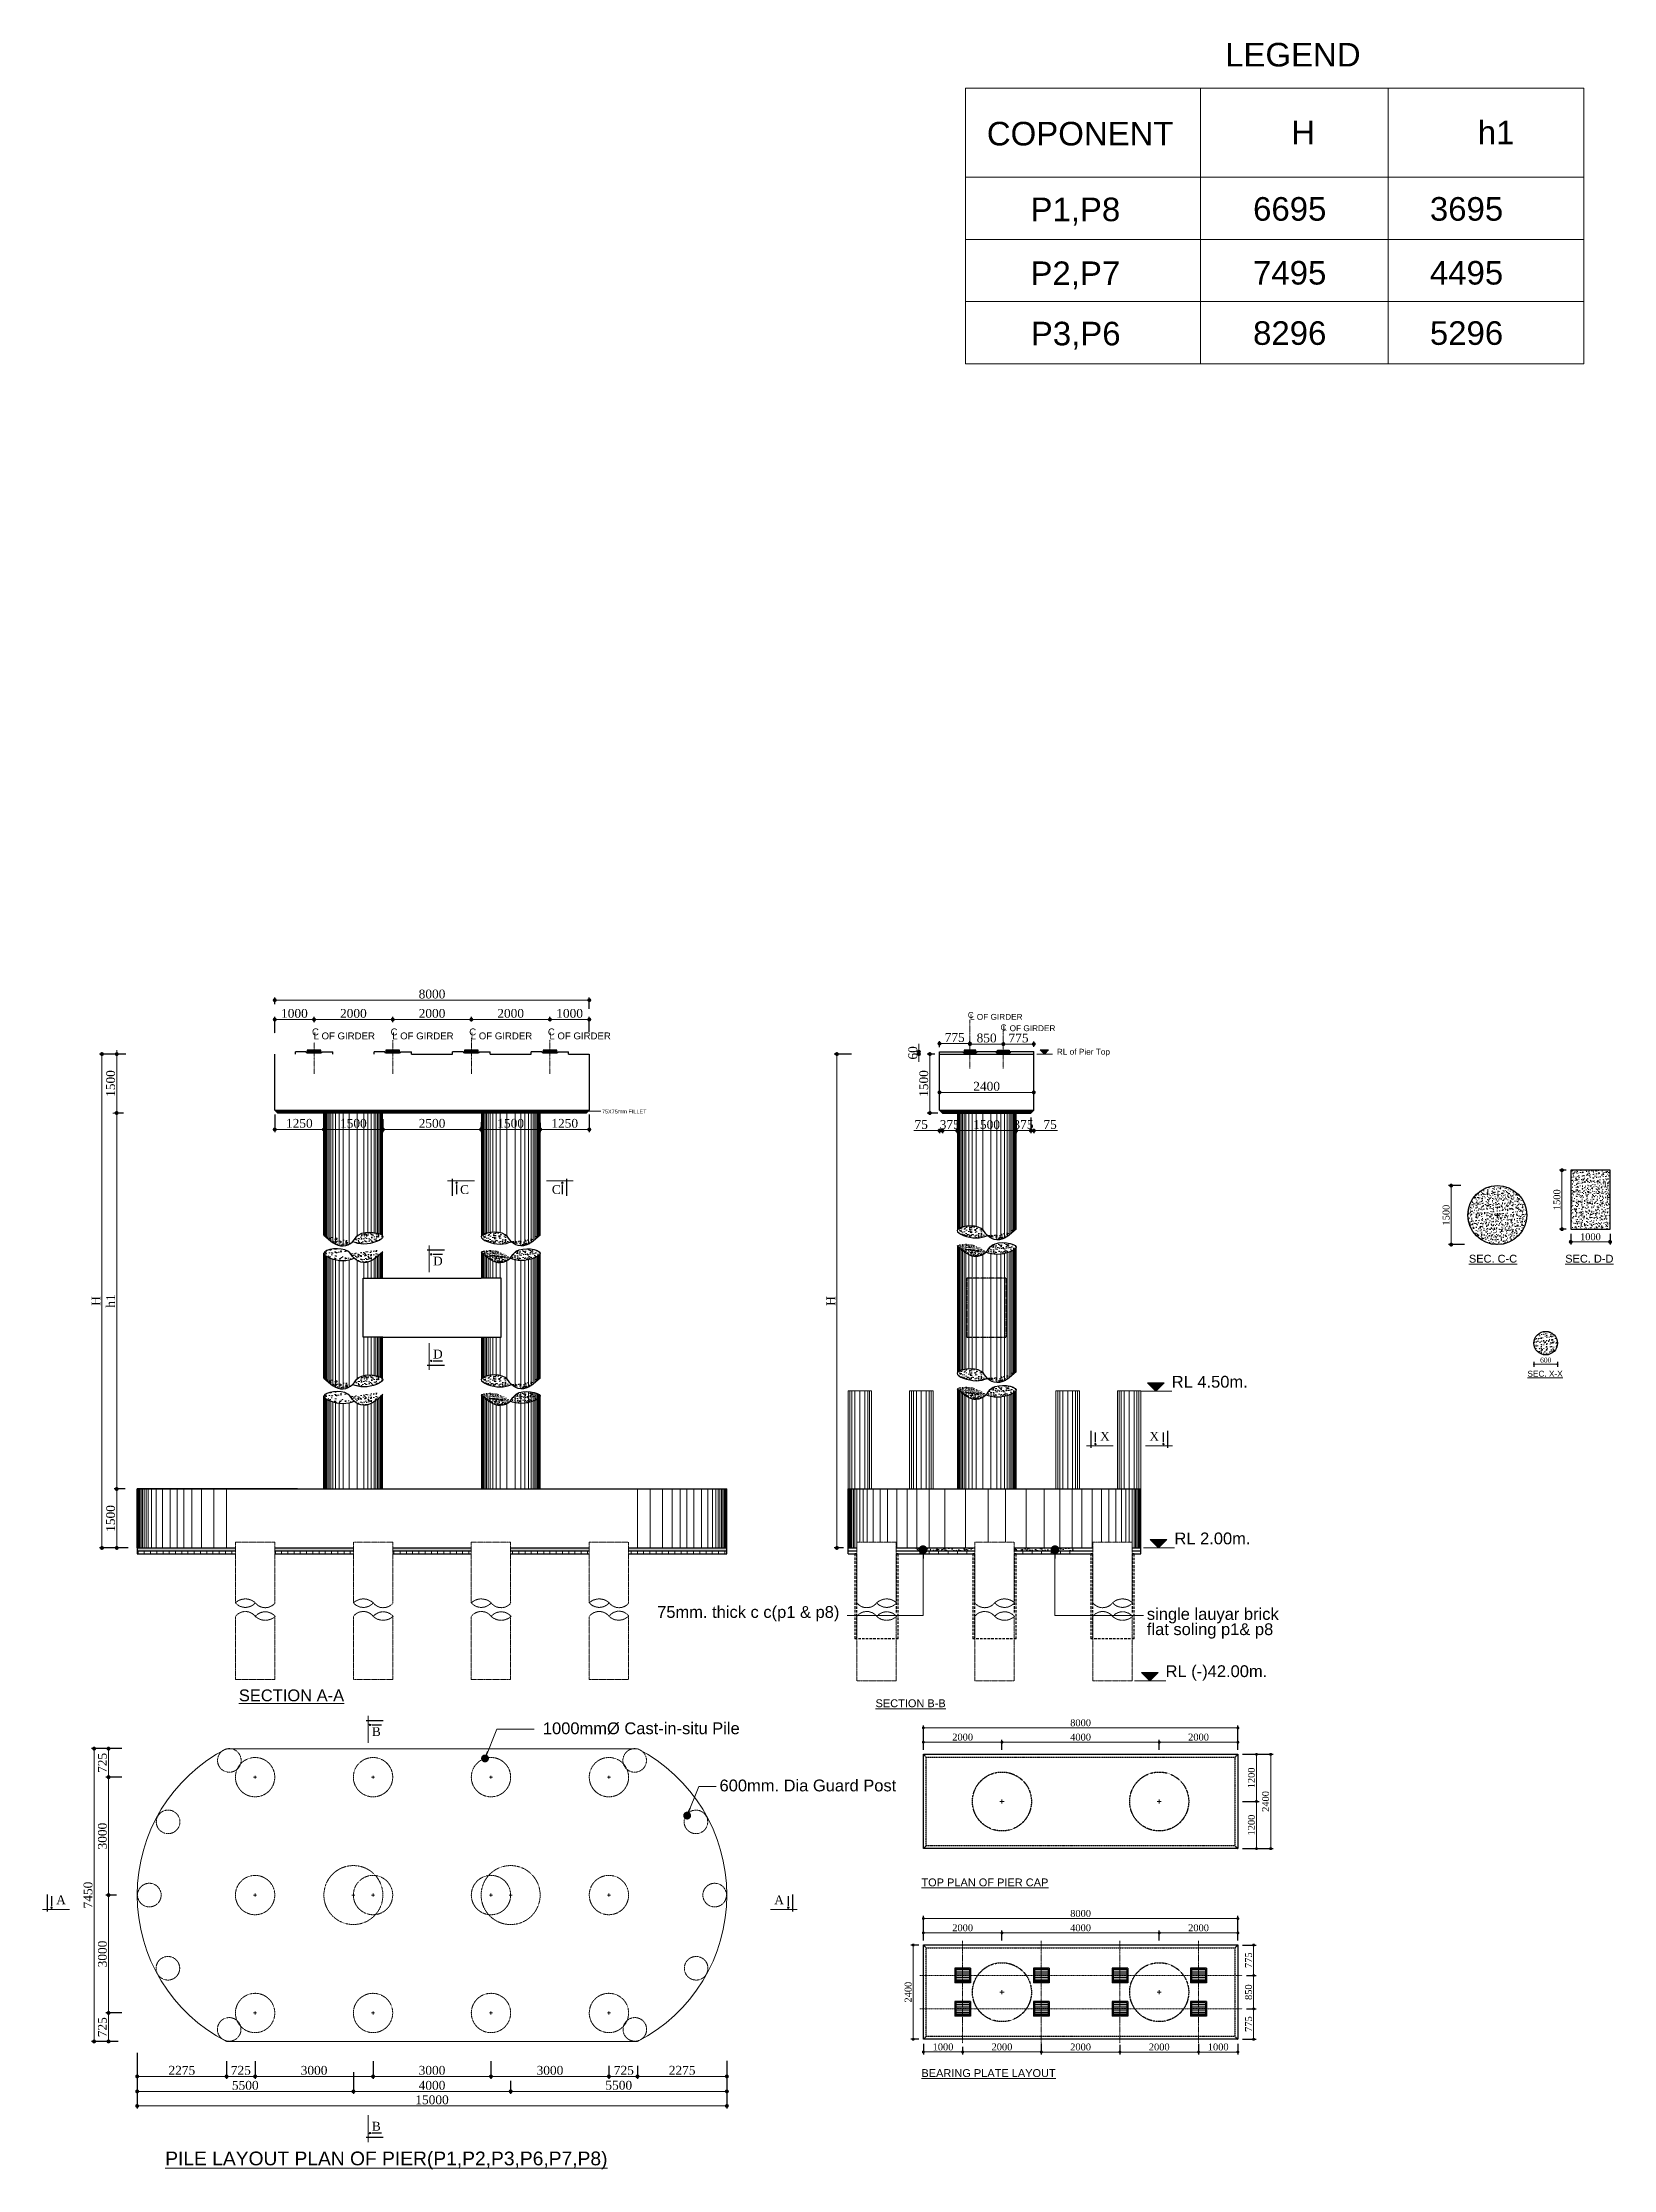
# Model space of a CAD drawing. Header units: millimetres. Extents: x -684453 to 35267, y -286696 to 273430.
# Drawn here: x -98968 to -59011, y 116995 to 171112 of the extents above; entities that cross this region are included whole.
import ezdxf

# ---------------------------------------------------------------- set-up
doc = ezdxf.new("R2010")
doc.units = ezdxf.units.MM
doc.header["$PDMODE"] = 2
for name, pattern in [('CENTER', [2, 1.25, -0.25, 0.25, -0.25]), ('DASHED', [0.75, 0.5, -0.25]), ('HIDDEN', [9.525, 6.35, -3.175])]:
    doc.linetypes.add(name, pattern=pattern)
doc.layers.get('Defpoints').update_dxf_attribs({"lineweight": 13})
for name, color, linetype, lineweight in [('Center Line', 34, 'Continuous', 15), ('Dimision', 4, 'Continuous', 9), ('hatch', 65, 'Continuous', 9), ('Hatching', 65, 'Continuous', 15), ('Pile', 11, 'Continuous', 15), ('Pire Line', 11, 'Continuous', 25), ('Steel Casing', 70, 'Continuous', 30), ('Text', 7, 'Continuous', 15)]:
    doc.layers.add(name, color=color, linetype=linetype, lineweight=lineweight)
doc.layers.add('Elevation', color=21, linetype='Continuous')
doc.styles.add('ROMANS', font='arial.ttf', dxfattribs={"height": 200})
doc.styles.get("Standard").update_dxf_attribs({"font": 'times.ttf'})
doc.dimstyles.new('ISO-25', dxfattribs={"dimtxt": 175, "dimasz": 100, "dimexe": 65, "dimexo": 115.625, "dimgap": 40, "dimtad": 1, "dimtoh": 1, "dimdec": 0, "dimtxsty": 'Standard', "dimblk": 'DOT', "dimcen": 300, "dimclrd": 256, "dimclre": 256, "dimclrt": 256, "dimadec": 0, "dimazin": 0, "dimtfac": 1, "dimtdec": 0, "dimtix": 1, "dimtmove": 0, "dimatfit": 3, "dimldrblk": 'DOT', "dimfxl": 75, "dimlwd": -1, "dimarcsym": 0})
doc.dimstyles.get("Standard").update_dxf_attribs({"dimtxt": 100, "dimasz": 100, "dimexe": 100, "dimexo": 100, "dimgap": 50, "dimtad": 1, "dimdec": 0, "dimlfac": -1, "dimzin": 0, "dimdsep": 46, "dimtxsty": 'Standard', "dimblk": 'DOT', "dimcen": 0, "dimclrd": 4, "dimclre": 4, "dimclrt": 4, "dimadec": 0, "dimazin": 0, "dimtfac": 1, "dimtdec": 0, "dimtix": 1, "dimtofl": 0, "dimtmove": 0, "dimatfit": 3, "dimfxl": 80, "dimtolj": 1, "dimtzin": 0, "dimlwd": 15, "dimarcsym": 2})
pattern_1 = [(50, (-99669.93, 41194.83), (182.18467, -15.93909), [19.05, -209.55]), (355, (-99669.93, 41194.83), (-35.24283, 191.05664), [15.24, -167.64]), (100.451, (-99654.75, 41193.5), (146.9425, 175.1167), [16.19, -178.09]), (46.1842, (-99669.93, 41245.63), (271.07904, -42.04233), [28.575, -314.325]), (96.6356, (-99647.34, 41242.12), (237.4042, 247.42556), [24.285, -267.135]), (351.184, (-99669.93, 41245.63), (237.4046, 247.4251), [22.86, -251.46]), (21, (-99644.53, 41232.93), (151.61488, -102.26552), [19.05, -209.55]), (326, (-99644.53, 41232.93), (61.80203, 184.18797), [15.24, -167.64]), (71.4514, (-99631.9, 41224.4), (213.4165, 81.92286), [16.19, -178.09]), (37.5, (-99669.93, 41194.83), (3.088603, 84.55504), [0, -165.608, 0, -170.18, 0, -168.275]), (7.5, (-99669.93, 41194.83), (66.81966, 100.180575), [0, -97.028, 0, -161.798, 0, -64.135]), (327.5, (-99726.57, 41194.83), (135.590595, -5.728744), [0, -63.5, 0, -198.12, 0, -262.89]), (317.5, (-99751.97, 41194.83), (148.12918, 25.42649), [0, -82.55, 0, -131.572, 0, -186.69])]
pattern_2 = [(50, (-100669.93, 41194.83), (182.18467, -15.93909), [19.05, -209.55]), (355, (-100669.93, 41194.83), (-35.24283, 191.05664), [15.24, -167.64]), (100.451, (-100654.75, 41193.5), (146.9425, 175.1167), [16.19, -178.09]), (46.1842, (-100669.93, 41245.63), (271.07904, -42.04233), [28.575, -314.325]), (96.6356, (-100647.34, 41242.12), (237.4042, 247.42556), [24.285, -267.135]), (351.184, (-100669.93, 41245.63), (237.4046, 247.4251), [22.86, -251.46]), (21, (-100644.53, 41232.93), (151.61488, -102.26552), [19.05, -209.55]), (326, (-100644.53, 41232.93), (61.80203, 184.18797), [15.24, -167.64]), (71.4514, (-100631.9, 41224.4), (213.4165, 81.92286), [16.19, -178.09]), (37.5, (-100669.93, 41194.83), (3.088603, 84.55504), [0, -165.608, 0, -170.18, 0, -168.275]), (7.5, (-100669.93, 41194.83), (66.81966, 100.180575), [0, -97.028, 0, -161.798, 0, -64.135]), (327.5, (-100726.575, 41194.83), (135.590595, -5.728744), [0, -63.5, 0, -198.12, 0, -262.89]), (317.5, (-100751.97, 41194.83), (148.12918, 25.42649), [0, -82.55, 0, -131.572, 0, -186.69])]
pattern_3 = [(50, (-88563.25, 41351.37), (182.18467, -15.93909), [19.05, -209.55]), (355, (-88563.25, 41351.37), (-35.24283, 191.05664), [15.24, -167.64]), (100.451, (-88548.07, 41350.04), (146.9425, 175.1167), [16.19, -178.09]), (46.1842, (-88563.25, 41402.17), (271.07904, -42.04233), [28.575, -314.325]), (96.6356, (-88540.66, 41398.67), (237.4042, 247.42556), [24.285, -267.135]), (351.184, (-88563.25, 41402.17), (237.4046, 247.4251), [22.86, -251.46]), (21, (-88537.85, 41389.47), (151.61488, -102.26552), [19.05, -209.55]), (326, (-88537.85, 41389.47), (61.80203, 184.18797), [15.24, -167.64]), (71.4514, (-88525.21, 41380.95), (213.4165, 81.92286), [16.19, -178.09]), (37.5, (-88563.25, 41351.37), (3.088603, 84.55504), [0, -165.608, 0, -170.18, 0, -168.275]), (7.5, (-88563.25, 41351.37), (66.81966, 100.180575), [0, -97.028, 0, -161.798, 0, -64.135]), (327.5, (-88619.89, 41351.37), (135.590595, -5.728744), [0, -63.5, 0, -198.12, 0, -262.89]), (317.5, (-88645.29, 41351.37), (148.12918, 25.42649), [0, -82.55, 0, -131.572, 0, -186.69])]
pattern_4 = [(50, (-99669.93, 37561.23), (182.18467, -15.93909), [19.05, -209.55]), (355, (-99669.93, 37561.23), (-35.24283, 191.05664), [15.24, -167.64]), (100.451, (-99654.75, 37559.9), (146.9425, 175.1167), [16.19, -178.09]), (46.1842, (-99669.93, 37612.03), (271.07904, -42.04233), [28.575, -314.325]), (96.6356, (-99647.34, 37608.53), (237.4042, 247.42556), [24.285, -267.135]), (351.184, (-99669.93, 37612.03), (237.4046, 247.4251), [22.86, -251.46]), (21, (-99644.53, 37599.33), (151.61488, -102.26552), [19.05, -209.55]), (326, (-99644.53, 37599.33), (61.80203, 184.18797), [15.24, -167.64]), (71.4514, (-99631.9, 37590.81), (213.4165, 81.92286), [16.19, -178.09]), (37.5, (-99669.93, 37561.23), (3.088603, 84.55504), [0, -165.608, 0, -170.18, 0, -168.275]), (7.5, (-99669.93, 37561.23), (66.81966, 100.180575), [0, -97.028, 0, -161.798, 0, -64.135]), (327.5, (-99726.57, 37561.23), (135.590595, -5.728744), [0, -63.5, 0, -198.12, 0, -262.89]), (317.5, (-99751.97, 37561.23), (148.12918, 25.42649), [0, -82.55, 0, -131.572, 0, -186.69])]
pattern_5 = [(50, (-100669.93, 37561.23), (182.18467, -15.93909), [19.05, -209.55]), (355, (-100669.93, 37561.23), (-35.24283, 191.05664), [15.24, -167.64]), (100.451, (-100654.75, 37559.9), (146.9425, 175.1167), [16.19, -178.09]), (46.1842, (-100669.93, 37612.03), (271.07904, -42.04233), [28.575, -314.325]), (96.6356, (-100647.34, 37608.53), (237.4042, 247.42556), [24.285, -267.135]), (351.184, (-100669.93, 37612.03), (237.4046, 247.4251), [22.86, -251.46]), (21, (-100644.53, 37599.33), (151.61488, -102.26552), [19.05, -209.55]), (326, (-100644.53, 37599.33), (61.80203, 184.18797), [15.24, -167.64]), (71.4514, (-100631.9, 37590.81), (213.4165, 81.92286), [16.19, -178.09]), (37.5, (-100669.93, 37561.23), (3.088603, 84.55504), [0, -165.608, 0, -170.18, 0, -168.275]), (7.5, (-100669.93, 37561.23), (66.81966, 100.180575), [0, -97.028, 0, -161.798, 0, -64.135]), (327.5, (-100726.575, 37561.23), (135.590595, -5.728744), [0, -63.5, 0, -198.12, 0, -262.89]), (317.5, (-100751.97, 37561.23), (148.12918, 25.42649), [0, -82.55, 0, -131.572, 0, -186.69])]
pattern_6 = [(50, (-88563.25, 37717.78), (182.18467, -15.93909), [19.05, -209.55]), (355, (-88563.25, 37717.78), (-35.24283, 191.05664), [15.24, -167.64]), (100.451, (-88548.07, 37716.45), (146.9425, 175.1167), [16.19, -178.09]), (46.1842, (-88563.25, 37768.58), (271.07904, -42.04233), [28.575, -314.325]), (96.6356, (-88540.66, 37765.07), (237.4042, 247.42556), [24.285, -267.135]), (351.184, (-88563.25, 37768.58), (237.4046, 247.4251), [22.86, -251.46]), (21, (-88537.85, 37755.88), (151.61488, -102.26552), [19.05, -209.55]), (326, (-88537.85, 37755.88), (61.80203, 184.18797), [15.24, -167.64]), (71.4514, (-88525.21, 37747.35), (213.4165, 81.92286), [16.19, -178.09]), (37.5, (-88563.25, 37717.78), (3.088603, 84.55504), [0, -165.608, 0, -170.18, 0, -168.275]), (7.5, (-88563.25, 37717.78), (66.81966, 100.180575), [0, -97.028, 0, -161.798, 0, -64.135]), (327.5, (-88619.89, 37717.78), (135.590595, -5.728744), [0, -63.5, 0, -198.12, 0, -262.89]), (317.5, (-88645.29, 37717.78), (148.12918, 25.42649), [0, -82.55, 0, -131.572, 0, -186.69])]

msp = doc.modelspace()

# ---------------------------------------------------------------- texts
at = {"layer": 'Text', "style": 'ROMANS'}
for s, height, p in [('LEGEND', 600, (-68888.6, 170503.1)), ('COPONENT', 600, (-74950.2, 168493.8)), ('H', 600, (-67204.4, 168521)), ('h1', 600, (-62462.5, 168521)), ('P1,P8', 600, (-73839.7, 166566.5)), ('6695', 600, (-68177.7, 166579.2)), ('3695', 600, (-63680.7, 166579.2)), ('P2,P7', 600, (-73839.7, 164941.4)), ('7495', 600, (-68177.7, 164954.2)), ('4495', 600, (-63680.7, 164954.2)), ('P3,P6', 600, (-73831, 163407.2)), ('8296', 600, (-68177.7, 163420)), ('5296', 600, (-63680.7, 163420)), ('RL of Pier Top', 150, (-73168.7, 145358.4)), ('75X75mm FILLET', 100, (-84740.5, 143863.6)), ('%%USEC. C-C', 200, (-62687.7, 140068.6)), ('%%USEC. D-D', 200, (-60237.7, 140068.6)), ('RL 4.50m.', 300, (-70246.5, 136886.8)), ('%%USEC. X-X', 150, (-61198.9, 137166.6)), ('RL 2.00m.', 300, (-70177.8, 132900.9)), ('75mm. thick c c(p1 & p8)', 300, (-83335, 131028.9)), ('single lauyar brick', 300, (-70879.4, 130979.1)), ('flat soling p1& p8', 300, (-70879.4, 130591.4)), ('RL (-)42.00m.', 300, (-70402.8, 129523)), ('%%USECTION A-A', 300, (-93975.3, 128907.6)), ('%%USECTION B-B', 200, (-77780.5, 128756.3)), ('1000mm%%C Cast-in-situ Pile', 300, (-86241.9, 128069.9)), ('600mm. Dia Guard Post', 300, (-81748.9, 126614.9)), ('%%UTOP PLAN OF PIER CAP', 200, (-76613.7, 124198.6)), ('%%UBEARING PLATE LAYOUT', 200, (-76613.7, 119347.2))]:
    msp.add_text(s, height=height, dxfattribs=at).set_placement(p)
at = {"layer": 'Text'}
for s, p in [('C', (-88348, 141815.6)), ('C', (-86013.4, 141815.6)), ('D', (-89035, 139997.4)), ('D', (-89035, 137628.6)), ('X', (-72069.5, 135538.2)), ('X', (-70814.7, 135538.2)), ('B', (-90591.7, 128024.1)), ('A', (-98620.5, 123743.2)), ('A', (-80356.1, 123743.2)), ('B', (-90591.7, 117983.4))]:
    msp.add_text(s, height=224.2, dxfattribs=at).set_placement(p)
at = {"layer": 'Text', "attachment_point": 1, "style": 'ROMANS'}
for s, insert, char_height, width in [('C', (-75433.6, 146445.7), 150, 8235.459), ('L OF GIRDER', (-75379.7, 146396.6), 150, 8235.459), ('C', (-74603.2, 146129.8), 150, 8235.459), ('C', (-92115.2, 146026.7), 175, 8235.459), ('L OF GIRDER', (-92075.8, 145924.7), 175, 8235.459), ('C', (-90115.2, 146026.7), 175, 8235.459), ('L OF GIRDER', (-90075.8, 145924.7), 175, 8235.459), ('C', (-88115.2, 146026.7), 175, 8235.459), ('L OF GIRDER', (-88075.8, 145924.7), 175, 8235.459), ('C', (-86115.2, 146026.7), 175, 8235.459), ('L OF GIRDER', (-86075.8, 145924.7), 175, 8235.459), ('L OF GIRDER', (-74544.2, 146107.5), 150, 8235.459), ('{\\LPILE LAYOUT PLAN OF PIER(P1,P2,P3,P6,P7,P8)}', (-95847.8, 117450.2), 350, 17029.005)]:
    msp.add_mtext(s, dxfattribs=dict(at, insert=insert, char_height=char_height, width=width))

# ---------------------------------------------------------------- blocks, each defined once
blk = doc.blocks.new('_Dot')
at = {"color": 0, "linetype": 'ByBlock', "lineweight": -2}
blk.add_line((-0.5, 0), (-1, 0), dxfattribs=at)
at = {"color": 0, "linetype": 'ByBlock', "const_width": 0.5}
blk.add_lwpolyline([(-0.25, 0, 1), (0.25, 0, 1)], format="xyb", close=True, dxfattribs=at)
blk = doc.blocks.new('*D3')
at = {"layer": 'Defpoints', "color": 0, "ltscale": 3, "transparency": 16777216}
for p in [(-83837, 119645), (-81562, 119874), (-81562, 119362)]:
    blk.add_point(p, dxfattribs=at)
at = {"layer": 'Dimision', "lineweight": -2, "ltscale": 3, "transparency": 16777216}
for p, q in [((-81562, 119758), (-81562, 119297)), ((-83837, 119530), (-83837, 119297))]:
    blk.add_line(p, q, dxfattribs=at)
at = {"layer": 'Dimision', "ltscale": 3, "transparency": 16777216}
blk.add_line((-83737, 119362), (-81662, 119362), dxfattribs=at)
at = {"layer": 'Dimision', "ltscale": 3, "transparency": 16777216, "xscale": 100, "yscale": 100, "zscale": 100, "rotation": 180}
blk.add_blockref('_Dot', (-83837, 119362), dxfattribs=at)
at = {"layer": 'Dimision', "ltscale": 3, "transparency": 16777216, "xscale": 100, "yscale": 100, "zscale": 100}
blk.add_blockref('_Dot', (-81562, 119362), dxfattribs=at)
at = {"layer": 'Dimision', "ltscale": 3, "transparency": 16777216, "insert": (-82700, 119517), "char_height": 225, "attachment_point": 5}
blk.add_mtext('2275', dxfattribs=at)
blk = doc.blocks.new('*D4')
at = {"layer": 'Defpoints', "color": 0, "ltscale": 3, "transparency": 16777216}
for p in [(-94287, 119866), (-93562, 119752), (-93562, 119362)]:
    blk.add_point(p, dxfattribs=at)
at = {"layer": 'Dimision', "lineweight": -2, "ltscale": 3, "transparency": 16777216}
for p, q in [((-94287, 119750), (-94287, 119297)), ((-93562, 119636), (-93562, 119297))]:
    blk.add_line(p, q, dxfattribs=at)
at = {"layer": 'Dimision', "ltscale": 3, "transparency": 16777216}
blk.add_line((-94187, 119362), (-93662, 119362), dxfattribs=at)
at = {"layer": 'Dimision', "ltscale": 3, "transparency": 16777216, "xscale": 100, "yscale": 100, "zscale": 100, "rotation": 180}
blk.add_blockref('_Dot', (-94287, 119362), dxfattribs=at)
at = {"layer": 'Dimision', "ltscale": 3, "transparency": 16777216, "xscale": 100, "yscale": 100, "zscale": 100}
blk.add_blockref('_Dot', (-93562, 119362), dxfattribs=at)
at = {"layer": 'Dimision', "ltscale": 3, "transparency": 16777216, "insert": (-93925, 119517), "char_height": 225, "attachment_point": 5}
blk.add_mtext('725', dxfattribs=at)
blk = doc.blocks.new('*D5')
at = {"layer": 'Defpoints', "color": 0, "ltscale": 3, "transparency": 16777216}
for p in [(-91062, 119588), (-87062, 119362), (-87062, 118981)]:
    blk.add_point(p, dxfattribs=at)
at = {"layer": 'Dimision', "lineweight": -2, "ltscale": 3, "transparency": 16777216}
for p, q in [((-91062, 119473), (-91062, 118916)), ((-87062, 119246), (-87062, 118916))]:
    blk.add_line(p, q, dxfattribs=at)
at = {"layer": 'Dimision', "ltscale": 3, "transparency": 16777216}
blk.add_line((-90962, 118981), (-87162, 118981), dxfattribs=at)
at = {"layer": 'Dimision', "ltscale": 3, "transparency": 16777216, "xscale": 100, "yscale": 100, "zscale": 100, "rotation": 180}
blk.add_blockref('_Dot', (-91062, 118981), dxfattribs=at)
at = {"layer": 'Dimision', "ltscale": 3, "transparency": 16777216, "xscale": 100, "yscale": 100, "zscale": 100}
blk.add_blockref('_Dot', (-87062, 118981), dxfattribs=at)
at = {"layer": 'Dimision', "ltscale": 3, "transparency": 16777216, "insert": (-89062, 119135), "char_height": 225, "attachment_point": 5}
blk.add_mtext('4000', dxfattribs=at)
blk = doc.blocks.new('*D6')
at = {"layer": 'Defpoints', "color": 0, "ltscale": 3, "transparency": 16777216}
for p in [(-90562, 119867), (-87562, 119867), (-87562, 119362)]:
    blk.add_point(p, dxfattribs=at)
at = {"layer": 'Dimision', "lineweight": -2, "ltscale": 3, "transparency": 16777216}
for p, q in [((-90562, 119752), (-90562, 119297)), ((-87562, 119752), (-87562, 119297))]:
    blk.add_line(p, q, dxfattribs=at)
at = {"layer": 'Dimision', "ltscale": 3, "transparency": 16777216}
blk.add_line((-90462, 119362), (-87662, 119362), dxfattribs=at)
at = {"layer": 'Dimision', "ltscale": 3, "transparency": 16777216, "xscale": 100, "yscale": 100, "zscale": 100, "rotation": 180}
blk.add_blockref('_Dot', (-90562, 119362), dxfattribs=at)
at = {"layer": 'Dimision', "ltscale": 3, "transparency": 16777216, "xscale": 100, "yscale": 100, "zscale": 100}
blk.add_blockref('_Dot', (-87562, 119362), dxfattribs=at)
at = {"layer": 'Dimision', "ltscale": 3, "transparency": 16777216, "insert": (-89062, 119516), "char_height": 225, "attachment_point": 5}
blk.add_mtext('3000', dxfattribs=at)
blk = doc.blocks.new('*D7')
at = {"layer": 'Defpoints', "color": 0, "ltscale": 3, "transparency": 16777216}
for p in [(-87562, 119866), (-84562, 119750), (-84562, 119362)]:
    blk.add_point(p, dxfattribs=at)
at = {"layer": 'Dimision', "lineweight": -2, "ltscale": 3, "transparency": 16777216}
for p, q in [((-87562, 119750), (-87562, 119297)), ((-84562, 119634), (-84562, 119297))]:
    blk.add_line(p, q, dxfattribs=at)
at = {"layer": 'Dimision', "ltscale": 3, "transparency": 16777216}
blk.add_line((-87462, 119362), (-84662, 119362), dxfattribs=at)
at = {"layer": 'Dimision', "ltscale": 3, "transparency": 16777216, "xscale": 100, "yscale": 100, "zscale": 100, "rotation": 180}
blk.add_blockref('_Dot', (-87562, 119362), dxfattribs=at)
at = {"layer": 'Dimision', "ltscale": 3, "transparency": 16777216, "xscale": 100, "yscale": 100, "zscale": 100}
blk.add_blockref('_Dot', (-84562, 119362), dxfattribs=at)
at = {"layer": 'Dimision', "ltscale": 3, "transparency": 16777216, "insert": (-86062, 119516), "char_height": 225, "attachment_point": 5}
blk.add_mtext('3000', dxfattribs=at)
blk = doc.blocks.new('*D8')
at = {"layer": 'Defpoints', "color": 0, "ltscale": 3, "transparency": 16777216}
for p in [(-81562, 119874), (-87062, 119362), (-81562, 118982)]:
    blk.add_point(p, dxfattribs=at)
at = {"layer": 'Dimision', "lineweight": -2, "ltscale": 3, "transparency": 16777216}
for p, q in [((-81562, 119758), (-81562, 118917)), ((-87062, 119246), (-87062, 118917))]:
    blk.add_line(p, q, dxfattribs=at)
at = {"layer": 'Dimision', "ltscale": 3, "transparency": 16777216}
blk.add_line((-86962, 118982), (-81662, 118982), dxfattribs=at)
at = {"layer": 'Dimision', "ltscale": 3, "transparency": 16777216, "xscale": 100, "yscale": 100, "zscale": 100, "rotation": 180}
blk.add_blockref('_Dot', (-87062, 118982), dxfattribs=at)
at = {"layer": 'Dimision', "ltscale": 3, "transparency": 16777216, "xscale": 100, "yscale": 100, "zscale": 100}
blk.add_blockref('_Dot', (-81562, 118982), dxfattribs=at)
at = {"layer": 'Dimision', "ltscale": 3, "transparency": 16777216, "insert": (-84312, 119136), "char_height": 225, "attachment_point": 5}
blk.add_mtext('5500', dxfattribs=at)
blk = doc.blocks.new('*D9')
at = {"layer": 'Defpoints', "color": 0, "ltscale": 3, "transparency": 16777216}
for p in [(-96562, 119373), (-91062, 119588), (-91062, 118981)]:
    blk.add_point(p, dxfattribs=at)
at = {"layer": 'Dimision', "lineweight": -2, "ltscale": 3, "transparency": 16777216}
for p, q in [((-96562, 119257), (-96562, 118916)), ((-91062, 119473), (-91062, 118916))]:
    blk.add_line(p, q, dxfattribs=at)
at = {"layer": 'Dimision', "ltscale": 3, "transparency": 16777216}
blk.add_line((-96462, 118981), (-91162, 118981), dxfattribs=at)
at = {"layer": 'Dimision', "ltscale": 3, "transparency": 16777216, "xscale": 100, "yscale": 100, "zscale": 100, "rotation": 180}
blk.add_blockref('_Dot', (-96562, 118981), dxfattribs=at)
at = {"layer": 'Dimision', "ltscale": 3, "transparency": 16777216, "xscale": 100, "yscale": 100, "zscale": 100}
blk.add_blockref('_Dot', (-91062, 118981), dxfattribs=at)
at = {"layer": 'Dimision', "ltscale": 3, "transparency": 16777216, "insert": (-93812, 119135), "char_height": 225, "attachment_point": 5}
blk.add_mtext('5500', dxfattribs=at)
blk = doc.blocks.new('*D10')
at = {"layer": 'Defpoints', "color": 0, "ltscale": 3, "transparency": 16777216}
for p in [(-96562, 120080), (-81562, 119874), (-81562, 118611)]:
    blk.add_point(p, dxfattribs=at)
at = {"layer": 'Dimision', "lineweight": -2, "ltscale": 3, "transparency": 16777216}
for p, q in [((-96562, 119964), (-96562, 118546)), ((-81562, 119758), (-81562, 118546))]:
    blk.add_line(p, q, dxfattribs=at)
at = {"layer": 'Dimision', "ltscale": 3, "transparency": 16777216}
blk.add_line((-96462, 118611), (-81662, 118611), dxfattribs=at)
at = {"layer": 'Dimision', "ltscale": 3, "transparency": 16777216, "xscale": 100, "yscale": 100, "zscale": 100, "rotation": 180}
blk.add_blockref('_Dot', (-96562, 118611), dxfattribs=at)
at = {"layer": 'Dimision', "ltscale": 3, "transparency": 16777216, "xscale": 100, "yscale": 100, "zscale": 100}
blk.add_blockref('_Dot', (-81562, 118611), dxfattribs=at)
at = {"layer": 'Dimision', "ltscale": 3, "transparency": 16777216, "insert": (-89062, 118765), "char_height": 225, "attachment_point": 5}
blk.add_mtext('15000', dxfattribs=at)
blk = doc.blocks.new('*D11')
at = {"layer": 'Defpoints', "color": 0, "ltscale": 3, "transparency": 16777216}
for p in [(-93562, 119867), (-90562, 119867), (-93562, 119362)]:
    blk.add_point(p, dxfattribs=at)
at = {"layer": 'Dimision', "lineweight": -2, "ltscale": 3, "transparency": 16777216}
for p, q in [((-93562, 119752), (-93562, 119297)), ((-90562, 119752), (-90562, 119297))]:
    blk.add_line(p, q, dxfattribs=at)
at = {"layer": 'Dimision', "ltscale": 3, "transparency": 16777216}
blk.add_line((-90662, 119362), (-93462, 119362), dxfattribs=at)
at = {"layer": 'Dimision', "ltscale": 3, "transparency": 16777216, "xscale": 100, "yscale": 100, "zscale": 100, "rotation": 180}
blk.add_blockref('_Dot', (-93562, 119362), dxfattribs=at)
at = {"layer": 'Dimision', "ltscale": 3, "transparency": 16777216, "xscale": 100, "yscale": 100, "zscale": 100}
blk.add_blockref('_Dot', (-90562, 119362), dxfattribs=at)
at = {"layer": 'Dimision', "ltscale": 3, "transparency": 16777216, "insert": (-92062, 119516), "char_height": 225, "attachment_point": 5}
blk.add_mtext('3000', dxfattribs=at)
blk = doc.blocks.new('*D12')
at = {"layer": 'Defpoints', "color": 0, "ltscale": 3, "transparency": 16777216}
for p in [(-84562, 119750), (-83837, 119750), (-83837, 119362)]:
    blk.add_point(p, dxfattribs=at)
at = {"layer": 'Dimision', "lineweight": -2, "ltscale": 3, "transparency": 16777216}
for p, q in [((-84562, 119634), (-84562, 119297)), ((-83837, 119634), (-83837, 119297))]:
    blk.add_line(p, q, dxfattribs=at)
at = {"layer": 'Dimision', "ltscale": 3, "transparency": 16777216}
blk.add_line((-84462, 119362), (-83937, 119362), dxfattribs=at)
at = {"layer": 'Dimision', "ltscale": 3, "transparency": 16777216, "xscale": 100, "yscale": 100, "zscale": 100, "rotation": 180}
blk.add_blockref('_Dot', (-84562, 119362), dxfattribs=at)
at = {"layer": 'Dimision', "ltscale": 3, "transparency": 16777216, "xscale": 100, "yscale": 100, "zscale": 100}
blk.add_blockref('_Dot', (-83837, 119362), dxfattribs=at)
at = {"layer": 'Dimision', "ltscale": 3, "transparency": 16777216, "insert": (-84183, 119517), "char_height": 225, "attachment_point": 5}
blk.add_mtext('725', dxfattribs=at)
blk = doc.blocks.new('*D13')
at = {"layer": 'Defpoints', "color": 0, "ltscale": 3, "transparency": 16777216}
for p in [(-97091, 127702), (-97290, 126977), (-96833, 126977)]:
    blk.add_point(p, dxfattribs=at)
at = {"layer": 'Dimision', "lineweight": -2, "ltscale": 3, "transparency": 16777216}
for p, q in [((-97207, 127702), (-97355, 127702)), ((-96949, 126977), (-97355, 126977))]:
    blk.add_line(p, q, dxfattribs=at)
at = {"layer": 'Dimision', "ltscale": 3, "transparency": 16777216}
blk.add_line((-97290, 127602), (-97290, 127077), dxfattribs=at)
at = {"layer": 'Dimision', "ltscale": 3, "transparency": 16777216, "xscale": 100, "yscale": 100, "zscale": 100}
for p, rotation in [((-97290, 127702), 90), ((-97290, 126977), 270)]:
    blk.add_blockref('_Dot', p, dxfattribs=dict(at, rotation=rotation))
at = {"layer": 'Dimision', "ltscale": 3, "transparency": 16777216, "insert": (-97445, 127339), "char_height": 225, "attachment_point": 5, "rotation": 90}
blk.add_mtext('725', dxfattribs=at)
blk = doc.blocks.new('*D14')
at = {"layer": 'Defpoints', "color": 0, "ltscale": 3, "transparency": 16777216}
for p in [(-96835, 127702), (-97657, 120252), (-96926, 120252)]:
    blk.add_point(p, dxfattribs=at)
at = {"layer": 'Dimision', "lineweight": -2, "ltscale": 3, "transparency": 16777216}
for p, q in [((-96951, 127702), (-97722, 127702)), ((-97042, 120252), (-97722, 120252))]:
    blk.add_line(p, q, dxfattribs=at)
at = {"layer": 'Dimision', "ltscale": 3, "transparency": 16777216}
blk.add_line((-97657, 127602), (-97657, 120352), dxfattribs=at)
at = {"layer": 'Dimision', "ltscale": 3, "transparency": 16777216, "xscale": 100, "yscale": 100, "zscale": 100}
for p, rotation in [((-97657, 127702), 90), ((-97657, 120252), 270)]:
    blk.add_blockref('_Dot', p, dxfattribs=dict(at, rotation=rotation))
at = {"layer": 'Dimision', "ltscale": 3, "transparency": 16777216, "insert": (-97812, 123977), "char_height": 225, "attachment_point": 5, "rotation": 90}
blk.add_mtext('7450', dxfattribs=at)
blk = doc.blocks.new('*D15')
at = {"layer": 'Defpoints', "color": 0, "ltscale": 3, "transparency": 16777216}
for p in [(-97290, 126977), (-96833, 126977), (-96974, 123977)]:
    blk.add_point(p, dxfattribs=at)
at = {"layer": 'Dimision', "lineweight": -2, "ltscale": 3, "transparency": 16777216}
for p, q in [((-96949, 126977), (-97355, 126977)), ((-97090, 123977), (-97355, 123977))]:
    blk.add_line(p, q, dxfattribs=at)
at = {"layer": 'Dimision', "ltscale": 3, "transparency": 16777216}
blk.add_line((-97290, 124077), (-97290, 126877), dxfattribs=at)
at = {"layer": 'Dimision', "ltscale": 3, "transparency": 16777216, "xscale": 100, "yscale": 100, "zscale": 100}
for p, rotation in [((-97290, 126977), 90), ((-97290, 123977), 270)]:
    blk.add_blockref('_Dot', p, dxfattribs=dict(at, rotation=rotation))
at = {"layer": 'Dimision', "ltscale": 3, "transparency": 16777216, "insert": (-97445, 125477), "char_height": 225, "attachment_point": 5, "rotation": 90}
blk.add_mtext('3000', dxfattribs=at)
blk = doc.blocks.new('*D16')
at = {"layer": 'Defpoints', "color": 0, "ltscale": 3, "transparency": 16777216}
for p in [(-97290, 120977), (-97026, 120977), (-97091, 120252)]:
    blk.add_point(p, dxfattribs=at)
at = {"layer": 'Dimision', "lineweight": -2, "ltscale": 3, "transparency": 16777216}
for p, q in [((-97142, 120977), (-97355, 120977)), ((-97207, 120252), (-97355, 120252))]:
    blk.add_line(p, q, dxfattribs=at)
at = {"layer": 'Dimision', "ltscale": 3, "transparency": 16777216}
blk.add_line((-97290, 120352), (-97290, 120877), dxfattribs=at)
at = {"layer": 'Dimision', "ltscale": 3, "transparency": 16777216, "xscale": 100, "yscale": 100, "zscale": 100}
for p, rotation in [((-97290, 120977), 90), ((-97290, 120252), 270)]:
    blk.add_blockref('_Dot', p, dxfattribs=dict(at, rotation=rotation))
at = {"layer": 'Dimision', "ltscale": 3, "transparency": 16777216, "insert": (-97445, 120614), "char_height": 225, "attachment_point": 5, "rotation": 90}
blk.add_mtext('725', dxfattribs=at)
blk = doc.blocks.new('*D17')
at = {"layer": 'Defpoints', "color": 0, "ltscale": 3, "transparency": 16777216}
for p in [(-96562, 119964), (-94287, 119866), (-94287, 119362)]:
    blk.add_point(p, dxfattribs=at)
at = {"layer": 'Dimision', "lineweight": -2, "ltscale": 3, "transparency": 16777216}
for p, q in [((-96562, 119849), (-96562, 119297)), ((-94287, 119750), (-94287, 119297))]:
    blk.add_line(p, q, dxfattribs=at)
at = {"layer": 'Dimision', "ltscale": 3, "transparency": 16777216}
blk.add_line((-96462, 119362), (-94387, 119362), dxfattribs=at)
at = {"layer": 'Dimision', "ltscale": 3, "transparency": 16777216, "xscale": 100, "yscale": 100, "zscale": 100, "rotation": 180}
blk.add_blockref('_Dot', (-96562, 119362), dxfattribs=at)
at = {"layer": 'Dimision', "ltscale": 3, "transparency": 16777216, "xscale": 100, "yscale": 100, "zscale": 100}
blk.add_blockref('_Dot', (-94287, 119362), dxfattribs=at)
at = {"layer": 'Dimision', "ltscale": 3, "transparency": 16777216, "insert": (-95425, 119517), "char_height": 225, "attachment_point": 5}
blk.add_mtext('2275', dxfattribs=at)
blk = doc.blocks.new('*D18')
at = {"layer": 'Defpoints', "color": 0, "ltscale": 3, "transparency": 16777216}
for p in [(-92062, 146310), (-92062, 146253), (-93062, 145797)]:
    blk.add_point(p, dxfattribs=at)
at = {"layer": 'Dimision', "lineweight": -2, "ltscale": 3, "transparency": 16777216}
for p, q in [((-93062, 145913), (-93062, 146318)), ((-92062, 146194), (-92062, 146188))]:
    blk.add_line(p, q, dxfattribs=at)
at = {"layer": 'Dimision', "ltscale": 3, "transparency": 16777216}
blk.add_line((-92962, 146253), (-92162, 146253), dxfattribs=at)
at = {"layer": 'Dimision', "ltscale": 3, "transparency": 16777216, "xscale": 100, "yscale": 100, "zscale": 100, "rotation": 180}
blk.add_blockref('_Dot', (-93062, 146253), dxfattribs=at)
at = {"layer": 'Dimision', "ltscale": 3, "transparency": 16777216, "xscale": 100, "yscale": 100, "zscale": 100}
blk.add_blockref('_Dot', (-92062, 146253), dxfattribs=at)
at = {"layer": 'Dimision', "ltscale": 3, "transparency": 16777216, "insert": (-92562, 146408), "char_height": 225, "attachment_point": 5}
blk.add_mtext('1000', dxfattribs=at)
blk = doc.blocks.new('*D19')
at = {"layer": 'Defpoints', "color": 0, "ltscale": 3, "transparency": 16777216}
for p in [(-97082, 145375), (-96735, 145375), (-96792, 143875)]:
    blk.add_point(p, dxfattribs=at)
at = {"layer": 'Dimision', "lineweight": -2, "ltscale": 3, "transparency": 16777216}
for p, q in [((-96851, 145375), (-97147, 145375)), ((-96908, 143875), (-97147, 143875))]:
    blk.add_line(p, q, dxfattribs=at)
at = {"layer": 'Dimision', "ltscale": 3, "transparency": 16777216}
blk.add_line((-97082, 143975), (-97082, 145275), dxfattribs=at)
at = {"layer": 'Dimision', "ltscale": 3, "transparency": 16777216, "xscale": 100, "yscale": 100, "zscale": 100}
for p, rotation in [((-97082, 145375), 90), ((-97082, 143875), 270)]:
    blk.add_blockref('_Dot', p, dxfattribs=dict(at, rotation=rotation))
at = {"layer": 'Dimision', "ltscale": 3, "transparency": 16777216, "insert": (-97237, 144625), "char_height": 225, "attachment_point": 5, "rotation": 90}
blk.add_mtext('1500', dxfattribs=at)
blk = doc.blocks.new('*D20')
at = {"layer": 'Defpoints', "color": 0, "ltscale": 3, "transparency": 16777216}
for p in [(-97082, 134309), (-96751, 134309), (-96676, 132809)]:
    blk.add_point(p, dxfattribs=at)
at = {"layer": 'Dimision', "lineweight": -2, "ltscale": 3, "transparency": 16777216}
for p, q in [((-96866, 134309), (-97147, 134309)), ((-96792, 132809), (-97147, 132809))]:
    blk.add_line(p, q, dxfattribs=at)
at = {"layer": 'Dimision', "ltscale": 3, "transparency": 16777216}
blk.add_line((-97082, 132909), (-97082, 134209), dxfattribs=at)
at = {"layer": 'Dimision', "ltscale": 3, "transparency": 16777216, "xscale": 100, "yscale": 100, "zscale": 100}
for p, rotation in [((-97082, 134309), 90), ((-97082, 132809), 270)]:
    blk.add_blockref('_Dot', p, dxfattribs=dict(at, rotation=rotation))
at = {"layer": 'Dimision', "ltscale": 3, "transparency": 16777216, "insert": (-97237, 133559), "char_height": 225, "attachment_point": 5, "rotation": 90}
blk.add_mtext('1500', dxfattribs=at)
blk = doc.blocks.new('*D21')
at = {"layer": 'Defpoints', "color": 0, "ltscale": 3, "transparency": 16777216}
for p in [(-86062, 146253), (-86062, 146101), (-85062, 145817)]:
    blk.add_point(p, dxfattribs=at)
at = {"layer": 'Dimision', "lineweight": -2, "ltscale": 3, "transparency": 16777216}
for p, q in [((-86062, 146216), (-86062, 146318)), ((-85062, 145933), (-85062, 146318))]:
    blk.add_line(p, q, dxfattribs=at)
at = {"layer": 'Dimision', "ltscale": 3, "transparency": 16777216}
blk.add_line((-85162, 146253), (-85962, 146253), dxfattribs=at)
at = {"layer": 'Dimision', "ltscale": 3, "transparency": 16777216, "xscale": 100, "yscale": 100, "zscale": 100, "rotation": 180}
blk.add_blockref('_Dot', (-86062, 146253), dxfattribs=at)
at = {"layer": 'Dimision', "ltscale": 3, "transparency": 16777216, "xscale": 100, "yscale": 100, "zscale": 100}
blk.add_blockref('_Dot', (-85062, 146253), dxfattribs=at)
at = {"layer": 'Dimision', "ltscale": 3, "transparency": 16777216, "insert": (-85562, 146408), "char_height": 225, "attachment_point": 5}
blk.add_mtext('1000', dxfattribs=at)
blk = doc.blocks.new('*D22')
at = {"layer": 'Defpoints', "color": 0, "ltscale": 3, "transparency": 16777216}
for p in [(-92062, 146253), (-92062, 146067), (-90062, 146067)]:
    blk.add_point(p, dxfattribs=at)
at = {"layer": 'Dimision', "lineweight": -2, "ltscale": 3, "transparency": 16777216}
for p, q in [((-92062, 146183), (-92062, 146318)), ((-90062, 146183), (-90062, 146318))]:
    blk.add_line(p, q, dxfattribs=at)
at = {"layer": 'Dimision', "ltscale": 3, "transparency": 16777216}
blk.add_line((-90162, 146253), (-91962, 146253), dxfattribs=at)
at = {"layer": 'Dimision', "ltscale": 3, "transparency": 16777216, "xscale": 100, "yscale": 100, "zscale": 100, "rotation": 180}
blk.add_blockref('_Dot', (-92062, 146253), dxfattribs=at)
at = {"layer": 'Dimision', "ltscale": 3, "transparency": 16777216, "xscale": 100, "yscale": 100, "zscale": 100}
blk.add_blockref('_Dot', (-90062, 146253), dxfattribs=at)
at = {"layer": 'Dimision', "ltscale": 3, "transparency": 16777216, "insert": (-91062, 146408), "char_height": 225, "attachment_point": 5}
blk.add_mtext('2000', dxfattribs=at)
blk = doc.blocks.new('*D23')
at = {"layer": 'Defpoints', "color": 0, "ltscale": 3, "transparency": 16777216}
for p in [(-97082, 143875), (-96792, 143875), (-96846, 134309)]:
    blk.add_point(p, dxfattribs=at)
at = {"layer": 'Dimision', "lineweight": -2, "ltscale": 3, "transparency": 16777216}
for p, q in [((-96908, 143875), (-97147, 143875)), ((-96962, 134309), (-97147, 134309))]:
    blk.add_line(p, q, dxfattribs=at)
at = {"layer": 'Dimision', "ltscale": 3, "transparency": 16777216}
blk.add_line((-97082, 134409), (-97082, 143775), dxfattribs=at)
at = {"layer": 'Dimision', "ltscale": 3, "transparency": 16777216, "xscale": 100, "yscale": 100, "zscale": 100}
for p, rotation in [((-97082, 143875), 90), ((-97082, 134309), 270)]:
    blk.add_blockref('_Dot', p, dxfattribs=dict(at, rotation=rotation))
at = {"layer": 'Dimision', "ltscale": 3, "transparency": 16777216, "insert": (-97237, 139092), "char_height": 225, "attachment_point": 5, "rotation": 90}
blk.add_mtext('h1', dxfattribs=at)
blk = doc.blocks.new('*D24')
at = {"layer": 'Defpoints', "color": 0, "ltscale": 3, "transparency": 16777216}
for p in [(-97457, 145375), (-96735, 145375), (-96676, 132809)]:
    blk.add_point(p, dxfattribs=at)
at = {"layer": 'Dimision', "lineweight": -2, "ltscale": 3, "transparency": 16777216}
for p, q in [((-96851, 145375), (-97522, 145375)), ((-96792, 132809), (-97522, 132809))]:
    blk.add_line(p, q, dxfattribs=at)
at = {"layer": 'Dimision', "ltscale": 3, "transparency": 16777216}
blk.add_line((-97457, 132909), (-97457, 145275), dxfattribs=at)
at = {"layer": 'Dimision', "ltscale": 3, "transparency": 16777216, "xscale": 100, "yscale": 100, "zscale": 100}
for p, rotation in [((-97457, 145375), 90), ((-97457, 132809), 270)]:
    blk.add_blockref('_Dot', p, dxfattribs=dict(at, rotation=rotation))
at = {"layer": 'Dimision', "ltscale": 3, "transparency": 16777216, "insert": (-97610, 139092), "char_height": 225, "attachment_point": 5, "rotation": 90}
blk.add_mtext('H', dxfattribs=at)
blk = doc.blocks.new('*D25')
at = {"layer": 'Defpoints', "color": 0, "ltscale": 3, "transparency": 16777216}
for p in [(-93062, 143950), (-91812, 143519), (-91812, 143456)]:
    blk.add_point(p, dxfattribs=at)
at = {"layer": 'Dimision', "lineweight": -2, "ltscale": 3, "transparency": 16777216}
for p, q in [((-93062, 143835), (-93062, 143391)), ((-91812, 143403), (-91812, 143391))]:
    blk.add_line(p, q, dxfattribs=at)
at = {"layer": 'Dimision', "ltscale": 3, "transparency": 16777216}
blk.add_line((-92962, 143456), (-91912, 143456), dxfattribs=at)
at = {"layer": 'Dimision', "ltscale": 3, "transparency": 16777216, "xscale": 100, "yscale": 100, "zscale": 100, "rotation": 180}
blk.add_blockref('_Dot', (-93062, 143456), dxfattribs=at)
at = {"layer": 'Dimision', "ltscale": 3, "transparency": 16777216, "xscale": 100, "yscale": 100, "zscale": 100}
blk.add_blockref('_Dot', (-91812, 143456), dxfattribs=at)
at = {"layer": 'Dimision', "ltscale": 3, "transparency": 16777216, "insert": (-92437, 143611), "char_height": 225, "attachment_point": 5}
blk.add_mtext('1250', dxfattribs=at)
blk = doc.blocks.new('*D26')
at = {"layer": 'Defpoints', "color": 0, "ltscale": 3, "transparency": 16777216}
for p in [(-90312, 143835), (-90312, 143456), (-91812, 143382)]:
    blk.add_point(p, dxfattribs=at)
at = {"layer": 'Dimision', "lineweight": -2, "ltscale": 3, "transparency": 16777216}
for p, q in [((-91812, 143498), (-91812, 143521)), ((-90312, 143719), (-90312, 143391))]:
    blk.add_line(p, q, dxfattribs=at)
at = {"layer": 'Dimision', "ltscale": 3, "transparency": 16777216}
blk.add_line((-91712, 143456), (-90412, 143456), dxfattribs=at)
at = {"layer": 'Dimision', "ltscale": 3, "transparency": 16777216, "xscale": 100, "yscale": 100, "zscale": 100, "rotation": 180}
blk.add_blockref('_Dot', (-91812, 143456), dxfattribs=at)
at = {"layer": 'Dimision', "ltscale": 3, "transparency": 16777216, "xscale": 100, "yscale": 100, "zscale": 100}
blk.add_blockref('_Dot', (-90312, 143456), dxfattribs=at)
at = {"layer": 'Dimision', "ltscale": 3, "transparency": 16777216, "insert": (-91062, 143611), "char_height": 225, "attachment_point": 5}
blk.add_mtext('1500', dxfattribs=at)
blk = doc.blocks.new('*D27')
at = {"layer": 'Defpoints', "color": 0, "ltscale": 3, "transparency": 16777216}
for p in [(-90312, 143798), (-87812, 143755), (-87812, 143456)]:
    blk.add_point(p, dxfattribs=at)
at = {"layer": 'Dimision', "lineweight": -2, "ltscale": 3, "transparency": 16777216}
for p, q in [((-90312, 143682), (-90312, 143391)), ((-87812, 143639), (-87812, 143391))]:
    blk.add_line(p, q, dxfattribs=at)
at = {"layer": 'Dimision', "ltscale": 3, "transparency": 16777216}
blk.add_line((-90212, 143456), (-87912, 143456), dxfattribs=at)
at = {"layer": 'Dimision', "ltscale": 3, "transparency": 16777216, "xscale": 100, "yscale": 100, "zscale": 100, "rotation": 180}
blk.add_blockref('_Dot', (-90312, 143456), dxfattribs=at)
at = {"layer": 'Dimision', "ltscale": 3, "transparency": 16777216, "xscale": 100, "yscale": 100, "zscale": 100}
blk.add_blockref('_Dot', (-87812, 143456), dxfattribs=at)
at = {"layer": 'Dimision', "ltscale": 3, "transparency": 16777216, "insert": (-89062, 143611), "char_height": 225, "attachment_point": 5}
blk.add_mtext('2500', dxfattribs=at)
blk = doc.blocks.new('*D32')
at = {"layer": 'Defpoints', "color": 0, "ltscale": 3, "transparency": 16777216}
for p in [(-86312, 143742), (-85062, 143950), (-85062, 143456)]:
    blk.add_point(p, dxfattribs=at)
at = {"layer": 'Dimision', "lineweight": -2, "ltscale": 3, "transparency": 16777216}
for p, q in [((-86312, 143626), (-86312, 143391)), ((-85062, 143835), (-85062, 143391))]:
    blk.add_line(p, q, dxfattribs=at)
at = {"layer": 'Dimision', "ltscale": 3, "transparency": 16777216}
blk.add_line((-86212, 143456), (-85162, 143456), dxfattribs=at)
at = {"layer": 'Dimision', "ltscale": 3, "transparency": 16777216, "xscale": 100, "yscale": 100, "zscale": 100, "rotation": 180}
blk.add_blockref('_Dot', (-86312, 143456), dxfattribs=at)
at = {"layer": 'Dimision', "ltscale": 3, "transparency": 16777216, "xscale": 100, "yscale": 100, "zscale": 100}
blk.add_blockref('_Dot', (-85062, 143456), dxfattribs=at)
at = {"layer": 'Dimision', "ltscale": 3, "transparency": 16777216, "insert": (-85687, 143611), "char_height": 225, "attachment_point": 5}
blk.add_mtext('1250', dxfattribs=at)
blk = doc.blocks.new('*D28')
at = {"layer": 'Defpoints', "color": 0, "ltscale": 3, "transparency": 16777216}
for p in [(-86062, 146253), (-86062, 146131), (-88062, 146086)]:
    blk.add_point(p, dxfattribs=at)
at = {"layer": 'Dimision', "lineweight": -2, "ltscale": 3, "transparency": 16777216}
for p, q in [((-88062, 146202), (-88062, 146318)), ((-86062, 146246), (-86062, 146318))]:
    blk.add_line(p, q, dxfattribs=at)
at = {"layer": 'Dimision', "ltscale": 3, "transparency": 16777216}
blk.add_line((-87962, 146253), (-86162, 146253), dxfattribs=at)
at = {"layer": 'Dimision', "ltscale": 3, "transparency": 16777216, "xscale": 100, "yscale": 100, "zscale": 100, "rotation": 180}
blk.add_blockref('_Dot', (-88062, 146253), dxfattribs=at)
at = {"layer": 'Dimision', "ltscale": 3, "transparency": 16777216, "xscale": 100, "yscale": 100, "zscale": 100}
blk.add_blockref('_Dot', (-86062, 146253), dxfattribs=at)
at = {"layer": 'Dimision', "ltscale": 3, "transparency": 16777216, "insert": (-87062, 146408), "char_height": 225, "attachment_point": 5}
blk.add_mtext('2000', dxfattribs=at)
blk = doc.blocks.new('*D29')
at = {"layer": 'Defpoints', "color": 0, "ltscale": 3, "transparency": 16777216}
for p in [(-86312, 143456), (-87812, 143372), (-86312, 143240)]:
    blk.add_point(p, dxfattribs=at)
at = {"layer": 'Dimision', "lineweight": -2, "ltscale": 3, "transparency": 16777216}
for p, q in [((-87812, 143488), (-87812, 143521)), ((-86312, 143356), (-86312, 143521))]:
    blk.add_line(p, q, dxfattribs=at)
at = {"layer": 'Dimision', "ltscale": 3, "transparency": 16777216}
blk.add_line((-87712, 143456), (-86412, 143456), dxfattribs=at)
at = {"layer": 'Dimision', "ltscale": 3, "transparency": 16777216, "xscale": 100, "yscale": 100, "zscale": 100, "rotation": 180}
blk.add_blockref('_Dot', (-87812, 143456), dxfattribs=at)
at = {"layer": 'Dimision', "ltscale": 3, "transparency": 16777216, "xscale": 100, "yscale": 100, "zscale": 100}
blk.add_blockref('_Dot', (-86312, 143456), dxfattribs=at)
at = {"layer": 'Dimision', "ltscale": 3, "transparency": 16777216, "insert": (-87062, 143611), "char_height": 225, "attachment_point": 5}
blk.add_mtext('1500', dxfattribs=at)
blk = doc.blocks.new('*D30')
at = {"layer": 'Defpoints', "color": 0, "ltscale": 3, "transparency": 16777216}
for p in [(-90062, 146253), (-90062, 146067), (-88062, 146086)]:
    blk.add_point(p, dxfattribs=at)
at = {"layer": 'Dimision', "lineweight": -2, "ltscale": 3, "transparency": 16777216}
for p, q in [((-90062, 146183), (-90062, 146318)), ((-88062, 146202), (-88062, 146318))]:
    blk.add_line(p, q, dxfattribs=at)
at = {"layer": 'Dimision', "ltscale": 3, "transparency": 16777216}
blk.add_line((-88162, 146253), (-89962, 146253), dxfattribs=at)
at = {"layer": 'Dimision', "ltscale": 3, "transparency": 16777216, "xscale": 100, "yscale": 100, "zscale": 100, "rotation": 180}
blk.add_blockref('_Dot', (-90062, 146253), dxfattribs=at)
at = {"layer": 'Dimision', "ltscale": 3, "transparency": 16777216, "xscale": 100, "yscale": 100, "zscale": 100}
blk.add_blockref('_Dot', (-88062, 146253), dxfattribs=at)
at = {"layer": 'Dimision', "ltscale": 3, "transparency": 16777216, "insert": (-89062, 146408), "char_height": 225, "attachment_point": 5}
blk.add_mtext('2000', dxfattribs=at)
blk = doc.blocks.new('*D31')
at = {"layer": 'Defpoints', "color": 0, "ltscale": 3, "transparency": 16777216}
for p in [(-85062, 146747), (-93062, 146526), (-85062, 146410)]:
    blk.add_point(p, dxfattribs=at)
at = {"layer": 'Dimision', "lineweight": -2, "ltscale": 3, "transparency": 16777216}
for p, q in [((-93062, 146642), (-93062, 146812)), ((-85062, 146525), (-85062, 146812))]:
    blk.add_line(p, q, dxfattribs=at)
at = {"layer": 'Dimision', "ltscale": 3, "transparency": 16777216}
blk.add_line((-92962, 146747), (-85162, 146747), dxfattribs=at)
at = {"layer": 'Dimision', "ltscale": 3, "transparency": 16777216, "xscale": 100, "yscale": 100, "zscale": 100, "rotation": 180}
blk.add_blockref('_Dot', (-93062, 146747), dxfattribs=at)
at = {"layer": 'Dimision', "ltscale": 3, "transparency": 16777216, "xscale": 100, "yscale": 100, "zscale": 100}
blk.add_blockref('_Dot', (-85062, 146747), dxfattribs=at)
at = {"layer": 'Dimision', "ltscale": 3, "transparency": 16777216, "insert": (-89062, 146901), "char_height": 225, "attachment_point": 5}
blk.add_mtext('8000', dxfattribs=at)
blk = doc.blocks.new('*D33')
at = {"layer": 'Defpoints', "color": 0, "ltscale": 3, "transparency": 16777216}
for p in [(-96974, 123977), (-97290, 120977), (-96833, 120977)]:
    blk.add_point(p, dxfattribs=at)
at = {"layer": 'Dimision', "lineweight": -2, "ltscale": 3, "transparency": 16777216}
for p, q in [((-97090, 123977), (-97355, 123977)), ((-96949, 120977), (-97355, 120977))]:
    blk.add_line(p, q, dxfattribs=at)
at = {"layer": 'Dimision', "ltscale": 3, "transparency": 16777216}
blk.add_line((-97290, 123877), (-97290, 121077), dxfattribs=at)
at = {"layer": 'Dimision', "ltscale": 3, "transparency": 16777216, "xscale": 100, "yscale": 100, "zscale": 100}
for p, rotation in [((-97290, 123977), 90), ((-97290, 120977), 270)]:
    blk.add_blockref('_Dot', p, dxfattribs=dict(at, rotation=rotation))
at = {"layer": 'Dimision', "ltscale": 3, "transparency": 16777216, "insert": (-97445, 122477), "char_height": 225, "attachment_point": 5, "rotation": 90}
blk.add_mtext('3000', dxfattribs=at)
blk = doc.blocks.new('*D37')
at = {"layer": 'Defpoints', "color": 0, "ltscale": 5, "transparency": 16777216}
for p in [(-68565, 123379), (-76565, 122706), (-68565, 122706)]:
    blk.add_point(p, dxfattribs=at)
at = {"layer": 'Dimision', "lineweight": -2, "ltscale": 5, "transparency": 16777216}
for p, q in [((-76565, 122822), (-76565, 123444)), ((-68565, 122822), (-68565, 123444))]:
    blk.add_line(p, q, dxfattribs=at)
at = {"layer": 'Dimision', "ltscale": 5, "transparency": 16777216}
blk.add_line((-76490, 123379), (-68640, 123379), dxfattribs=at)
at = {"layer": 'Dimision', "ltscale": 5, "transparency": 16777216, "xscale": 75, "yscale": 75, "zscale": 75, "rotation": 180}
blk.add_blockref('_Dot', (-76565, 123379), dxfattribs=at)
at = {"layer": 'Dimision', "ltscale": 5, "transparency": 16777216, "xscale": 75, "yscale": 75, "zscale": 75}
blk.add_blockref('_Dot', (-68565, 123379), dxfattribs=at)
at = {"layer": 'Dimision', "ltscale": 5, "transparency": 16777216, "insert": (-72565, 123508), "char_height": 175, "attachment_point": 5}
blk.add_mtext('8000', dxfattribs=at)
blk = doc.blocks.new('*D38')
at = {"layer": 'Defpoints', "color": 0, "ltscale": 5, "transparency": 16777216}
for p in [(-76565, 122706), (-76821, 120306), (-76565, 120306)]:
    blk.add_point(p, dxfattribs=at)
at = {"layer": 'Dimision', "lineweight": -2, "ltscale": 5, "transparency": 16777216}
for p, q in [((-76681, 122706), (-76886, 122706)), ((-76681, 120306), (-76886, 120306))]:
    blk.add_line(p, q, dxfattribs=at)
at = {"layer": 'Dimision', "ltscale": 5, "transparency": 16777216}
blk.add_line((-76821, 122631), (-76821, 120381), dxfattribs=at)
at = {"layer": 'Dimision', "ltscale": 5, "transparency": 16777216, "xscale": 75, "yscale": 75, "zscale": 75}
for p, rotation in [((-76821, 122706), 90), ((-76821, 120306), 270)]:
    blk.add_blockref('_Dot', p, dxfattribs=dict(at, rotation=rotation))
at = {"layer": 'Dimision', "ltscale": 5, "transparency": 16777216, "insert": (-76950, 121506), "char_height": 175, "attachment_point": 5, "rotation": 90}
blk.add_mtext('2400', dxfattribs=at)
blk = doc.blocks.new('*D39')
at = {"layer": 'Defpoints', "color": 0, "ltscale": 5, "transparency": 16777216}
for p in [(-74565, 123014), (-76565, 122706), (-74565, 122706)]:
    blk.add_point(p, dxfattribs=at)
at = {"layer": 'Dimision', "lineweight": -2, "ltscale": 5, "transparency": 16777216}
for p, q in [((-76565, 122822), (-76565, 123079)), ((-74565, 122822), (-74565, 123079))]:
    blk.add_line(p, q, dxfattribs=at)
at = {"layer": 'Dimision', "ltscale": 5, "transparency": 16777216}
blk.add_line((-76490, 123014), (-74640, 123014), dxfattribs=at)
at = {"layer": 'Dimision', "ltscale": 5, "transparency": 16777216, "xscale": 75, "yscale": 75, "zscale": 75, "rotation": 180}
blk.add_blockref('_Dot', (-76565, 123014), dxfattribs=at)
at = {"layer": 'Dimision', "ltscale": 5, "transparency": 16777216, "xscale": 75, "yscale": 75, "zscale": 75}
blk.add_blockref('_Dot', (-74565, 123014), dxfattribs=at)
at = {"layer": 'Dimision', "ltscale": 5, "transparency": 16777216, "insert": (-75565, 123143), "char_height": 175, "attachment_point": 5}
blk.add_mtext('2000', dxfattribs=at)
blk = doc.blocks.new('*D34')
at = {"layer": 'Defpoints', "color": 0, "ltscale": 5, "transparency": 16777216}
for p in [(-70565, 123014), (-74565, 122706), (-70565, 122706)]:
    blk.add_point(p, dxfattribs=at)
at = {"layer": 'Dimision', "lineweight": -2, "ltscale": 5, "transparency": 16777216}
for p, q in [((-74565, 122822), (-74565, 123079)), ((-70565, 122822), (-70565, 123079))]:
    blk.add_line(p, q, dxfattribs=at)
at = {"layer": 'Dimision', "ltscale": 5, "transparency": 16777216}
blk.add_line((-74490, 123014), (-70640, 123014), dxfattribs=at)
at = {"layer": 'Dimision', "ltscale": 5, "transparency": 16777216, "xscale": 75, "yscale": 75, "zscale": 75, "rotation": 180}
blk.add_blockref('_Dot', (-74565, 123014), dxfattribs=at)
at = {"layer": 'Dimision', "ltscale": 5, "transparency": 16777216, "xscale": 75, "yscale": 75, "zscale": 75}
blk.add_blockref('_Dot', (-70565, 123014), dxfattribs=at)
at = {"layer": 'Dimision', "ltscale": 5, "transparency": 16777216, "insert": (-72565, 123143), "char_height": 175, "attachment_point": 5}
blk.add_mtext('4000', dxfattribs=at)
blk = doc.blocks.new('*D40')
at = {"layer": 'Defpoints', "color": 0, "ltscale": 5, "transparency": 16777216}
for p in [(-68565, 123014), (-70565, 122706), (-68565, 122706)]:
    blk.add_point(p, dxfattribs=at)
at = {"layer": 'Dimision', "lineweight": -2, "ltscale": 5, "transparency": 16777216}
for p, q in [((-70565, 122822), (-70565, 123079)), ((-68565, 122822), (-68565, 123079))]:
    blk.add_line(p, q, dxfattribs=at)
at = {"layer": 'Dimision', "ltscale": 5, "transparency": 16777216}
blk.add_line((-70490, 123014), (-68640, 123014), dxfattribs=at)
at = {"layer": 'Dimision', "ltscale": 5, "transparency": 16777216, "xscale": 75, "yscale": 75, "zscale": 75, "rotation": 180}
blk.add_blockref('_Dot', (-70565, 123014), dxfattribs=at)
at = {"layer": 'Dimision', "ltscale": 5, "transparency": 16777216, "xscale": 75, "yscale": 75, "zscale": 75}
blk.add_blockref('_Dot', (-68565, 123014), dxfattribs=at)
at = {"layer": 'Dimision', "ltscale": 5, "transparency": 16777216, "insert": (-69565, 123143), "char_height": 175, "attachment_point": 5}
blk.add_mtext('2000', dxfattribs=at)
blk = doc.blocks.new('*D41')
at = {"layer": 'Defpoints', "color": 0, "ltscale": 5, "transparency": 16777216}
for p in [(-76565, 120306), (-75565, 120229), (-75565, 119984)]:
    blk.add_point(p, dxfattribs=at)
at = {"layer": 'Dimision', "lineweight": -2, "ltscale": 5, "transparency": 16777216}
for p, q in [((-76565, 120191), (-76565, 119919)), ((-75565, 120113), (-75565, 119919))]:
    blk.add_line(p, q, dxfattribs=at)
at = {"layer": 'Dimision', "ltscale": 5, "transparency": 16777216}
blk.add_line((-76490, 119984), (-75640, 119984), dxfattribs=at)
at = {"layer": 'Dimision', "ltscale": 5, "transparency": 16777216, "xscale": 75, "yscale": 75, "zscale": 75, "rotation": 180}
blk.add_blockref('_Dot', (-76565, 119984), dxfattribs=at)
at = {"layer": 'Dimision', "ltscale": 5, "transparency": 16777216, "xscale": 75, "yscale": 75, "zscale": 75}
blk.add_blockref('_Dot', (-75565, 119984), dxfattribs=at)
at = {"layer": 'Dimision', "ltscale": 5, "transparency": 16777216, "insert": (-76065, 120113), "char_height": 175, "attachment_point": 5}
blk.add_mtext('1000', dxfattribs=at)
blk = doc.blocks.new('*D42')
at = {"layer": 'Defpoints', "color": 0, "ltscale": 5, "transparency": 16777216}
for p in [(-75565, 120229), (-73565, 120318), (-73565, 119984)]:
    blk.add_point(p, dxfattribs=at)
at = {"layer": 'Dimision', "lineweight": -2, "ltscale": 5, "transparency": 16777216}
for p, q in [((-73565, 120203), (-73565, 119919)), ((-75565, 120113), (-75565, 119919))]:
    blk.add_line(p, q, dxfattribs=at)
at = {"layer": 'Dimision', "ltscale": 5, "transparency": 16777216}
blk.add_line((-75490, 119984), (-73640, 119984), dxfattribs=at)
at = {"layer": 'Dimision', "ltscale": 5, "transparency": 16777216, "xscale": 75, "yscale": 75, "zscale": 75, "rotation": 180}
blk.add_blockref('_Dot', (-75565, 119984), dxfattribs=at)
at = {"layer": 'Dimision', "ltscale": 5, "transparency": 16777216, "xscale": 75, "yscale": 75, "zscale": 75}
blk.add_blockref('_Dot', (-73565, 119984), dxfattribs=at)
at = {"layer": 'Dimision', "ltscale": 5, "transparency": 16777216, "insert": (-74565, 120113), "char_height": 175, "attachment_point": 5}
blk.add_mtext('2000', dxfattribs=at)
blk = doc.blocks.new('*D43')
at = {"layer": 'Defpoints', "color": 0, "ltscale": 5, "transparency": 16777216}
for p in [(-73565, 120318), (-71565, 120274), (-71565, 119982)]:
    blk.add_point(p, dxfattribs=at)
at = {"layer": 'Dimision', "lineweight": -2, "ltscale": 5, "transparency": 16777216}
for p, q in [((-73565, 120203), (-73565, 119917)), ((-71565, 120159), (-71565, 119917))]:
    blk.add_line(p, q, dxfattribs=at)
at = {"layer": 'Dimision', "ltscale": 5, "transparency": 16777216}
blk.add_line((-73490, 119982), (-71640, 119982), dxfattribs=at)
at = {"layer": 'Dimision', "ltscale": 5, "transparency": 16777216, "xscale": 75, "yscale": 75, "zscale": 75, "rotation": 180}
blk.add_blockref('_Dot', (-73565, 119982), dxfattribs=at)
at = {"layer": 'Dimision', "ltscale": 5, "transparency": 16777216, "xscale": 75, "yscale": 75, "zscale": 75}
blk.add_blockref('_Dot', (-71565, 119982), dxfattribs=at)
at = {"layer": 'Dimision', "ltscale": 5, "transparency": 16777216, "insert": (-72565, 120111), "char_height": 175, "attachment_point": 5}
blk.add_mtext('2000', dxfattribs=at)
blk = doc.blocks.new('*D44')
at = {"layer": 'Defpoints', "color": 0, "ltscale": 5, "transparency": 16777216}
for p in [(-69565, 120307), (-68565, 120306), (-68565, 119982)]:
    blk.add_point(p, dxfattribs=at)
at = {"layer": 'Dimision', "lineweight": -2, "ltscale": 5, "transparency": 16777216}
for p, q in [((-69565, 120192), (-69565, 119917)), ((-68565, 120191), (-68565, 119917))]:
    blk.add_line(p, q, dxfattribs=at)
at = {"layer": 'Dimision', "ltscale": 5, "transparency": 16777216}
blk.add_line((-69490, 119982), (-68640, 119982), dxfattribs=at)
at = {"layer": 'Dimision', "ltscale": 5, "transparency": 16777216, "xscale": 75, "yscale": 75, "zscale": 75, "rotation": 180}
blk.add_blockref('_Dot', (-69565, 119982), dxfattribs=at)
at = {"layer": 'Dimision', "ltscale": 5, "transparency": 16777216, "xscale": 75, "yscale": 75, "zscale": 75}
blk.add_blockref('_Dot', (-68565, 119982), dxfattribs=at)
at = {"layer": 'Dimision', "ltscale": 5, "transparency": 16777216, "insert": (-69065, 120111), "char_height": 175, "attachment_point": 5}
blk.add_mtext('1000', dxfattribs=at)
blk = doc.blocks.new('*D35')
at = {"layer": 'Defpoints', "color": 0, "ltscale": 5, "transparency": 16777216}
for p in [(-68565, 122706), (-68456, 121931), (-68164, 121931)]:
    blk.add_point(p, dxfattribs=at)
at = {"layer": 'Dimision', "lineweight": -2, "ltscale": 5, "transparency": 16777216}
for p, q in [((-68450, 122706), (-68099, 122706)), ((-68341, 121931), (-68099, 121931))]:
    blk.add_line(p, q, dxfattribs=at)
at = {"layer": 'Dimision', "ltscale": 5, "transparency": 16777216}
blk.add_line((-68164, 122631), (-68164, 122006), dxfattribs=at)
at = {"layer": 'Dimision', "ltscale": 5, "transparency": 16777216, "xscale": 75, "yscale": 75, "zscale": 75}
for p, rotation in [((-68164, 122706), 90), ((-68164, 121931), 270)]:
    blk.add_blockref('_Dot', p, dxfattribs=dict(at, rotation=rotation))
at = {"layer": 'Dimision', "ltscale": 5, "transparency": 16777216, "insert": (-68293, 122319), "char_height": 175, "attachment_point": 5, "rotation": 90}
blk.add_mtext('775', dxfattribs=at)
blk = doc.blocks.new('*D45')
at = {"layer": 'Defpoints', "color": 0, "ltscale": 5, "transparency": 16777216}
for p in [(-68456, 121931), (-68456, 121081), (-68164, 121081)]:
    blk.add_point(p, dxfattribs=at)
at = {"layer": 'Dimision', "lineweight": -2, "ltscale": 5, "transparency": 16777216}
for p, q in [((-68341, 121931), (-68099, 121931)), ((-68341, 121081), (-68099, 121081))]:
    blk.add_line(p, q, dxfattribs=at)
at = {"layer": 'Dimision', "ltscale": 5, "transparency": 16777216}
blk.add_line((-68164, 121856), (-68164, 121156), dxfattribs=at)
at = {"layer": 'Dimision', "ltscale": 5, "transparency": 16777216, "xscale": 75, "yscale": 75, "zscale": 75}
for p, rotation in [((-68164, 121931), 90), ((-68164, 121081), 270)]:
    blk.add_blockref('_Dot', p, dxfattribs=dict(at, rotation=rotation))
at = {"layer": 'Dimision', "ltscale": 5, "transparency": 16777216, "insert": (-68293, 121506), "char_height": 175, "attachment_point": 5, "rotation": 90}
blk.add_mtext('850', dxfattribs=at)
blk = doc.blocks.new('*D46')
at = {"layer": 'Defpoints', "color": 0, "ltscale": 5, "transparency": 16777216}
for p in [(-68456, 121081), (-68565, 120306), (-68164, 120306)]:
    blk.add_point(p, dxfattribs=at)
at = {"layer": 'Dimision', "lineweight": -2, "ltscale": 5, "transparency": 16777216}
for p, q in [((-68341, 121081), (-68099, 121081)), ((-68450, 120306), (-68099, 120306))]:
    blk.add_line(p, q, dxfattribs=at)
at = {"layer": 'Dimision', "ltscale": 5, "transparency": 16777216}
blk.add_line((-68164, 121006), (-68164, 120381), dxfattribs=at)
at = {"layer": 'Dimision', "ltscale": 5, "transparency": 16777216, "xscale": 75, "yscale": 75, "zscale": 75}
for p, rotation in [((-68164, 121081), 90), ((-68164, 120306), 270)]:
    blk.add_blockref('_Dot', p, dxfattribs=dict(at, rotation=rotation))
at = {"layer": 'Dimision', "ltscale": 5, "transparency": 16777216, "insert": (-68293, 120694), "char_height": 175, "attachment_point": 5, "rotation": 90}
blk.add_mtext('775', dxfattribs=at)
blk = doc.blocks.new('*D36')
at = {"layer": 'Defpoints', "color": 0, "ltscale": 5, "transparency": 16777216}
for p in [(-71565, 120282), (-69565, 120274), (-69565, 119982)]:
    blk.add_point(p, dxfattribs=at)
at = {"layer": 'Dimision', "lineweight": -2, "ltscale": 5, "transparency": 16777216}
for p, q in [((-71565, 120166), (-71565, 119917)), ((-69565, 120159), (-69565, 119917))]:
    blk.add_line(p, q, dxfattribs=at)
at = {"layer": 'Dimision', "ltscale": 5, "transparency": 16777216}
blk.add_line((-71490, 119982), (-69640, 119982), dxfattribs=at)
at = {"layer": 'Dimision', "ltscale": 5, "transparency": 16777216, "xscale": 75, "yscale": 75, "zscale": 75, "rotation": 180}
blk.add_blockref('_Dot', (-71565, 119982), dxfattribs=at)
at = {"layer": 'Dimision', "ltscale": 5, "transparency": 16777216, "xscale": 75, "yscale": 75, "zscale": 75}
blk.add_blockref('_Dot', (-69565, 119982), dxfattribs=at)
at = {"layer": 'Dimision', "ltscale": 5, "transparency": 16777216, "insert": (-70565, 120111), "char_height": 175, "attachment_point": 5}
blk.add_mtext('2000', dxfattribs=at)
blk = doc.blocks.new('*D48')
at = {"layer": 'Defpoints', "color": 0, "ltscale": 5, "transparency": 16777216}
for p in [(-68565, 128230), (-76565, 127558), (-68565, 127558)]:
    blk.add_point(p, dxfattribs=at)
at = {"layer": 'Dimision', "lineweight": -2, "ltscale": 5, "transparency": 16777216}
for p, q in [((-76565, 127673), (-76565, 128295)), ((-68565, 127673), (-68565, 128295))]:
    blk.add_line(p, q, dxfattribs=at)
at = {"layer": 'Dimision', "ltscale": 5, "transparency": 16777216}
blk.add_line((-76490, 128230), (-68640, 128230), dxfattribs=at)
at = {"layer": 'Dimision', "ltscale": 5, "transparency": 16777216, "xscale": 75, "yscale": 75, "zscale": 75, "rotation": 180}
blk.add_blockref('_Dot', (-76565, 128230), dxfattribs=at)
at = {"layer": 'Dimision', "ltscale": 5, "transparency": 16777216, "xscale": 75, "yscale": 75, "zscale": 75}
blk.add_blockref('_Dot', (-68565, 128230), dxfattribs=at)
at = {"layer": 'Dimision', "ltscale": 5, "transparency": 16777216, "insert": (-72565, 128359), "char_height": 175, "attachment_point": 5}
blk.add_mtext('8000', dxfattribs=at)
blk = doc.blocks.new('*D49')
at = {"layer": 'Defpoints', "color": 0, "ltscale": 5, "transparency": 16777216}
for p in [(-74565, 127865), (-76565, 127558), (-74565, 127558)]:
    blk.add_point(p, dxfattribs=at)
at = {"layer": 'Dimision', "lineweight": -2, "ltscale": 5, "transparency": 16777216}
for p, q in [((-76565, 127673), (-76565, 127930)), ((-74565, 127673), (-74565, 127930))]:
    blk.add_line(p, q, dxfattribs=at)
at = {"layer": 'Dimision', "ltscale": 5, "transparency": 16777216}
blk.add_line((-76490, 127865), (-74640, 127865), dxfattribs=at)
at = {"layer": 'Dimision', "ltscale": 5, "transparency": 16777216, "xscale": 75, "yscale": 75, "zscale": 75, "rotation": 180}
blk.add_blockref('_Dot', (-76565, 127865), dxfattribs=at)
at = {"layer": 'Dimision', "ltscale": 5, "transparency": 16777216, "xscale": 75, "yscale": 75, "zscale": 75}
blk.add_blockref('_Dot', (-74565, 127865), dxfattribs=at)
at = {"layer": 'Dimision', "ltscale": 5, "transparency": 16777216, "insert": (-75565, 127994), "char_height": 175, "attachment_point": 5}
blk.add_mtext('2000', dxfattribs=at)
blk = doc.blocks.new('*D47')
at = {"layer": 'Defpoints', "color": 0, "ltscale": 5, "transparency": 16777216}
for p in [(-70565, 127865), (-74565, 127558), (-70565, 127558)]:
    blk.add_point(p, dxfattribs=at)
at = {"layer": 'Dimision', "lineweight": -2, "ltscale": 5, "transparency": 16777216}
for p, q in [((-74565, 127673), (-74565, 127930)), ((-70565, 127673), (-70565, 127930))]:
    blk.add_line(p, q, dxfattribs=at)
at = {"layer": 'Dimision', "ltscale": 5, "transparency": 16777216}
blk.add_line((-74490, 127865), (-70640, 127865), dxfattribs=at)
at = {"layer": 'Dimision', "ltscale": 5, "transparency": 16777216, "xscale": 75, "yscale": 75, "zscale": 75, "rotation": 180}
blk.add_blockref('_Dot', (-74565, 127865), dxfattribs=at)
at = {"layer": 'Dimision', "ltscale": 5, "transparency": 16777216, "xscale": 75, "yscale": 75, "zscale": 75}
blk.add_blockref('_Dot', (-70565, 127865), dxfattribs=at)
at = {"layer": 'Dimision', "ltscale": 5, "transparency": 16777216, "insert": (-72565, 127994), "char_height": 175, "attachment_point": 5}
blk.add_mtext('4000', dxfattribs=at)
blk = doc.blocks.new('*D50')
at = {"layer": 'Defpoints', "color": 0, "ltscale": 5, "transparency": 16777216}
for p in [(-68565, 127865), (-70565, 127558), (-68565, 127558)]:
    blk.add_point(p, dxfattribs=at)
at = {"layer": 'Dimision', "lineweight": -2, "ltscale": 5, "transparency": 16777216}
for p, q in [((-70565, 127673), (-70565, 127930)), ((-68565, 127673), (-68565, 127930))]:
    blk.add_line(p, q, dxfattribs=at)
at = {"layer": 'Dimision', "ltscale": 5, "transparency": 16777216}
blk.add_line((-70490, 127865), (-68640, 127865), dxfattribs=at)
at = {"layer": 'Dimision', "ltscale": 5, "transparency": 16777216, "xscale": 75, "yscale": 75, "zscale": 75, "rotation": 180}
blk.add_blockref('_Dot', (-70565, 127865), dxfattribs=at)
at = {"layer": 'Dimision', "ltscale": 5, "transparency": 16777216, "xscale": 75, "yscale": 75, "zscale": 75}
blk.add_blockref('_Dot', (-68565, 127865), dxfattribs=at)
at = {"layer": 'Dimision', "ltscale": 5, "transparency": 16777216, "insert": (-69565, 127994), "char_height": 175, "attachment_point": 5}
blk.add_mtext('2000', dxfattribs=at)
blk = doc.blocks.new('*D51')
at = {"layer": 'Defpoints', "color": 0, "ltscale": 5, "transparency": 16777216}
for p in [(-68565, 127558), (-68565, 126358), (-68091, 126358)]:
    blk.add_point(p, dxfattribs=at)
at = {"layer": 'Dimision', "lineweight": -2, "ltscale": 5, "transparency": 16777216}
for p, q in [((-68450, 127558), (-68026, 127558)), ((-68450, 126358), (-68026, 126358))]:
    blk.add_line(p, q, dxfattribs=at)
at = {"layer": 'Dimision', "ltscale": 5, "transparency": 16777216}
blk.add_line((-68091, 127483), (-68091, 126433), dxfattribs=at)
at = {"layer": 'Dimision', "ltscale": 5, "transparency": 16777216, "xscale": 75, "yscale": 75, "zscale": 75}
for p, rotation in [((-68091, 127558), 90), ((-68091, 126358), 270)]:
    blk.add_blockref('_Dot', p, dxfattribs=dict(at, rotation=rotation))
at = {"layer": 'Dimision', "ltscale": 5, "transparency": 16777216, "insert": (-68220, 126958), "char_height": 175, "attachment_point": 5, "rotation": 90}
blk.add_mtext('1200', dxfattribs=at)
blk = doc.blocks.new('*D52')
at = {"layer": 'Defpoints', "color": 0, "ltscale": 5, "transparency": 16777216}
for p in [(-68565, 126358), (-68565, 125158), (-68091, 125158)]:
    blk.add_point(p, dxfattribs=at)
at = {"layer": 'Dimision', "lineweight": -2, "ltscale": 5, "transparency": 16777216}
for p, q in [((-68450, 126358), (-68026, 126358)), ((-68450, 125158), (-68026, 125158))]:
    blk.add_line(p, q, dxfattribs=at)
at = {"layer": 'Dimision', "ltscale": 5, "transparency": 16777216}
blk.add_line((-68091, 126283), (-68091, 125233), dxfattribs=at)
at = {"layer": 'Dimision', "ltscale": 5, "transparency": 16777216, "xscale": 75, "yscale": 75, "zscale": 75}
for p, rotation in [((-68091, 126358), 90), ((-68091, 125158), 270)]:
    blk.add_blockref('_Dot', p, dxfattribs=dict(at, rotation=rotation))
at = {"layer": 'Dimision', "ltscale": 5, "transparency": 16777216, "insert": (-68220, 125758), "char_height": 175, "attachment_point": 5, "rotation": 90}
blk.add_mtext('1200', dxfattribs=at)
blk = doc.blocks.new('*D53')
at = {"layer": 'Defpoints', "color": 0, "ltscale": 5, "transparency": 16777216}
for p in [(-68565, 127558), (-68565, 125158), (-67730, 125158)]:
    blk.add_point(p, dxfattribs=at)
at = {"layer": 'Dimision', "lineweight": -2, "ltscale": 5, "transparency": 16777216}
for p, q in [((-68450, 127558), (-67665, 127558)), ((-68450, 125158), (-67665, 125158))]:
    blk.add_line(p, q, dxfattribs=at)
at = {"layer": 'Dimision', "ltscale": 5, "transparency": 16777216}
blk.add_line((-67730, 127483), (-67730, 125233), dxfattribs=at)
at = {"layer": 'Dimision', "ltscale": 5, "transparency": 16777216, "xscale": 75, "yscale": 75, "zscale": 75}
for p, rotation in [((-67730, 127558), 90), ((-67730, 125158), 270)]:
    blk.add_blockref('_Dot', p, dxfattribs=dict(at, rotation=rotation))
at = {"layer": 'Dimision', "ltscale": 5, "transparency": 16777216, "insert": (-67859, 126358), "char_height": 175, "attachment_point": 5, "rotation": 90}
blk.add_mtext('2400', dxfattribs=at)
blk = doc.blocks.new('*D54')
at = {"layer": 'Defpoints', "color": 0, "ltscale": 3, "transparency": 16777216}
for p in [(-73830, 143523), (-73755, 143559), (-73755, 143426)]:
    blk.add_point(p, dxfattribs=at)
at = {"layer": 'Dimision', "ltscale": 3, "transparency": 16777216}
for p, q in [((-73930, 143426), (-74030, 143426)), ((-73830, 143426), (-73755, 143426)), ((-73655, 143426), (-73152, 143426))]:
    blk.add_line(p, q, dxfattribs=at)
at = {"layer": 'Dimision', "lineweight": -2, "ltscale": 3, "transparency": 16777216}
for p, q in [((-73755, 143444), (-73755, 143361)), ((-73830, 143407), (-73830, 143361))]:
    blk.add_line(p, q, dxfattribs=at)
at = {"layer": 'Dimision', "ltscale": 3, "transparency": 16777216, "xscale": 100, "yscale": 100, "zscale": 100}
blk.add_blockref('_Dot', (-73830, 143426), dxfattribs=at)
at = {"layer": 'Dimision', "ltscale": 3, "transparency": 16777216, "xscale": 100, "yscale": 100, "zscale": 100, "rotation": 180}
blk.add_blockref('_Dot', (-73755, 143426), dxfattribs=at)
at = {"layer": 'Dimision', "ltscale": 3, "transparency": 16777216, "insert": (-73341, 143581), "char_height": 225, "attachment_point": 5}
blk.add_mtext('75', dxfattribs=at)
blk = doc.blocks.new('*D55')
at = {"layer": 'Defpoints', "color": 0, "ltscale": 3, "transparency": 16777216}
for p in [(-75705, 143800), (-74205, 143500), (-74205, 143426)]:
    blk.add_point(p, dxfattribs=at)
at = {"layer": 'Dimision', "lineweight": -2, "ltscale": 3, "transparency": 16777216}
for p, q in [((-75705, 143685), (-75705, 143361)), ((-74205, 143384), (-74205, 143361))]:
    blk.add_line(p, q, dxfattribs=at)
at = {"layer": 'Dimision', "ltscale": 3, "transparency": 16777216}
blk.add_line((-75605, 143426), (-74305, 143426), dxfattribs=at)
at = {"layer": 'Dimision', "ltscale": 3, "transparency": 16777216, "xscale": 100, "yscale": 100, "zscale": 100, "rotation": 180}
blk.add_blockref('_Dot', (-75705, 143426), dxfattribs=at)
at = {"layer": 'Dimision', "ltscale": 3, "transparency": 16777216, "xscale": 100, "yscale": 100, "zscale": 100}
blk.add_blockref('_Dot', (-74205, 143426), dxfattribs=at)
at = {"layer": 'Dimision', "ltscale": 3, "transparency": 16777216, "insert": (-74955, 143580), "char_height": 225, "attachment_point": 5}
blk.add_mtext('1500', dxfattribs=at)
blk = doc.blocks.new('*D56')
at = {"layer": 'Defpoints', "color": 0, "ltscale": 3, "transparency": 16777216}
for p in [(-76155, 143561), (-76080, 143560), (-76080, 143426)]:
    blk.add_point(p, dxfattribs=at)
at = {"layer": 'Dimision', "ltscale": 3, "transparency": 16777216}
for p, q in [((-76255, 143426), (-76808, 143426)), ((-76080, 143426), (-76155, 143426)), ((-75980, 143426), (-75880, 143426))]:
    blk.add_line(p, q, dxfattribs=at)
at = {"layer": 'Dimision', "lineweight": -2, "ltscale": 3, "transparency": 16777216}
for p, q in [((-76155, 143445), (-76155, 143361)), ((-76080, 143445), (-76080, 143361))]:
    blk.add_line(p, q, dxfattribs=at)
at = {"layer": 'Dimision', "ltscale": 3, "transparency": 16777216, "xscale": 100, "yscale": 100, "zscale": 100}
blk.add_blockref('_Dot', (-76155, 143426), dxfattribs=at)
at = {"layer": 'Dimision', "ltscale": 3, "transparency": 16777216, "xscale": 100, "yscale": 100, "zscale": 100, "rotation": 180}
blk.add_blockref('_Dot', (-76080, 143426), dxfattribs=at)
at = {"layer": 'Dimision', "ltscale": 3, "transparency": 16777216, "insert": (-76619, 143581), "char_height": 225, "attachment_point": 5}
blk.add_mtext('75', dxfattribs=at)
blk = doc.blocks.new('*D57')
at = {"layer": 'Defpoints', "color": 0, "ltscale": 3, "transparency": 16777216}
for p in [(-78764, 145375), (-78274, 145375), (-78480, 132809)]:
    blk.add_point(p, dxfattribs=at)
at = {"layer": 'Dimision', "lineweight": -2, "ltscale": 3, "transparency": 16777216}
for p, q in [((-78390, 145375), (-78829, 145375)), ((-78596, 132809), (-78829, 132809))]:
    blk.add_line(p, q, dxfattribs=at)
at = {"layer": 'Dimision', "ltscale": 3, "transparency": 16777216}
blk.add_line((-78764, 132909), (-78764, 145275), dxfattribs=at)
at = {"layer": 'Dimision', "ltscale": 3, "transparency": 16777216, "xscale": 100, "yscale": 100, "zscale": 100}
for p, rotation in [((-78764, 145375), 90), ((-78764, 132809), 270)]:
    blk.add_blockref('_Dot', p, dxfattribs=dict(at, rotation=rotation))
at = {"layer": 'Dimision', "ltscale": 3, "transparency": 16777216, "insert": (-78917, 139092), "char_height": 225, "attachment_point": 5, "rotation": 90}
blk.add_mtext('H', dxfattribs=at)
blk = doc.blocks.new('*D60')
at = {"layer": 'Defpoints', "color": 0, "ltscale": 3, "transparency": 16777216}
for p in [(-76155, 145375), (-76399, 143875), (-76080, 143875)]:
    blk.add_point(p, dxfattribs=at)
at = {"layer": 'Dimision', "lineweight": -2, "ltscale": 3, "transparency": 16777216}
for p, q in [((-76271, 145375), (-76464, 145375)), ((-76196, 143875), (-76464, 143875))]:
    blk.add_line(p, q, dxfattribs=at)
at = {"layer": 'Dimision', "ltscale": 3, "transparency": 16777216}
blk.add_line((-76399, 145275), (-76399, 143975), dxfattribs=at)
at = {"layer": 'Dimision', "ltscale": 3, "transparency": 16777216, "xscale": 100, "yscale": 100, "zscale": 100}
for p, rotation in [((-76399, 145375), 90), ((-76399, 143875), 270)]:
    blk.add_blockref('_Dot', p, dxfattribs=dict(at, rotation=rotation))
at = {"layer": 'Dimision', "ltscale": 3, "transparency": 16777216, "insert": (-76554, 144625), "char_height": 225, "attachment_point": 5, "rotation": 90}
blk.add_mtext('1500', dxfattribs=at)
blk = doc.blocks.new('*D61')
at = {"layer": 'Defpoints', "color": 0, "ltscale": 3, "transparency": 16777216}
for p in [(-76155, 144429), (-73755, 144429), (-73755, 144400)]:
    blk.add_point(p, dxfattribs=at)
at = {"layer": 'Dimision', "lineweight": -2, "ltscale": 3, "transparency": 16777216}
for p, q in [((-76155, 144314), (-76155, 144335)), ((-73755, 144314), (-73755, 144335))]:
    blk.add_line(p, q, dxfattribs=at)
at = {"layer": 'Dimision', "ltscale": 3, "transparency": 16777216}
blk.add_line((-76055, 144400), (-73855, 144400), dxfattribs=at)
at = {"layer": 'Dimision', "ltscale": 3, "transparency": 16777216, "xscale": 100, "yscale": 100, "zscale": 100, "rotation": 180}
blk.add_blockref('_Dot', (-76155, 144400), dxfattribs=at)
at = {"layer": 'Dimision', "ltscale": 3, "transparency": 16777216, "xscale": 100, "yscale": 100, "zscale": 100}
blk.add_blockref('_Dot', (-73755, 144400), dxfattribs=at)
at = {"layer": 'Dimision', "ltscale": 3, "transparency": 16777216, "insert": (-74955, 144554), "char_height": 225, "attachment_point": 5}
blk.add_mtext('2400', dxfattribs=at)
blk = doc.blocks.new('*D62')
at = {"layer": 'Defpoints', "color": 0, "ltscale": 3, "transparency": 16777216}
for p in [(-75380, 145640), (-76155, 145435), (-75380, 145475)]:
    blk.add_point(p, dxfattribs=at)
at = {"layer": 'Dimision', "lineweight": -2, "ltscale": 3, "transparency": 16777216}
for p, q in [((-76155, 145551), (-76155, 145705)), ((-75380, 145591), (-75380, 145705))]:
    blk.add_line(p, q, dxfattribs=at)
at = {"layer": 'Dimision', "ltscale": 3, "transparency": 16777216}
blk.add_line((-76055, 145640), (-75480, 145640), dxfattribs=at)
at = {"layer": 'Dimision', "ltscale": 3, "transparency": 16777216, "xscale": 100, "yscale": 100, "zscale": 100, "rotation": 180}
blk.add_blockref('_Dot', (-76155, 145640), dxfattribs=at)
at = {"layer": 'Dimision', "ltscale": 3, "transparency": 16777216, "xscale": 100, "yscale": 100, "zscale": 100}
blk.add_blockref('_Dot', (-75380, 145640), dxfattribs=at)
at = {"layer": 'Dimision', "ltscale": 3, "transparency": 16777216, "insert": (-75768, 145794), "char_height": 225, "attachment_point": 5}
blk.add_mtext('775', dxfattribs=at)
blk = doc.blocks.new('*D63')
at = {"layer": 'Defpoints', "color": 0, "ltscale": 3, "transparency": 16777216}
for p in [(-74530, 145629), (-75380, 145475), (-74530, 145546)]:
    blk.add_point(p, dxfattribs=at)
at = {"layer": 'Dimision', "lineweight": -2, "ltscale": 3, "transparency": 16777216}
for p, q in [((-75380, 145591), (-75380, 145694)), ((-74530, 145662), (-74530, 145694))]:
    blk.add_line(p, q, dxfattribs=at)
at = {"layer": 'Dimision', "ltscale": 3, "transparency": 16777216}
blk.add_line((-75280, 145629), (-74630, 145629), dxfattribs=at)
at = {"layer": 'Dimision', "ltscale": 3, "transparency": 16777216, "xscale": 100, "yscale": 100, "zscale": 100, "rotation": 180}
blk.add_blockref('_Dot', (-75380, 145629), dxfattribs=at)
at = {"layer": 'Dimision', "ltscale": 3, "transparency": 16777216, "xscale": 100, "yscale": 100, "zscale": 100}
blk.add_blockref('_Dot', (-74530, 145629), dxfattribs=at)
at = {"layer": 'Dimision', "ltscale": 3, "transparency": 16777216, "insert": (-74955, 145783), "char_height": 225, "attachment_point": 5}
blk.add_mtext('850', dxfattribs=at)
blk = doc.blocks.new('*D58')
at = {"layer": 'Defpoints', "color": 0, "ltscale": 3, "transparency": 16777216}
for p in [(-73755, 145629), (-74530, 145546), (-73755, 145440)]:
    blk.add_point(p, dxfattribs=at)
at = {"layer": 'Dimision', "lineweight": -2, "ltscale": 3, "transparency": 16777216}
for p, q in [((-74530, 145662), (-74530, 145694)), ((-73755, 145556), (-73755, 145694))]:
    blk.add_line(p, q, dxfattribs=at)
at = {"layer": 'Dimision', "ltscale": 3, "transparency": 16777216}
blk.add_line((-74430, 145629), (-73855, 145629), dxfattribs=at)
at = {"layer": 'Dimision', "ltscale": 3, "transparency": 16777216, "xscale": 100, "yscale": 100, "zscale": 100, "rotation": 180}
blk.add_blockref('_Dot', (-74530, 145629), dxfattribs=at)
at = {"layer": 'Dimision', "ltscale": 3, "transparency": 16777216, "xscale": 100, "yscale": 100, "zscale": 100}
blk.add_blockref('_Dot', (-73755, 145629), dxfattribs=at)
at = {"layer": 'Dimision', "ltscale": 3, "transparency": 16777216, "insert": (-74143, 145783), "char_height": 225, "attachment_point": 5}
blk.add_mtext('775', dxfattribs=at)
blk = doc.blocks.new('*D59')
at = {"layer": 'Defpoints', "color": 0, "ltscale": 3, "transparency": 16777216}
for p in [(-76080, 143560), (-75705, 143800), (-75705, 143426)]:
    blk.add_point(p, dxfattribs=at)
at = {"layer": 'Dimision', "ltscale": 3, "transparency": 16777216}
for p, q in [((-76180, 143426), (-76280, 143426)), ((-76080, 143426), (-75705, 143426)), ((-75605, 143426), (-75505, 143426))]:
    blk.add_line(p, q, dxfattribs=at)
at = {"layer": 'Dimision', "lineweight": -2, "ltscale": 3, "transparency": 16777216}
for p, q in [((-76080, 143445), (-76080, 143361)), ((-75705, 143685), (-75705, 143361))]:
    blk.add_line(p, q, dxfattribs=at)
at = {"layer": 'Dimision', "ltscale": 3, "transparency": 16777216, "xscale": 100, "yscale": 100, "zscale": 100}
blk.add_blockref('_Dot', (-76080, 143426), dxfattribs=at)
at = {"layer": 'Dimision', "ltscale": 3, "transparency": 16777216, "xscale": 100, "yscale": 100, "zscale": 100, "rotation": 180}
blk.add_blockref('_Dot', (-75705, 143426), dxfattribs=at)
at = {"layer": 'Dimision', "ltscale": 3, "transparency": 16777216, "insert": (-75893, 143581), "char_height": 225, "attachment_point": 5}
blk.add_mtext('375', dxfattribs=at)
blk = doc.blocks.new('*D64')
at = {"layer": 'Defpoints', "color": 0, "ltscale": 3, "transparency": 16777216}
for p in [(-74205, 143800), (-73830, 143875), (-73830, 143426)]:
    blk.add_point(p, dxfattribs=at)
at = {"layer": 'Dimision', "ltscale": 3, "transparency": 16777216}
for p, q in [((-74305, 143426), (-74405, 143426)), ((-74205, 143426), (-73830, 143426)), ((-73730, 143426), (-73630, 143426))]:
    blk.add_line(p, q, dxfattribs=at)
at = {"layer": 'Dimision', "lineweight": -2, "ltscale": 3, "transparency": 16777216}
for p, q in [((-74205, 143685), (-74205, 143361)), ((-73830, 143760), (-73830, 143361))]:
    blk.add_line(p, q, dxfattribs=at)
at = {"layer": 'Dimision', "ltscale": 3, "transparency": 16777216, "xscale": 100, "yscale": 100, "zscale": 100}
blk.add_blockref('_Dot', (-74205, 143426), dxfattribs=at)
at = {"layer": 'Dimision', "ltscale": 3, "transparency": 16777216, "xscale": 100, "yscale": 100, "zscale": 100, "rotation": 180}
blk.add_blockref('_Dot', (-73830, 143426), dxfattribs=at)
at = {"layer": 'Dimision', "ltscale": 3, "transparency": 16777216, "insert": (-74018, 143581), "char_height": 225, "attachment_point": 5}
blk.add_mtext('375', dxfattribs=at)
blk = doc.blocks.new('*D65')
at = {"layer": 'Defpoints', "color": 0, "ltscale": 3, "transparency": 16777216}
for p in [(-76678, 145435), (-76571, 145435), (-76564, 145375)]:
    blk.add_point(p, dxfattribs=at)
at = {"layer": 'Dimision', "ltscale": 3, "transparency": 16777216}
for p, q in [((-76678, 145535), (-76678, 145635)), ((-76678, 145375), (-76678, 145435)), ((-76678, 145275), (-76678, 145175))]:
    blk.add_line(p, q, dxfattribs=at)
at = {"layer": 'Dimision', "lineweight": -2, "ltscale": 3, "transparency": 16777216}
for p, q in [((-76686, 145435), (-76743, 145435)), ((-76680, 145375), (-76743, 145375))]:
    blk.add_line(p, q, dxfattribs=at)
at = {"layer": 'Dimision', "ltscale": 3, "transparency": 16777216, "xscale": 100, "yscale": 100, "zscale": 100}
for p, rotation in [((-76678, 145435), 270), ((-76678, 145375), 90)]:
    blk.add_blockref('_Dot', p, dxfattribs=dict(at, rotation=rotation))
at = {"layer": 'Dimision', "ltscale": 3, "transparency": 16777216, "insert": (-76832, 145405), "char_height": 225, "attachment_point": 5, "rotation": 90}
blk.add_mtext('60', dxfattribs=at)
blk = doc.blocks.new('*D66')
at = {"layer": 'Defpoints', "color": 0, "ltscale": 5, "transparency": 16777216}
for p in [(-62774, 142027), (-63139, 140527), (-62688, 140527)]:
    blk.add_point(p, dxfattribs=at)
at = {"layer": 'Dimision', "lineweight": -2, "ltscale": 5, "transparency": 16777216}
for p, q in [((-62890, 142027), (-63204, 142027)), ((-62804, 140527), (-63204, 140527))]:
    blk.add_line(p, q, dxfattribs=at)
at = {"layer": 'Dimision', "ltscale": 5, "transparency": 16777216}
blk.add_line((-63139, 141927), (-63139, 140627), dxfattribs=at)
at = {"layer": 'Dimision', "ltscale": 5, "transparency": 16777216, "xscale": 100, "yscale": 100, "zscale": 100}
for p, rotation in [((-63139, 142027), 90), ((-63139, 140527), 270)]:
    blk.add_blockref('_Dot', p, dxfattribs=dict(at, rotation=rotation))
at = {"layer": 'Dimision', "ltscale": 5, "transparency": 16777216, "insert": (-63268, 141277), "char_height": 175, "attachment_point": 5, "rotation": 90}
blk.add_mtext('1500', dxfattribs=at)
blk = doc.blocks.new('*D67')
at = {"layer": 'Defpoints', "color": 0, "ltscale": 5, "transparency": 16777216}
for p in [(-60097, 140919), (-59097, 140919), (-60097, 140596)]:
    blk.add_point(p, dxfattribs=at)
at = {"layer": 'Dimision', "lineweight": -2, "ltscale": 5, "transparency": 16777216}
for p, q in [((-60097, 140803), (-60097, 140531)), ((-59097, 140803), (-59097, 140531))]:
    blk.add_line(p, q, dxfattribs=at)
at = {"layer": 'Dimision', "ltscale": 5, "transparency": 16777216}
blk.add_line((-59197, 140596), (-59997, 140596), dxfattribs=at)
at = {"layer": 'Dimision', "ltscale": 5, "transparency": 16777216, "xscale": 100, "yscale": 100, "zscale": 100, "rotation": 180}
blk.add_blockref('_Dot', (-60097, 140596), dxfattribs=at)
at = {"layer": 'Dimision', "ltscale": 5, "transparency": 16777216, "xscale": 100, "yscale": 100, "zscale": 100}
blk.add_blockref('_Dot', (-59097, 140596), dxfattribs=at)
at = {"layer": 'Dimision', "ltscale": 5, "transparency": 16777216, "insert": (-59597, 140725), "char_height": 175, "attachment_point": 5}
blk.add_mtext('1000', dxfattribs=at)
blk = doc.blocks.new('*D68')
at = {"layer": 'Defpoints', "color": 0, "ltscale": 5, "transparency": 16777216}
for p in [(-60321, 142419), (-60097, 142419), (-60097, 140919)]:
    blk.add_point(p, dxfattribs=at)
at = {"layer": 'Dimision', "lineweight": -2, "ltscale": 5, "transparency": 16777216}
for p, q in [((-60212, 142419), (-60386, 142419)), ((-60212, 140919), (-60386, 140919))]:
    blk.add_line(p, q, dxfattribs=at)
at = {"layer": 'Dimision', "ltscale": 5, "transparency": 16777216}
blk.add_line((-60321, 141019), (-60321, 142319), dxfattribs=at)
at = {"layer": 'Dimision', "ltscale": 5, "transparency": 16777216, "xscale": 100, "yscale": 100, "zscale": 100}
for p, rotation in [((-60321, 142419), 90), ((-60321, 140919), 270)]:
    blk.add_blockref('_Dot', p, dxfattribs=dict(at, rotation=rotation))
at = {"layer": 'Dimision', "ltscale": 5, "transparency": 16777216, "insert": (-60450, 141669), "char_height": 175, "attachment_point": 5, "rotation": 90}
blk.add_mtext('1500', dxfattribs=at)
blk = doc.blocks.new('*D78')
at = {"layer": 'Defpoints', "color": 0, "ltscale": 5, "transparency": 16777216}
for p in [(-61034, 137661), (-61034, 137484), (-60434, 137661)]:
    blk.add_point(p, dxfattribs=at)
at = {"layer": 'Dimision', "lineweight": -2, "ltscale": 5, "transparency": 16777216}
for p, q in [((-61034, 137546), (-61034, 137419)), ((-60434, 137546), (-60434, 137419))]:
    blk.add_line(p, q, dxfattribs=at)
at = {"layer": 'Dimision', "ltscale": 5, "transparency": 16777216}
blk.add_line((-60484, 137484), (-60984, 137484), dxfattribs=at)
at = {"layer": 'Dimision', "ltscale": 5, "transparency": 16777216, "xscale": 50, "yscale": 50, "zscale": 50, "rotation": 180}
blk.add_blockref('_Dot', (-61034, 137484), dxfattribs=at)
at = {"layer": 'Dimision', "ltscale": 5, "transparency": 16777216, "xscale": 50, "yscale": 50, "zscale": 50}
blk.add_blockref('_Dot', (-60434, 137484), dxfattribs=at)
at = {"layer": 'Dimision', "ltscale": 5, "transparency": 16777216, "insert": (-60734, 137587), "char_height": 125, "attachment_point": 5}
blk.add_mtext('600', dxfattribs=at)

# ---------------------------------------------------------------- dimensions: what is measured, and where the dimension line sits
at = {"layer": 'Dimision', "ltscale": 3}
for base, p1, p2, picture, middle in [((-85062.2, 146746.7), (-93062, 146526.3), (-85062.2, 146409.6), '*D31', (-89062.1, 146901.1)), ((-92062, 146253.2), (-93062, 145797.4), (-92062, 146310.1), '*D18', (-92562, 146407.7)), ((-86062, 146253.2), (-88062, 146086.5), (-86062, 146130.6), '*D28', (-87062, 146407.7)), ((-75380.4, 145639.6), (-76155.4, 145435.1), (-75380.4, 145475.1), '*D62', (-75767.9, 145794.4)), ((-74530.4, 145628.5), (-75380.4, 145475.1), (-74530.4, 145546.2), '*D63', (-74955.4, 145783)), ((-73755.4, 145628.5), (-74530.4, 145546.2), (-73755.4, 145440.1), '*D58', (-74142.9, 145783.3)), ((-73755.4, 144400), (-76155.4, 144429.5), (-73755.4, 144429.5), '*D61', (-74955.4, 144554.4)), ((-91812.1, 143456.3), (-93062, 143950.1), (-91812.1, 143519.1), '*D25', (-92437, 143610.7)), ((-90312.1, 143456.3), (-91812.1, 143381.9), (-90312.1, 143834.6), '*D26', (-91062.1, 143610.7)), ((-87812.1, 143456.3), (-90312.1, 143797.9), (-87812.1, 143754.9), '*D27', (-89062.1, 143610.7)), ((-86312.1, 143456.3), (-87812.1, 143372), (-86312.1, 143240.4), '*D29', (-87062.1, 143610.7)), ((-85062.2, 143456.3), (-86312.1, 143742), (-85062.2, 143950.1), '*D32', (-85687.1, 143610.7)), ((-75705.4, 143425.9), (-76080.4, 143560.2), (-75705.4, 143800.1), '*D59', (-75892.9, 143580.6)), ((-74205.4, 143425.9), (-75705.4, 143800.1), (-74205.4, 143500.1), '*D55', (-74955.4, 143580.3)), ((-73830.4, 143425.9), (-74205.4, 143800.1), (-73830.4, 143875.1), '*D64', (-74017.9, 143580.6)), ((-81562.1, 118610.7), (-96562.1, 120079.9), (-81562.1, 119873.8), '*D10', (-89062.1, 118765.1)), ((-94287.1, 119362), (-96562.1, 119964.3), (-94287.1, 119865.5), '*D17', (-95424.6, 119516.7)), ((-93562.1, 119362), (-94287.1, 119865.5), (-93562.1, 119751.5), '*D4', (-93924.6, 119516.7)), ((-87562.1, 119362), (-90562.1, 119867.2), (-87562.1, 119867.2), '*D6', (-89062.1, 119516.4)), ((-84562.1, 119362), (-87562.1, 119865.5), (-84562.1, 119749.9), '*D7', (-86062.1, 119516.4)), ((-81562.1, 118981.5), (-87062.1, 119362), (-81562.1, 119873.8), '*D8', (-84312.1, 119136)), ((-81562.1, 119362), (-83837.1, 119645.4), (-81562.1, 119873.8), '*D3', (-82699.6, 119516.7)), ((-91062.1, 118981), (-96562.1, 119372.6), (-91062.1, 119588.2), '*D9', (-93812.1, 119135.5))]:
    dim = msp.add_linear_dim(base=base, p1=p1, p2=p2, dimstyle='ISO-25', override={"dimtxt": 225}, dxfattribs=at)
    dim.commit()
    dim.dimension.update_dxf_attribs({"geometry": picture, "text_midpoint": middle})
for base, p1, p2, angle, picture, middle in [((-92062, 146253.2), (-90062, 146067.4), (-92062, 146067.4), 180, '*D22', (-91062, 146407.7)), ((-90062, 146253.2), (-88062, 146086.5), (-90062, 146067.4), 180, '*D30', (-89062, 146407.7)), ((-86062, 146253.2), (-85062.2, 145816.9), (-86062, 146100.6), 180, '*D21', (-85562.1, 146407.7)), ((-97082.1, 145375.1), (-96792.4, 143875.1), (-96735.1, 145375.1), 90, '*D19', (-97236.5, 144625.1)), ((-76399.2, 143875.1), (-76155.4, 145375.1), (-76080.4, 143875.1), 90, '*D60', (-76553.6, 144625.1)), ((-97082.1, 134309.3), (-96676.3, 132809.3), (-96750.8, 134309.3), 90, '*D20', (-97236.5, 133559.3)), ((-97656.9, 120251.5), (-96835.2, 127701.5), (-96926.2, 120251.5), 90, '*D14', (-97811.6, 123976.5)), ((-97290.2, 126976.5), (-97091.4, 127701.5), (-96833.4, 126976.5), 90, '*D13', (-97444.9, 127339)), ((-97290.2, 126976.5), (-96974.4, 123976.5), (-96833.4, 126976.5), 90, '*D15', (-97444.6, 125476.5)), ((-97290.2, 120976.5), (-96974.4, 123976.5), (-96833.4, 120976.5), 270, '*D33', (-97444.6, 122476.5)), ((-97290.2, 120976.5), (-97091.4, 120251.5), (-97026.2, 120976.5), 270, '*D16', (-97444.9, 120614))]:
    dim = msp.add_linear_dim(base=base, p1=p1, p2=p2, angle=angle, dimstyle='ISO-25', override={"dimtxt": 225}, dxfattribs=at)
    dim.commit()
    dim.dimension.update_dxf_attribs({"geometry": picture, "text_midpoint": middle})
dim = msp.add_linear_dim(base=(-76677.9, 145435.1), p1=(-76564, 145375.1), p2=(-76570.8, 145435.1), angle=90, dimstyle='ISO-25', override={"dimtxt": 225}, dxfattribs=at)
dim.commit()
dim.dimension.update_dxf_attribs({"geometry": '*D65', "text_midpoint": (-76677.9, 145405.1), "dimtype": 160})
for base, p1, p2, text, picture, middle in [((-97457.3, 145375.1), (-96676.3, 132809.3), (-96735.1, 145375.1), 'H', '*D24', (-97609.8, 139092.2)), ((-78764, 145375.1), (-78480.4, 132809.3), (-78274.3, 145375.1), 'H', '*D57', (-78916.5, 139092.2)), ((-97082.1, 143875.1), (-96846.3, 134309.3), (-96792.4, 143875.1), 'h1', '*D23', (-97237.4, 139092.2))]:
    dim = msp.add_linear_dim(base=base, p1=p1, p2=p2, angle=90, text=text, dimstyle='ISO-25', override={"dimtxt": 225}, dxfattribs=at)
    dim.commit()
    dim.dimension.update_dxf_attribs({"geometry": picture, "text_midpoint": middle})
for base, p1, p2, picture, middle in [((-76080.4, 143425.9), (-76155.4, 143560.8), (-76080.4, 143560.2), '*D56', (-76619.4, 143425.9)), ((-73755.4, 143425.9), (-73830.4, 143522.8), (-73755.4, 143559.5), '*D54', (-73341.4, 143425.9)), ((-93562.1, 119362), (-90562.1, 119867.2), (-93562.1, 119867.2), '*D11', (-92062.1, 119362)), ((-83837.1, 119362), (-84562.1, 119749.9), (-83837.1, 119749.9), '*D12', (-84183.4, 119362)), ((-87062.1, 118981), (-91062.1, 119588.2), (-87062.1, 119362), '*D5', (-89062.1, 118981))]:
    dim = msp.add_linear_dim(base=base, p1=p1, p2=p2, dimstyle='ISO-25', override={"dimtxt": 225}, dxfattribs=at)
    dim.commit()
    dim.dimension.update_dxf_attribs({"geometry": picture, "text_midpoint": middle, "dimtype": 160})
at = {"layer": 'Dimision', "ltscale": 5}
for base, p1, p2, picture, middle in [((-60321.2, 142419.1), (-60096.5, 140919.1), (-60096.5, 142419.1), '*D68', (-60450.2, 141669.1)), ((-63138.9, 140526.8), (-62773.9, 142026.8), (-62688.1, 140526.8), '*D66', (-63267.9, 141276.8))]:
    dim = msp.add_linear_dim(base=base, p1=p1, p2=p2, angle=90, dimstyle='ISO-25', dxfattribs=at)
    dim.commit()
    dim.dimension.update_dxf_attribs({"geometry": picture, "text_midpoint": middle})
dim = msp.add_linear_dim(base=(-60096.5, 140596.5), p1=(-59096.5, 140919.1), p2=(-60096.5, 140919.1), dimstyle='ISO-25', dxfattribs=at)
dim.commit()
dim.dimension.update_dxf_attribs({"geometry": '*D67', "text_midpoint": (-59596.5, 140725.5)})
for base, p1, p2, override, picture, middle in [((-61033.9, 137483.6), (-60433.9, 137661.4), (-61033.9, 137661.4), {"dimtxt": 125, "dimasz": 50}, '*D78', (-60733.9, 137587.2)), ((-68565.1, 128229.9), (-76565, 127557.6), (-68565.1, 127557.6), {"dimasz": 75}, '*D48', (-72565.1, 128358.9)), ((-74565.1, 127865.5), (-76565, 127557.6), (-74565.1, 127557.6), {"dimasz": 75}, '*D49', (-75565, 127994.5)), ((-70565, 127865.5), (-74565.1, 127557.6), (-70565, 127557.6), {"dimasz": 75}, '*D47', (-72565.1, 127994.5)), ((-68565.1, 127865.5), (-70565, 127557.6), (-68565.1, 127557.6), {"dimasz": 75}, '*D50', (-69565.1, 127994.5)), ((-68565.1, 123378.5), (-76565, 122706.2), (-68565.1, 122706.2), {"dimasz": 75}, '*D37', (-72565.1, 123507.5)), ((-74565.1, 123014.1), (-76565, 122706.2), (-74565.1, 122706.2), {"dimasz": 75}, '*D39', (-75565, 123143.1)), ((-70565, 123014.1), (-74565.1, 122706.2), (-70565, 122706.2), {"dimasz": 75}, '*D34', (-72565.1, 123143.1)), ((-68565.1, 123014.1), (-70565, 122706.2), (-68565.1, 122706.2), {"dimasz": 75}, '*D40', (-69565.1, 123143.1)), ((-75565, 119984.2), (-76565, 120306.2), (-75565, 120229.1), {"dimasz": 75}, '*D41', (-76065, 120113.2)), ((-73565.4518, 119984.1995), (-75564.9533, 120229.0711), (-73565.4518, 120318.4977), {"dimasz": 75}, '*D42', (-74565.2026, 120113.2135)), ((-71565.5, 119982.3), (-73565.5, 120318.5), (-71565.5, 120274.5), {"dimasz": 75}, '*D43', (-72565.5, 120111.3)), ((-69565.5, 119982.3), (-71565.5, 120282), (-69565.5, 120274.5), {"dimasz": 75}, '*D36', (-70565.5, 120111.3)), ((-68565.1, 119982.3), (-69565.4, 120307.4), (-68565.1, 120306.2), {"dimasz": 75}, '*D44', (-69065.3, 120111.3))]:
    dim = msp.add_linear_dim(base=base, p1=p1, p2=p2, dimstyle='ISO-25', override=override, dxfattribs=at)
    dim.commit()
    dim.dimension.update_dxf_attribs({"geometry": picture, "text_midpoint": middle})
for base, p1, p2, picture, middle in [((-68091.3, 126357.6), (-68565.1, 127557.6), (-68565.1, 126357.6), '*D51', (-68220.3, 126957.6)), ((-67729.9, 125157.6), (-68565.1, 127557.6), (-68565.1, 125157.6), '*D53', (-67858.9, 126357.6)), ((-68091.3, 125157.6), (-68565.1, 126357.6), (-68565.1, 125157.6), '*D52', (-68220.3, 125757.6)), ((-76821.3, 120306.2), (-76565, 122706.2), (-76565, 120306.2), '*D38', (-76950.3, 121506.2)), ((-68164.2, 121931.2), (-68565.1, 122706.2), (-68456.2, 121931.2), '*D35', (-68293.5, 122318.7)), ((-68164.2, 121081.2), (-68456.2, 121931.2), (-68456.2, 121081.2), '*D45', (-68293.2, 121506.2)), ((-68164.2, 120306.2), (-68456.2, 121081.2), (-68565.1, 120306.2), '*D46', (-68293.5, 120693.7))]:
    dim = msp.add_linear_dim(base=base, p1=p1, p2=p2, angle=90, dimstyle='ISO-25', override={"dimasz": 75}, dxfattribs=at)
    dim.commit()
    dim.dimension.update_dxf_attribs({"geometry": picture, "text_midpoint": middle})

# ---------------------------------------------------------------- hatches: boundary and pattern name
at = {"layer": 'Dimision', "ltscale": 5}
for points in [[(-73591.2, 145481.2), (-73379.1, 145481.2), (-73485.2, 145375.1)], [(-70862.3, 137007.3), (-70438.1, 137007.3), (-70650.2, 136795.2)], [(-70793.6, 133021.4), (-70369.3, 133021.4), (-70581.5, 132809.3)], [(-71018.6, 129643.5), (-70594.3, 129643.5), (-70806.5, 129431.4)]]:
    msp.add_hatch(color=256, dxfattribs=at).paths.add_polyline_path(points)
at = {"layer": 'hatch', "ltscale": 10}
h = msp.add_hatch(dxfattribs=at)
h.set_pattern_fill('_USER', color=256, scale=40, style=0, pattern_type=0)
h.set_pattern_definition([(0, (10381.89, -80039.103), (0, 40), [])])
h.paths.add_polyline_path([(-75740, 122091.2), (-75740, 121771.2), (-75390, 121771.2), (-75390, 122091.2)])
h = msp.add_hatch(dxfattribs=at)
h.set_pattern_fill('_USER', color=256, scale=40, style=0, pattern_type=0)
h.set_pattern_definition([(0, (12381.39, -80039.103), (0, 40), [])])
h.paths.add_polyline_path([(-73740.5, 122091.2), (-73740.5, 121771.2), (-73390.5, 121771.2), (-73390.5, 122091.2)])
h = msp.add_hatch(dxfattribs=at)
h.set_pattern_fill('_USER', color=256, scale=40, style=0, pattern_type=0)
h.set_pattern_definition([(0, (14381.39, -80039.103), (0, 40), [])])
h.paths.add_polyline_path([(-71740.5, 122091.2), (-71740.5, 121771.2), (-71390.5, 121771.2), (-71390.5, 122091.2)])
h = msp.add_hatch(dxfattribs=at)
h.set_pattern_fill('_USER', color=256, scale=40, style=0, pattern_type=0)
h.set_pattern_definition([(0, (16381.45, -80039.103), (0, 40), [])])
h.paths.add_polyline_path([(-69740.4, 122091.2), (-69740.4, 121771.2), (-69390.4, 121771.2), (-69390.4, 122091.2)])
h = msp.add_hatch(dxfattribs=at)
h.set_pattern_fill('_USER', color=256, scale=40, style=0, pattern_type=0)
h.set_pattern_definition([(0, (10381.89, -80889.103), (0, 40), [])])
h.paths.add_polyline_path([(-75740, 121241.2), (-75740, 120921.2), (-75390, 120921.2), (-75390, 121241.2)])
h = msp.add_hatch(dxfattribs=at)
h.set_pattern_fill('_USER', color=256, scale=40, style=0, pattern_type=0)
h.set_pattern_definition([(0, (12381.39, -80889.103), (0, 40), [])])
h.paths.add_polyline_path([(-73740.5, 121241.2), (-73740.5, 120921.2), (-73390.5, 120921.2), (-73390.5, 121241.2)])
h = msp.add_hatch(dxfattribs=at)
h.set_pattern_fill('_USER', color=256, scale=40, style=0, pattern_type=0)
h.set_pattern_definition([(0, (14381.39, -80889.103), (0, 40), [])])
h.paths.add_polyline_path([(-71740.5, 121241.2), (-71740.5, 120921.2), (-71390.5, 120921.2), (-71390.5, 121241.2)])
h = msp.add_hatch(dxfattribs=at)
h.set_pattern_fill('_USER', color=256, scale=40, style=0, pattern_type=0)
h.set_pattern_definition([(0, (16381.45, -80889.103), (0, 40), [])])
h.paths.add_polyline_path([(-69740.4, 121241.2), (-69740.4, 120921.2), (-69390.4, 120921.2), (-69390.4, 121241.2)])
at = {"layer": 'Hatching', "ltscale": 5}
h = msp.add_hatch(dxfattribs=at)
h.set_pattern_fill('AR-CONC', color=256, style=0)
h.set_pattern_definition([(50, (-91274.09, 74805.06), (182.18467, -15.9391), [19.05, -209.55]), (355, (-91274.09, 74805.06), (-35.24283, 191.05664), [15.24, -167.64]), (100.451, (-91258.9, 74803.73), (146.9425, 175.1167), [16.19, -178.09]), (46.1842, (-91274.1, 74855.86), (271.07904, -42.0423), [28.575, -314.325]), (96.6356, (-91251.5, 74852.35), (237.4042, 247.4256), [24.285, -267.135]), (351.184, (-91274.1, 74855.86), (237.4046, 247.4251), [22.86, -251.46]), (21, (-91248.69, 74843.16), (151.61488, -102.26552), [19.05, -209.55]), (326, (-91248.69, 74843.16), (61.80203, 184.18797), [15.24, -167.64]), (71.4514, (-91236.05, 74834.63), (213.4165, 81.92286), [16.19, -178.09]), (37.5, (-91274.09, 74805.056), (3.088603, 84.55504), [0, -165.608, 0, -170.18, 0, -168.275]), (7.5, (-91274.09, 74805.06), (66.81966, 100.18057), [0, -97.028, 0, -161.798, 0, -64.135]), (327.5, (-91330.73, 74805.056), (135.590595, -5.728744), [0, -63.5, 0, -198.12, 0, -262.89]), (317.5, (-91356.13, 74805.06), (148.12918, 25.4265), [0, -82.55, 0, -131.572, 0, -186.69])])
h.paths.add_polyline_path([(-60096.5, 140919.1), (-59096.5, 140919.1), (-59096.5, 142419.1), (-60096.5, 142419.1)])
h = msp.add_hatch(dxfattribs=at)
h.set_pattern_fill('AR-CONC', color=256, style=0)
h.set_pattern_definition([(50, (-157613.74, 23521.06), (182.18467, -15.93909), [19.05, -209.55]), (355, (-157613.74, 23521.06), (-35.24283, 191.05664), [15.24, -167.64]), (100.451, (-157598.56, 23519.73), (146.9425, 175.11669), [16.19, -178.09]), (46.1842, (-157613.74, 23571.86), (271.07904, -42.04233), [28.575, -314.325]), (96.6356, (-157591.15, 23568.36), (237.40423, 247.42556), [24.285, -267.135]), (351.184, (-157613.74, 23571.86), (237.4046, 247.4251), [22.86, -251.46]), (21, (-157588.34, 23559.16), (151.61488, -102.26552), [19.05, -209.55]), (326, (-157588.34, 23559.16), (61.80203, 184.18797), [15.24, -167.64]), (71.4514, (-157575.7, 23550.64), (213.4165, 81.92286), [16.19, -178.09]), (37.5, (-157613.74, 23521.06), (3.088603, 84.55504), [0, -165.608, 0, -170.18, 0, -168.275]), (7.5, (-157613.74, 23521.06), (66.81966, 100.180575), [0, -97.028, 0, -161.798, 0, -64.135]), (327.5, (-157670.38, 23521.06), (135.590595, -5.728744), [0, -63.5, 0, -198.12, 0, -262.89]), (317.5, (-157695.78, 23521.06), (148.12918, 25.42649), [0, -82.55, 0, -131.572, 0, -186.69])])
h.paths.add_polyline_path([(-61214, 141276.8, 1), (-62714, 141276.8, 1)])
h = msp.add_hatch(dxfattribs=at)
h.set_pattern_fill('AR-CONC', color=256, style=0)
h.set_pattern_definition(pattern_1)
edge = h.paths.add_edge_path()
edge.add_spline(control_points=[(-91080.7, 140599.4), (-90994.3, 140568.8), (-90755.1, 140483.9), (-89962.3, 140770.5), (-90912.1, 140926.9), (-91059.4, 140572.6), (-91431.6, 140413.4), (-91657.7, 140623.1), (-91812.1, 140766.2)], knot_values=[0, 0, 0, 0, 292.9277467, 811.0893429, 1425.9465601, 1662.9336283, 1924.7273641, 2488.4084936, 2488.4084936, 2488.4084936, 2488.4084936], degree=3, periodic=0)
h = msp.add_hatch(dxfattribs=at)
h.set_pattern_fill('AR-CONC', color=256, style=0)
h.set_pattern_definition(pattern_2)
edge = h.paths.add_edge_path()
edge.add_spline(control_points=[(-87043.5, 140599.4), (-87129.9, 140568.8), (-87369.1, 140483.9), (-88161.9, 140770.5), (-87212.1, 140926.9), (-87064.7, 140572.6), (-86692.6, 140413.4), (-86466.5, 140623.1), (-86312.1, 140766.2)], knot_values=[0, 0, 0, 0, 292.9277467, 811.0893429, 1425.9465601, 1662.9336283, 1924.7273641, 2488.4084936, 2488.4084936, 2488.4084936, 2488.4084936], degree=3, periodic=0)
h = msp.add_hatch(dxfattribs=at)
h.set_pattern_fill('AR-CONC', color=256, style=0)
h.set_pattern_definition(pattern_3)
edge = h.paths.add_edge_path()
edge.add_spline(control_points=[(-74936.8, 140756), (-75023.2, 140725.3), (-75262.4, 140640.5), (-76055.2, 140927), (-75105.4, 141083.4), (-74958, 140729.1), (-74585.9, 140570), (-74359.8, 140779.6), (-74205.4, 140922.8)], knot_values=[0, 0, 0, 0, 292.9277467, 811.0893429, 1425.9465601, 1662.9336283, 1924.7273641, 2488.4084936, 2488.4084936, 2488.4084936, 2488.4084936], degree=3, periodic=0)
h = msp.add_hatch(dxfattribs=at)
h.set_pattern_fill('AR-CONC', color=256, style=0)
h.set_pattern_definition(pattern_1)
edge = h.paths.add_edge_path()
edge.add_spline(control_points=[(-91046.1, 140178.1), (-91132.3, 140147.5), (-91366.6, 140064.3), (-91804.5, 140220), (-91812.1, 140302)], knot_values=[1690.8081394, 1690.8081394, 1690.8081394, 1690.8081394, 1983.149125, 2485.2283977, 2485.2283977, 2485.2283977, 2485.2283977], degree=3, periodic=0)
edge.add_spline(control_points=[(-90312.1, 140345.2), (-90467.5, 140201.8), (-90694.6, 139992.3), (-91067.3, 140151.2), (-91214.2, 140504.6), (-91802.7, 140407.8), (-91812.1, 140308.9)], knot_values=[0, 0, 0, 0, 566.4211851, 827.690524, 1064.2028855, 1676.7600624, 1676.7600624, 1676.7600624, 1676.7600624], degree=3, periodic=0)
edge.add_line((-91812.1, 140308.9), (-91812.1, 140302))
h = msp.add_hatch(dxfattribs=at)
h.set_pattern_fill('AR-CONC', color=256, style=0)
h.set_pattern_definition(pattern_1)
edge = h.paths.add_edge_path()
edge.add_spline(control_points=[(-91046.1, 140178.1), (-90984.5, 140115.9), (-90694.6, 139992.3), (-90467.5, 140201.8), (-90312.1, 140345.2)], knot_values=[0, 0, 0, 0, 261.269339, 827.690524, 827.690524, 827.690524, 827.690524], degree=3, periodic=0)
edge.add_arc((-90545.9, 139676.8), 708.1, 70.71466, 134.93909)
h = msp.add_hatch(dxfattribs=at)
h.set_pattern_fill('AR-CONC', color=256, scale=0.5, style=0)
h.set_pattern_definition([(50, (-100669.93, 41194.83), (91.092334, -7.96954), [9.525, -104.775]), (355, (-100669.93, 41194.83), (-17.62141, 95.52832), [7.62, -83.82]), (100.451, (-100662.34, 41194.16), (73.47125, 87.558344), [8.095, -89.045]), (46.1842, (-100669.93, 41220.23), (135.53952, -21.02116), [14.2875, -157.1625]), (96.6356, (-100658.64, 41218.48), (118.70212, 123.71278), [12.1425, -133.5675]), (351.184, (-100669.93, 41220.23), (118.7023, 123.71256), [11.43, -125.73]), (21, (-100657.23, 41213.88), (75.80744, -51.13276), [9.525, -104.775]), (326, (-100657.23, 41213.88), (30.90101, 92.09398), [7.62, -83.82]), (71.4514, (-100650.915, 41209.62), (106.708245, 40.96143), [8.095, -89.045]), (37.5, (-100669.933, 41194.828), (1.544302, 42.277519), [0, -82.804, 0, -85.09, 0, -84.1375]), (7.5, (-100669.933, 41194.828), (33.409831, 50.090287), [0, -48.514, 0, -80.899, 0, -32.0675]), (327.5, (-100698.254, 41194.828), (67.795298, -2.864372), [0, -31.75, 0, -99.06, 0, -131.445]), (317.5, (-100710.954, 41194.83), (74.06459, 12.713246), [0, -41.275, 0, -65.786, 0, -93.345])])
edge = h.paths.add_edge_path()
edge.add_spline(control_points=[(-87812.1, 140345.2), (-87656.6, 140201.8), (-87429.5, 139992.3), (-87139.7, 140115.9), (-87078.1, 140178.1)], knot_values=[0, 0, 0, 0, 566.4211851, 827.690524, 827.690524, 827.690524, 827.690524], degree=3, periodic=0)
edge.add_arc((-87585.2, 139646.4), 734.7, 46.35587, 107.99037)
h = msp.add_hatch(dxfattribs=at)
h.set_pattern_fill('AR-CONC', color=256, style=0)
h.set_pattern_definition(pattern_2)
edge = h.paths.add_edge_path()
edge.add_spline(control_points=[(-86312.1, 140308.9), (-86321.5, 140407.8), (-86910, 140504.6), (-87056.9, 140151.2), (-87429.5, 139992.3), (-87656.6, 140201.8), (-87812.1, 140345.2)], knot_values=[0, 0, 0, 0, 612.557177, 849.0695384, 1110.3388774, 1676.7600624, 1676.7600624, 1676.7600624, 1676.7600624], degree=3, periodic=0)
edge.add_spline(control_points=[(-87078.1, 140178.1), (-86991.9, 140147.5), (-86757.6, 140064.3), (-86319.7, 140220), (-86312.1, 140302)], knot_values=[1690.8081394, 1690.8081394, 1690.8081394, 1690.8081394, 1983.149125, 2485.2283977, 2485.2283977, 2485.2283977, 2485.2283977], degree=3, periodic=0)
edge.add_line((-86312.1, 140302), (-86312.1, 140308.9))
h = msp.add_hatch(dxfattribs=at)
h.set_pattern_fill('AR-CONC', color=256, scale=0.5, style=0)
h.set_pattern_definition([(50, (-88563.25, 41351.37), (91.092334, -7.96954), [9.525, -104.775]), (355, (-88563.25, 41351.37), (-17.62141, 95.52832), [7.62, -83.82]), (100.451, (-88555.66, 41350.71), (73.47125, 87.558344), [8.095, -89.045]), (46.1842, (-88563.25, 41376.77), (135.53952, -21.02116), [14.2875, -157.1625]), (96.6356, (-88551.95, 41375.02), (118.70212, 123.71278), [12.1425, -133.5675]), (351.184, (-88563.25, 41376.77), (118.7023, 123.71256), [11.43, -125.73]), (21, (-88550.55, 41370.42), (75.80744, -51.13276), [9.525, -104.775]), (326, (-88550.55, 41370.42), (30.90101, 92.09398), [7.62, -83.82]), (71.4514, (-88544.23, 41366.16), (106.708245, 40.96143), [8.095, -89.045]), (37.5, (-88563.25, 41351.372), (1.544302, 42.277519), [0, -82.804, 0, -85.09, 0, -84.1375]), (7.5, (-88563.25, 41351.372), (33.409831, 50.090287), [0, -48.514, 0, -80.899, 0, -32.0675]), (327.5, (-88591.57, 41351.372), (67.795298, -2.864372), [0, -31.75, 0, -99.06, 0, -131.445]), (317.5, (-88604.27, 41351.37), (74.06459, 12.713246), [0, -41.275, 0, -65.786, 0, -93.345])])
edge = h.paths.add_edge_path()
edge.add_spline(control_points=[(-75705.4, 140501.7), (-75550, 140358.3), (-75322.8, 140148.8), (-75033, 140272.4), (-74971.4, 140334.6)], knot_values=[0, 0, 0, 0, 566.4211851, 827.690524, 827.690524, 827.690524, 827.690524], degree=3, periodic=0)
edge.add_arc((-75478.5, 139802.9), 734.7, 46.35587, 107.99037)
h = msp.add_hatch(dxfattribs=at)
h.set_pattern_fill('AR-CONC', color=256, style=0)
h.set_pattern_definition(pattern_3)
edge = h.paths.add_edge_path()
edge.add_spline(control_points=[(-74205.4, 140465.4), (-74214.8, 140564.3), (-74803.3, 140661.2), (-74950.2, 140307.7), (-75322.8, 140148.8), (-75550, 140358.3), (-75705.4, 140501.7)], knot_values=[0, 0, 0, 0, 612.557177, 849.0695384, 1110.3388774, 1676.7600624, 1676.7600624, 1676.7600624, 1676.7600624], degree=3, periodic=0)
edge.add_spline(control_points=[(-74971.4, 140334.6), (-74885.2, 140304), (-74650.9, 140220.8), (-74213, 140376.5), (-74205.4, 140458.6)], knot_values=[1690.8081394, 1690.8081394, 1690.8081394, 1690.8081394, 1983.149125, 2485.2283977, 2485.2283977, 2485.2283977, 2485.2283977], degree=3, periodic=0)
edge.add_line((-74205.4, 140458.6), (-74205.4, 140465.4))
h = msp.add_hatch(dxfattribs=at)
h.set_pattern_fill('AR-CONC', color=256, style=0)
h.set_pattern_definition([(50, (230168.06, 0), (182.18467, -15.939086), [19.05, -209.55]), (355, (230168.06, 0), (-35.24283, 191.05664), [15.24, -167.64]), (100.451, (230183.24, -1.33), (146.9425, 175.11669), [16.19, -178.09]), (46.1842, (230168.06, 50.8), (271.07904, -42.04233), [28.575, -314.325]), (96.6356, (230190.65, 47.3), (237.40423, 247.42556), [24.285, -267.135]), (351.184, (230168.06, 50.8), (237.4046, 247.42512), [22.86, -251.46]), (21, (230193.46, 38.1), (151.61488, -102.26552), [19.05, -209.55]), (326, (230193.46, 38.1), (61.80203, 184.18797), [15.24, -167.64]), (71.4514, (230206.09, 29.58), (213.41649, 81.92286), [16.19, -178.09]), (37.5, (230168.056, 0), (3.088603, 84.555039), [0, -165.608, 0, -170.18, 0, -168.275]), (7.5, (230168.06, 0), (66.819663, 100.180575), [0, -97.028, 0, -161.798, 0, -64.135]), (327.5, (230111.414, 0), (135.590595, -5.728744), [0, -63.5, 0, -198.12, 0, -262.89]), (317.5, (230086.01, 0), (148.12918, 25.42649), [0, -82.55, 0, -131.572, 0, -186.69])])
h.paths.add_polyline_path([(-60433.9, 138019.8, 1), (-61033.9, 138019.8, 1)])
h = msp.add_hatch(dxfattribs=at)
h.set_pattern_fill('AR-CONC', color=256, style=0)
h.set_pattern_definition(pattern_4)
edge = h.paths.add_edge_path()
edge.add_spline(control_points=[(-91080.7, 136965.8), (-90994.3, 136935.2), (-90755.1, 136850.4), (-89962.3, 137136.9), (-90912.1, 137293.3), (-91059.4, 136939), (-91431.6, 136779.8), (-91657.7, 136989.5), (-91812.1, 137132.6)], knot_values=[0, 0, 0, 0, 292.9277467, 811.0893429, 1425.9465601, 1662.9336283, 1924.7273641, 2488.4084936, 2488.4084936, 2488.4084936, 2488.4084936], degree=3, periodic=0)
h = msp.add_hatch(dxfattribs=at)
h.set_pattern_fill('AR-CONC', color=256, style=0)
h.set_pattern_definition(pattern_5)
edge = h.paths.add_edge_path()
edge.add_spline(control_points=[(-87043.5, 136965.8), (-87129.9, 136935.2), (-87369.1, 136850.4), (-88161.9, 137136.9), (-87212.1, 137293.3), (-87064.7, 136939), (-86692.6, 136779.8), (-86466.5, 136989.5), (-86312.1, 137132.6)], knot_values=[0, 0, 0, 0, 292.9277467, 811.0893429, 1425.9465601, 1662.9336283, 1924.7273641, 2488.4084936, 2488.4084936, 2488.4084936, 2488.4084936], degree=3, periodic=0)
h = msp.add_hatch(dxfattribs=at)
h.set_pattern_fill('AR-CONC', color=256, style=0)
h.set_pattern_definition(pattern_6)
edge = h.paths.add_edge_path()
edge.add_spline(control_points=[(-74936.8, 137122.4), (-75023.2, 137091.7), (-75262.4, 137006.9), (-76055.2, 137293.4), (-75105.4, 137449.8), (-74958, 137095.5), (-74585.9, 136936.4), (-74359.8, 137146), (-74205.4, 137289.2)], knot_values=[0, 0, 0, 0, 292.9277467, 811.0893429, 1425.9465601, 1662.9336283, 1924.7273641, 2488.4084936, 2488.4084936, 2488.4084936, 2488.4084936], degree=3, periodic=0)
h = msp.add_hatch(dxfattribs=at)
h.set_pattern_fill('AR-CONC', color=256, style=0)
h.set_pattern_definition(pattern_6)
edge = h.paths.add_edge_path()
edge.add_spline(control_points=[(-74205.4, 136831.8), (-74214.8, 136930.7), (-74803.3, 137027.6), (-74950.2, 136674.1), (-75322.8, 136515.2), (-75550, 136724.7), (-75705.4, 136868.1)], knot_values=[0, 0, 0, 0, 612.557177, 849.0695384, 1110.3388774, 1676.7600624, 1676.7600624, 1676.7600624, 1676.7600624], degree=3, periodic=0)
edge.add_spline(control_points=[(-74971.4, 136701), (-74885.2, 136670.4), (-74650.9, 136587.2), (-74213, 136742.9), (-74205.4, 136825)], knot_values=[1690.8081394, 1690.8081394, 1690.8081394, 1690.8081394, 1983.149125, 2485.2283977, 2485.2283977, 2485.2283977, 2485.2283977], degree=3, periodic=0)
edge.add_line((-74205.4, 136825), (-74205.4, 136831.8))
h = msp.add_hatch(dxfattribs=at)
h.set_pattern_fill('AR-CONC', color=256, style=0)
h.set_pattern_definition(pattern_4)
edge = h.paths.add_edge_path()
edge.add_spline(control_points=[(-91046.1, 136544.5), (-91132.3, 136513.9), (-91366.6, 136430.7), (-91804.5, 136586.4), (-91812.1, 136668.4)], knot_values=[1690.8081394, 1690.8081394, 1690.8081394, 1690.8081394, 1983.149125, 2485.2283977, 2485.2283977, 2485.2283977, 2485.2283977], degree=3, periodic=0)
edge.add_spline(control_points=[(-90312.1, 136711.6), (-90467.5, 136568.2), (-90694.6, 136358.7), (-91067.3, 136517.6), (-91214.2, 136871), (-91802.7, 136774.2), (-91812.1, 136675.3)], knot_values=[0, 0, 0, 0, 566.4211851, 827.690524, 1064.2028855, 1676.7600624, 1676.7600624, 1676.7600624, 1676.7600624], degree=3, periodic=0)
edge.add_line((-91812.1, 136675.3), (-91812.1, 136668.4))
h = msp.add_hatch(dxfattribs=at)
h.set_pattern_fill('AR-CONC', color=256, style=0)
h.set_pattern_definition(pattern_4)
edge = h.paths.add_edge_path()
edge.add_spline(control_points=[(-91046.1, 136544.5), (-90984.5, 136482.3), (-90694.6, 136358.7), (-90467.5, 136568.2), (-90312.1, 136711.6)], knot_values=[0, 0, 0, 0, 261.269339, 827.690524, 827.690524, 827.690524, 827.690524], degree=3, periodic=0)
edge.add_arc((-90545.9, 136043.3), 708.1, 70.71466, 134.93909)
h = msp.add_hatch(dxfattribs=at)
h.set_pattern_fill('AR-CONC', color=256, scale=0.5, style=0)
h.set_pattern_definition([(50, (-100669.93, 37561.23), (91.092334, -7.96954), [9.525, -104.775]), (355, (-100669.93, 37561.23), (-17.62141, 95.52832), [7.62, -83.82]), (100.451, (-100662.34, 37560.57), (73.47125, 87.558344), [8.095, -89.045]), (46.1842, (-100669.93, 37586.63), (135.53952, -21.02116), [14.2875, -157.1625]), (96.6356, (-100658.64, 37584.88), (118.70212, 123.71278), [12.1425, -133.5675]), (351.184, (-100669.93, 37586.63), (118.7023, 123.71256), [11.43, -125.73]), (21, (-100657.23, 37580.28), (75.80744, -51.13276), [9.525, -104.775]), (326, (-100657.23, 37580.28), (30.90101, 92.09398), [7.62, -83.82]), (71.4514, (-100650.915, 37576.02), (106.708245, 40.96143), [8.095, -89.045]), (37.5, (-100669.933, 37561.232), (1.544302, 42.277519), [0, -82.804, 0, -85.09, 0, -84.1375]), (7.5, (-100669.933, 37561.23), (33.409831, 50.090287), [0, -48.514, 0, -80.899, 0, -32.0675]), (327.5, (-100698.254, 37561.232), (67.795298, -2.864372), [0, -31.75, 0, -99.06, 0, -131.445]), (317.5, (-100710.954, 37561.23), (74.06459, 12.713246), [0, -41.275, 0, -65.786, 0, -93.345])])
edge = h.paths.add_edge_path()
edge.add_spline(control_points=[(-87812.1, 136711.6), (-87656.6, 136568.2), (-87429.5, 136358.7), (-87139.7, 136482.3), (-87078.1, 136544.5)], knot_values=[0, 0, 0, 0, 566.4211851, 827.690524, 827.690524, 827.690524, 827.690524], degree=3, periodic=0)
edge.add_arc((-87585.2, 136012.8), 734.7, 46.35587, 107.99037)
h = msp.add_hatch(dxfattribs=at)
h.set_pattern_fill('AR-CONC', color=256, style=0)
h.set_pattern_definition(pattern_5)
edge = h.paths.add_edge_path()
edge.add_spline(control_points=[(-86312.1, 136675.3), (-86321.5, 136774.2), (-86910, 136871), (-87056.9, 136517.6), (-87429.5, 136358.7), (-87656.6, 136568.2), (-87812.1, 136711.6)], knot_values=[0, 0, 0, 0, 612.557177, 849.0695384, 1110.3388774, 1676.7600624, 1676.7600624, 1676.7600624, 1676.7600624], degree=3, periodic=0)
edge.add_spline(control_points=[(-87078.1, 136544.5), (-86991.9, 136513.9), (-86757.6, 136430.7), (-86319.7, 136586.4), (-86312.1, 136668.4)], knot_values=[1690.8081394, 1690.8081394, 1690.8081394, 1690.8081394, 1983.149125, 2485.2283977, 2485.2283977, 2485.2283977, 2485.2283977], degree=3, periodic=0)
edge.add_line((-86312.1, 136668.4), (-86312.1, 136675.3))
h = msp.add_hatch(dxfattribs=at)
h.set_pattern_fill('AR-CONC', color=256, scale=0.5, style=0)
h.set_pattern_definition([(50, (-88563.25, 37717.78), (91.092334, -7.96954), [9.525, -104.775]), (355, (-88563.25, 37717.78), (-17.62141, 95.52832), [7.62, -83.82]), (100.451, (-88555.66, 37717.11), (73.47125, 87.558344), [8.095, -89.045]), (46.1842, (-88563.25, 37743.18), (135.53952, -21.02116), [14.2875, -157.1625]), (96.6356, (-88551.95, 37741.43), (118.70212, 123.71278), [12.1425, -133.5675]), (351.184, (-88563.25, 37743.18), (118.7023, 123.71256), [11.43, -125.73]), (21, (-88550.55, 37736.83), (75.80744, -51.13276), [9.525, -104.775]), (326, (-88550.55, 37736.83), (30.90101, 92.09398), [7.62, -83.82]), (71.4514, (-88544.23, 37732.57), (106.708245, 40.96143), [8.095, -89.045]), (37.5, (-88563.25, 37717.777), (1.544302, 42.277519), [0, -82.804, 0, -85.09, 0, -84.1375]), (7.5, (-88563.25, 37717.777), (33.409831, 50.090287), [0, -48.514, 0, -80.899, 0, -32.0675]), (327.5, (-88591.57, 37717.777), (67.795298, -2.864372), [0, -31.75, 0, -99.06, 0, -131.445]), (317.5, (-88604.27, 37717.777), (74.06459, 12.713246), [0, -41.275, 0, -65.786, 0, -93.345])])
edge = h.paths.add_edge_path()
edge.add_spline(control_points=[(-75705.4, 136868.1), (-75550, 136724.7), (-75322.8, 136515.2), (-75033, 136638.8), (-74971.4, 136701)], knot_values=[0, 0, 0, 0, 566.4211851, 827.690524, 827.690524, 827.690524, 827.690524], degree=3, periodic=0)
edge.add_arc((-75478.5, 136169.3), 734.7, 46.35587, 107.99037)
h = msp.add_hatch(dxfattribs=at)
h.set_pattern_fill('AR-CONC', color=256, style=0)
h.set_pattern_definition([(50, (230168.06, 0), (182.18467, -15.939086), [19.05, -209.55]), (355, (230168.06, 0), (-35.24283, 191.05664), [15.24, -167.64]), (100.451, (230183.24, -1.33), (146.9425, 175.11669), [16.19, -178.09]), (46.1842, (230168.06, 50.8), (271.07904, -42.04233), [28.575, -314.325]), (96.6356, (230190.65, 47.3), (237.40423, 247.42556), [24.285, -267.135]), (351.184, (230168.06, 50.8), (237.4046, 247.42512), [22.86, -251.46]), (21, (230193.46, 38.1), (151.61488, -102.26552), [19.05, -209.55]), (326, (230193.46, 38.1), (61.80203, 184.18797), [15.24, -167.64]), (71.4514, (230206.09, 29.58), (213.41649, 81.92286), [16.19, -178.09]), (37.5, (230168.056, 0), (3.088603, 84.555039), [0, -165.608, 0, -170.18, 0, -168.275]), (7.5, (230168.06, 0), (66.819663, 100.180575), [0, -97.028, 0, -161.798, 0, -64.135]), (327.5, (230111.414, 0), (135.590595, -5.728744), [0, -63.5, 0, -198.12, 0, -262.89]), (317.5, (230086.01, 0), (148.12918, 25.42649), [0, -82.55, 0, -131.572, 0, -186.69])])
h.paths.add_polyline_path([(-94062.1, 132809.3), (-96562.1, 132809.3), (-96562.1, 132734.3), (-94062.1, 132734.3)])
h.paths.add_polyline_path([(-91062.1, 132809.3), (-93062.1, 132809.3), (-93062.1, 132734.3), (-91062.1, 132734.3)])
h.paths.add_polyline_path([(-88062.1, 132809.3), (-90062.1, 132809.3), (-90062.1, 132734.3), (-88062.1, 132734.3)])
h.paths.add_polyline_path([(-85062.1, 132809.3), (-87062.1, 132809.3), (-87062.1, 132734.3), (-85062.1, 132734.3)])
h.paths.add_polyline_path([(-81562.1, 132809.3), (-84062.1, 132809.3), (-84062.1, 132734.3), (-81562.1, 132734.3)])
h = msp.add_hatch(dxfattribs=at)
h.set_pattern_fill('ANSI31', color=256, scale=50, angle=45, style=0)
h.set_pattern_definition([(90, (230168.06, 0), (-158.75, 1e-14), [])])
h.paths.add_polyline_path([(-94062.1, 132734.3), (-96562.1, 132734.3), (-96562.1, 132659.3), (-94062.1, 132659.3)])
h.paths.add_polyline_path([(-91062.1, 132734.3), (-93062.1, 132734.3), (-93062.1, 132659.3), (-93008.7, 132659.3), (-91062.1, 132659.3)])
h.paths.add_polyline_path([(-88062.1, 132734.3), (-90062.1, 132734.3), (-90062.1, 132659.3), (-90008.7, 132659.3), (-88062.1, 132659.3)])
h.paths.add_polyline_path([(-85062.1, 132734.3), (-87062.1, 132734.3), (-87062.1, 132659.3), (-87008.7, 132659.3), (-85062.1, 132659.3), (-85062.1, 132659.9)])
h.paths.add_polyline_path([(-81562.1, 132734.3), (-84062.1, 132734.3), (-84062.1, 132659.3), (-84008.7, 132659.3), (-81562.1, 132659.3)])
h = msp.add_hatch(dxfattribs=at)
h.set_pattern_fill('AR-CONC', color=256, style=0)
h.set_pattern_definition([(50, (231482.1, 0), (182.18467, -15.939086), [19.05, -209.55]), (355, (231482.1, 0), (-35.24283, 191.05664), [15.24, -167.64]), (100.451, (231497.28, -1.33), (146.9425, 175.11669), [16.19, -178.09]), (46.1842, (231482.1, 50.8), (271.07904, -42.04233), [28.575, -314.325]), (96.6356, (231504.7, 47.3), (237.40423, 247.42556), [24.285, -267.135]), (351.184, (231482.1, 50.8), (237.4046, 247.42512), [22.86, -251.46]), (21, (231507.5, 38.1), (151.61488, -102.26552), [19.05, -209.55]), (326, (231507.5, 38.1), (61.80203, 184.18797), [15.24, -167.64]), (71.4514, (231520.13, 29.58), (213.41649, 81.92286), [16.19, -178.09]), (37.5, (231482.1, 0), (3.088603, 84.555039), [0, -165.608, 0, -170.18, 0, -168.275]), (7.5, (231482.1, 0), (66.819663, 100.180575), [0, -97.028, 0, -161.798, 0, -64.135]), (327.5, (231425.46, 0), (135.590595, -5.728744), [0, -63.5, 0, -198.12, 0, -262.89]), (317.5, (231400.06, 0), (148.12918, 25.42649), [0, -82.55, 0, -131.572, 0, -186.69])])
h.paths.add_polyline_path([(-75255.4, 132734.3), (-75255.4, 132809.3), (-76755.4, 132809.3), (-76755.4, 132734.3)])
h.paths.add_polyline_path([(-72755.4, 132734.3), (-72755.4, 132809.3), (-74255.4, 132809.3), (-74255.4, 132734.3)])
h = msp.add_hatch(dxfattribs=at)
h.set_pattern_fill('ANSI31', color=256, scale=75, angle=45, style=0)
h.set_pattern_definition([(90, (231482.1, 0), (-238.125, 4e-14), [])])
h.paths.add_polyline_path([(-75255.4, 132659.3), (-75255.4, 132734.3), (-76755.4, 132734.3), (-76755.4, 132659.3)])
h.paths.add_polyline_path([(-72755.4, 132659.3), (-72755.4, 132734.3), (-74255.4, 132734.3), (-74255.4, 132659.3)])
at = {"layer": 'Pire Line', "ltscale": 3}
h = msp.add_hatch(color=256, dxfattribs=at)
h.paths.add_polyline_path([(-91887, 145475.1), (-92062, 145475.1), (-92062, 145410.1), (-91887, 145410.1)])
h.paths.add_polyline_path([(-92062, 145475.1), (-92237, 145475.1), (-92237, 145410.1), (-92062, 145410.1)])
h = msp.add_hatch(color=256, dxfattribs=at)
h.paths.add_polyline_path([(-89887, 145475.1), (-90062, 145475.1), (-90062, 145410.1), (-89887, 145410.1)])
h.paths.add_polyline_path([(-90062, 145475.1), (-90237, 145475.1), (-90237, 145410.1), (-90062, 145410.1)])
h = msp.add_hatch(color=256, dxfattribs=at)
h.paths.add_polyline_path([(-87887, 145475.1), (-88062, 145475.1), (-88062, 145410.1), (-87887, 145410.1)])
h.paths.add_polyline_path([(-88062, 145475.1), (-88237, 145475.1), (-88237, 145410.1), (-88062, 145410.1)])
h = msp.add_hatch(color=256, dxfattribs=at)
h.paths.add_polyline_path([(-85887, 145475.1), (-86062, 145475.1), (-86062, 145410.1), (-85887, 145410.1)])
h.paths.add_polyline_path([(-86062, 145475.1), (-86237, 145475.1), (-86237, 145410.1), (-86062, 145410.1)])
h = msp.add_hatch(color=256, dxfattribs=at)
h.paths.add_polyline_path([(-75380.4, 145475.1), (-75530.4, 145475.1), (-75530.4, 145410.1), (-75380.4, 145410.1)])
h.paths.add_polyline_path([(-75230.4, 145475.1), (-75380.4, 145475.1), (-75380.4, 145410.1), (-75230.4, 145410.1)])
h = msp.add_hatch(color=256, dxfattribs=at)
h.paths.add_polyline_path([(-74530.4, 145475.1), (-74380.4, 145475.1), (-74380.4, 145410.1), (-74530.4, 145410.1)])
h.paths.add_polyline_path([(-74680.4, 145475.1), (-74530.4, 145475.1), (-74530.4, 145410.1), (-74680.4, 145410.1)])
at = {"layer": 'Text'}
for points in [[(-88437, 142083.7, -1), (-88437, 142119.5, -1)], [(-85747.5, 142083.7, 1), (-85747.5, 142119.5, 1)], [(-89065.2, 140278.4, 1), (-89101.1, 140278.4, 1)], [(-89065.2, 137566.7, -1), (-89101.1, 137566.7, -1)], [(-72188.5, 135469.4, 1), (-72188.5, 135433.5, 1)], [(-70457.8, 135469.4, -1), (-70457.8, 135433.5, -1)], [(-90622, 128305.2, 1), (-90657.8, 128305.2, 1)], [(-98739.5, 123674.4, 1), (-98739.5, 123638.6, 1)], [(-79999.2, 123674.4, -1), (-79999.2, 123638.6, -1)], [(-90622, 117921.5, -1), (-90657.8, 117921.5, -1)]]:
    msp.add_hatch(color=256, dxfattribs=at).paths.add_polyline_path(points)

# ---------------------------------------------------------------- linework, layer by layer
at = {"layer": 'Center Line', "linetype": 'CENTER'}
for p, q in [((-75380.4, 145009.5), (-75380.4, 146247)), ((-92062, 144873.4), (-92062, 145669)), ((-90062, 144873.4), (-90062, 145728.5)), ((-88062, 144873.4), (-88062, 145784.2)), ((-86062, 144873.4), (-86062, 145741.2)), ((-74530.4, 145009.5), (-74530.4, 145963))]:
    msp.add_line(p, q, dxfattribs=at)
at = {"layer": 'Center Line'}
for p, q in [((-93599.6, 126976.5), (-93524.6, 126976.5)), ((-93562.1, 126939), (-93562.1, 127014)), ((-90599.6, 126976.5), (-90524.6, 126976.5)), ((-90562.1, 126939), (-90562.1, 127014)), ((-87599.6, 126976.5), (-87524.6, 126976.5)), ((-87562.1, 126939), (-87562.1, 127014)), ((-84599.6, 126976.5), (-84524.6, 126976.5)), ((-84562.1, 126939), (-84562.1, 127014)), ((-74512.6, 126357.6), (-74617.6, 126357.6)), ((-74565.1, 126305.1), (-74565.1, 126410.1)), ((-70617.5, 126357.6), (-70512.5, 126357.6)), ((-70565, 126305.1), (-70565, 126410.1)), ((-93599.6, 123976.5), (-93524.6, 123976.5)), ((-93562.1, 123939), (-93562.1, 124014)), ((-91024.6, 123976.5), (-91099.6, 123976.5)), ((-91062.1, 124014), (-91062.1, 123939)), ((-90599.6, 123976.5), (-90524.6, 123976.5)), ((-90562.1, 123939), (-90562.1, 124014)), ((-87599.6, 123976.5), (-87524.6, 123976.5)), ((-87562.1, 123939), (-87562.1, 124014)), ((-87024.6, 123976.5), (-87099.6, 123976.5)), ((-87062.1, 124014), (-87062.1, 123939)), ((-84599.6, 123976.5), (-84524.6, 123976.5)), ((-84562.1, 123939), (-84562.1, 124014)), ((-74512.6, 121506.2), (-74617.6, 121506.2)), ((-74565.1, 121453.7), (-74565.1, 121558.7)), ((-70617.5, 121506.2), (-70512.5, 121506.2)), ((-70565, 121453.7), (-70565, 121558.7)), ((-93599.6, 120976.5), (-93524.6, 120976.5)), ((-93562.1, 120939), (-93562.1, 121014)), ((-90599.6, 120976.5), (-90524.6, 120976.5)), ((-90562.1, 120939), (-90562.1, 121014)), ((-87599.6, 120976.5), (-87524.6, 120976.5)), ((-87562.1, 120939), (-87562.1, 121014)), ((-84599.6, 120976.5), (-84524.6, 120976.5)), ((-84562.1, 120939), (-84562.1, 121014))]:
    msp.add_line(p, q, dxfattribs=at)
at = {"layer": 'Center Line', "linetype": 'CENTER'}
for points in [[(-75565, 122811.9), (-75565, 120206.5)], [(-73565.5, 122811.9), (-73565.5, 120206.5)], [(-71565.5, 122811.9), (-71565.5, 120206.5)], [(-69565.4, 122811.9), (-69565.4, 120206.5)]]:
    msp.add_lwpolyline(points, dxfattribs=at)
at = {"layer": 'Center Line', "linetype": 'CENTER', "ltscale": 0.15}
for points in [[(-76654.4, 121931.2), (-68456.2, 121931.2)], [(-76654.4, 121081.2), (-68456.2, 121081.2)]]:
    msp.add_lwpolyline(points, dxfattribs=at)
at = {"layer": 'Dimision', "ltscale": 10}
for p, q in [((-75491.7, 169954.9), (-59760.6, 169954.9)), ((-75491.7, 162936.9), (-75491.7, 169954.9)), ((-69513.2, 162936.9), (-69513.2, 169954.9)), ((-64740.9, 162936.9), (-64740.9, 169954.9)), ((-59760.6, 162936.9), (-59760.6, 169954.9)), ((-75491.7, 167687.9), (-59760.6, 167687.9)), ((-75491.7, 167687.9), (-59760.6, 167687.9)), ((-75491.7, 167687.9), (-59760.6, 167687.9)), ((-75491.7, 166104.3), (-59760.6, 166104.3)), ((-75491.7, 164520.6), (-59760.6, 164520.6)), ((-75491.7, 162936.9), (-59760.6, 162936.9)), ((-93067, 146142.6), (-93067, 146142.6)), ((-93062, 145901.2), (-93062, 145901.2))]:
    msp.add_line(p, q, dxfattribs=at)
at = {"layer": 'Dimision', "ltscale": 3}
for p, q in [((-97082.1, 145375.1), (-97082.1, 145475.1)), ((-96993.9, 143875.1), (-97177.1, 143875.1)), ((-90688, 118376.8), (-90688, 117692.6))]:
    msp.add_line(p, q, dxfattribs=at)
at = {"layer": 'Dimision', "ltscale": 5}
for p, q in [((-73282, 145375.1), (-73678.8, 145375.1)), ((-70243.8, 136795.2), (-71037.5, 136795.2)), ((-70175.1, 132809.3), (-70968.8, 132809.3)), ((-70400.1, 129431.4), (-71193.8, 129431.4))]:
    msp.add_line(p, q, dxfattribs=at)
for points in [[(-73591.2, 145481.2), (-73379.1, 145481.2), (-73485.2, 145375.1)], [(-70862.3, 137007.3), (-70438.1, 137007.3), (-70650.2, 136795.2)], [(-70793.6, 133021.4), (-70369.3, 133021.4), (-70581.5, 132809.3)], [(-71018.6, 129643.5), (-70594.3, 129643.5), (-70806.5, 129431.4)]]:
    msp.add_lwpolyline(points, close=True, dxfattribs=at)
at = {"layer": 'Elevation', "ltscale": 10}
msp.add_line((-76155.4, 143950.1), (-76080.4, 143875.1), dxfattribs=at)
msp.add_lwpolyline([(-95260.2, 134309.3), (-93588.9, 134309.3)], dxfattribs=at)
at = {"layer": 'hatch', "linetype": 'DASHED', "ltscale": 4}
for centre, radius in [((-94217.3, 127402.5), 300), ((-93562.1, 126976.5), 500), ((-90562.1, 126976.5), 500), ((-87562.1, 126976.5), 500), ((-84562.1, 126976.5), 500), ((-83906.8, 127402.5), 300), ((-95775, 125839), 300), ((-82349.2, 125839), 300), ((-93562.1, 123976.5), 500), ((-91062.1, 123976.5), 750), ((-90562.1, 123976.5), 500), ((-87562.1, 123976.5), 500), ((-87062.1, 123976.5), 750), ((-84562.1, 123976.5), 500), ((-96251.9, 123976.5), 300), ((-81872.3, 123976.5), 300), ((-95780.4, 122114), 300), ((-82343.8, 122114), 300), ((-93562.1, 120976.5), 500), ((-90562.1, 120976.5), 500), ((-87562.1, 120976.5), 500), ((-84562.1, 120976.5), 500), ((-94221, 120558.9), 300), ((-83903.2, 120558.9), 300)]:
    msp.add_circle(centre, radius, dxfattribs=at)
at = {"layer": 'Hatching', "ltscale": 5}
for p, q in [((-91802.1, 140757), (-91802.1, 143875.1)), ((-91787.1, 140743.1), (-91787.1, 143875.1)), ((-91767.1, 140725), (-91767.1, 143875.1)), ((-91742.1, 140703.1), (-91742.1, 143875.1)), ((-91712.1, 140678.5), (-91712.1, 143875.1)), ((-91677.1, 140645.5), (-91677.1, 143875.1)), ((-91637.1, 140613.6), (-91637.1, 143875.1)), ((-91587.1, 140577.6), (-91587.1, 143875.1)), ((-91516, 140536), (-91516, 143875.1)), ((-91427.1, 140502.4), (-91427.1, 143875.1)), ((-91321.7, 140492), (-91321.7, 143875.1)), ((-91173, 140533.2), (-91173, 143875.1)), ((-90968, 140740.9), (-90968, 143875.1)), ((-90799.3, 140828.3), (-90799.3, 143875.1)), ((-90697.1, 140841.5), (-90697.1, 143875.1)), ((-90608.2, 140841.4), (-90608.2, 143875.1)), ((-90537.1, 140834.7), (-90537.1, 143875.1)), ((-90487.1, 140826.3), (-90487.1, 143875.1)), ((-90447.1, 140816.9), (-90447.1, 143875.1)), ((-90412.1, 140806.2), (-90412.1, 143875.1)), ((-90382.1, 140794.5), (-90382.1, 143875.1)), ((-90357.1, 140781.8), (-90357.1, 143875.1)), ((-90337.1, 140768.1), (-90337.1, 143875.1)), ((-90322.1, 140752.8), (-90322.1, 143875.1)), ((-87802.1, 140752.8), (-87802.1, 143875.1)), ((-87787.1, 140768.1), (-87787.1, 143875.1)), ((-87767.1, 140781.8), (-87767.1, 143875.1)), ((-87742.1, 140794.5), (-87742.1, 143875.1)), ((-87712.1, 140806.2), (-87712.1, 143875.1)), ((-87677.1, 140816.9), (-87677.1, 143875.1)), ((-87637.1, 140826.3), (-87637.1, 143875.1)), ((-87587.1, 140834.7), (-87587.1, 143875.1)), ((-87516, 140841.4), (-87516, 143875.1)), ((-87427.1, 140841.5), (-87427.1, 143875.1)), ((-87324.9, 140828.3), (-87324.9, 143875.1)), ((-87156.1, 140740.9), (-87156.1, 143875.1)), ((-86951.2, 140533.2), (-86951.2, 143875.1)), ((-86802.5, 140492), (-86802.5, 143875.1)), ((-86697.1, 140502.4), (-86697.1, 143875.1)), ((-86608.2, 140536), (-86608.2, 143875.1)), ((-86537.1, 140577.6), (-86537.1, 143875.1)), ((-86487.1, 140613.6), (-86487.1, 143875.1)), ((-86447.1, 140645.5), (-86447.1, 143875.1)), ((-86412.1, 140678.5), (-86412.1, 143875.1)), ((-86382.1, 140703.1), (-86382.1, 143875.1)), ((-86357.1, 140725), (-86357.1, 143875.1)), ((-86337.1, 140743.1), (-86337.1, 143875.1)), ((-86322.1, 140757), (-86322.1, 143875.1)), ((-75695.4, 140909.4), (-75695.4, 143875.1)), ((-75680.4, 140924.7), (-75680.4, 143875.1)), ((-75660.4, 140938.3), (-75660.4, 143875.1)), ((-75635.4, 140951), (-75635.4, 143875.1)), ((-75605.4, 140962.8), (-75605.4, 143875.1)), ((-75570.4, 140973.4), (-75570.4, 143875.1)), ((-75530.4, 140982.8), (-75530.4, 143875.1)), ((-75480.4, 140991.2), (-75480.4, 143875.1)), ((-75409.3, 140997.9), (-75409.3, 143875.1)), ((-75320.4, 140998), (-75320.4, 143875.1)), ((-75218.2, 140984.9), (-75218.2, 143875.1)), ((-75049.4, 140897.4), (-75049.4, 143875.1)), ((-74844.5, 140689.7), (-74844.5, 143875.1)), ((-74695.8, 140648.6), (-74695.8, 143875.1)), ((-74590.4, 140658.9), (-74590.4, 143875.1)), ((-74501.5, 140692.6), (-74501.5, 143875.1)), ((-74430.4, 140734.2), (-74430.4, 143875.1)), ((-74380.4, 140770.1), (-74380.4, 143875.1)), ((-74340.4, 140802), (-74340.4, 143875.1)), ((-74305.4, 140835), (-74305.4, 143875.1)), ((-74275.4, 140859.6), (-74275.4, 143875.1)), ((-74250.4, 140881.5), (-74250.4, 143875.1)), ((-74230.4, 140899.7), (-74230.4, 143875.1)), ((-74215.4, 140913.5), (-74215.4, 143875.1)), ((-91802.1, 137123.4), (-91802.1, 140277)), ((-91787.1, 137109.5), (-91787.1, 140259.8)), ((-91767.1, 137091.1), (-91767.1, 140243.2)), ((-91742.1, 137068.4), (-91742.1, 140226.8)), ((-91712.1, 137041.7), (-91712.1, 140210.5)), ((-91677.1, 137011.9), (-91677.1, 140194.4)), ((-91637.1, 136980), (-91637.1, 140178.6)), ((-90487.1, 139673.7), (-90487.1, 140193.2)), ((-90447.1, 139673.7), (-90447.1, 140225.1)), ((-90412.1, 139673.7), (-90412.1, 140254.8)), ((-90382.1, 139673.7), (-90382.1, 140281.3)), ((-90357.1, 139673.7), (-90357.1, 140303.9)), ((-90337.1, 139673.7), (-90337.1, 140322.2)), ((-90322.1, 139673.7), (-90322.1, 140336)), ((-87802.1, 139673.7), (-87802.1, 140336)), ((-87787.1, 139673.7), (-87787.1, 140322.2)), ((-87767.1, 139673.7), (-87767.1, 140303.9)), ((-87742.1, 139673.7), (-87742.1, 140281.3)), ((-87712.1, 139673.7), (-87712.1, 140254.8)), ((-87677.1, 139673.7), (-87677.1, 140225.1)), ((-87637.1, 139673.7), (-87637.1, 140193.2)), ((-86487.1, 136980), (-86487.1, 140178.6)), ((-86447.1, 137011.9), (-86447.1, 140194.4)), ((-86412.1, 137041.7), (-86412.1, 140210.5)), ((-86382.1, 137068.4), (-86382.1, 140226.8)), ((-86357.1, 137091.1), (-86357.1, 140243.2)), ((-86337.1, 137109.5), (-86337.1, 140259.8)), ((-86322.1, 137123.4), (-86322.1, 140277)), ((-75695.4, 137276.7), (-75695.4, 140492.5)), ((-75680.4, 137291.6), (-75680.4, 140478.7)), ((-75660.4, 137305.1), (-75660.4, 140460.4)), ((-75635.4, 137317.7), (-75635.4, 140437.8)), ((-75605.4, 137329.4), (-75605.4, 140411.3)), ((-75570.4, 137340), (-75570.4, 140381.6)), ((-75530.4, 137349.4), (-75530.4, 140349.8)), ((-75480.4, 137357.8), (-75480.4, 140313.9)), ((-75409.3, 137364.4), (-75409.3, 140272.3)), ((-75320.4, 137364.5), (-75320.4, 140238.3)), ((-75218.2, 137351.3), (-75218.2, 140227.1)), ((-75049.4, 137263.8), (-75049.4, 140276)), ((-74844.5, 137056.2), (-74844.5, 140294.2)), ((-74695.8, 137015), (-74695.8, 140275.1)), ((-74590.4, 137025.3), (-74590.4, 140282.9)), ((-74501.5, 137059), (-74501.5, 140299.5)), ((-74430.4, 137100.6), (-74430.4, 140318.5)), ((-74380.4, 137136.5), (-74380.4, 140335.2)), ((-74340.4, 137168.5), (-74340.4, 140350.9)), ((-74305.4, 137198.3), (-74305.4, 140367.1)), ((-74275.4, 137224.9), (-74275.4, 140383.4)), ((-74250.4, 137247.6), (-74250.4, 140399.8)), ((-74230.4, 137266), (-74230.4, 140416.3)), ((-74215.4, 137279.9), (-74215.4, 140433.6)), ((-91587.1, 136944.1), (-91587.1, 140161.9)), ((-91516, 136902.4), (-91516, 140142.9)), ((-91427.1, 136868.8), (-91427.1, 140126.4)), ((-91321.7, 136858.4), (-91321.7, 140118.5)), ((-91173, 136899.6), (-91173, 140137.6)), ((-90968, 137107.3), (-90968, 140119.5)), ((-90799.3, 139673.7), (-90799.3, 140070.6)), ((-90697.1, 139673.7), (-90697.1, 140081.7)), ((-90608.2, 139673.7), (-90608.2, 140115.7)), ((-90537.1, 139673.7), (-90537.1, 140157.4)), ((-87587.1, 139673.7), (-87587.1, 140157.4)), ((-87516, 139673.7), (-87516, 140115.7)), ((-87427.1, 139673.7), (-87427.1, 140081.7)), ((-87324.9, 139673.7), (-87324.9, 140070.6)), ((-87156.1, 137107.3), (-87156.1, 140119.5)), ((-86951.2, 136899.6), (-86951.2, 140137.6)), ((-86802.5, 136858.4), (-86802.5, 140118.5)), ((-86697.1, 136868.8), (-86697.1, 140126.4)), ((-86608.2, 136902.4), (-86608.2, 140142.9)), ((-86537.1, 136944.1), (-86537.1, 140161.9)), ((-90799.3, 137194.8), (-90799.3, 138173.7)), ((-90697.1, 137207.9), (-90697.1, 138173.7)), ((-90608.2, 137207.9), (-90608.2, 138173.7)), ((-90537.1, 137201.2), (-90537.1, 138173.7)), ((-90487.1, 137192.8), (-90487.1, 138173.7)), ((-90447.1, 137183.5), (-90447.1, 138173.7)), ((-90412.1, 137172.9), (-90412.1, 138173.7)), ((-90382.1, 137161.2), (-90382.1, 138173.7)), ((-90357.1, 137148.6), (-90357.1, 138173.7)), ((-90337.1, 137135.1), (-90337.1, 138173.7)), ((-90322.1, 137120.1), (-90322.1, 138173.7)), ((-87802.1, 137120.1), (-87802.1, 138173.7)), ((-87787.1, 137135.1), (-87787.1, 138173.7)), ((-87767.1, 137148.6), (-87767.1, 138173.7)), ((-87742.1, 137161.2), (-87742.1, 138173.7)), ((-87712.1, 137172.9), (-87712.1, 138173.7)), ((-87677.1, 137183.5), (-87677.1, 138173.7)), ((-87637.1, 137192.8), (-87637.1, 138173.7)), ((-87587.1, 137201.2), (-87587.1, 138173.7)), ((-87516, 137207.9), (-87516, 138173.7)), ((-87427.1, 137207.9), (-87427.1, 138173.7)), ((-87324.9, 137194.8), (-87324.9, 138173.7)), ((-91802.1, 134309.3), (-91802.1, 136643.5)), ((-91787.1, 134309.3), (-91787.1, 136626.2)), ((-91767.1, 134309.3), (-91767.1, 136609.6)), ((-91742.1, 134309.3), (-91742.1, 136593.2)), ((-91712.1, 134309.3), (-91712.1, 136576.9)), ((-91677.1, 134309.3), (-91677.1, 136560.8)), ((-91637.1, 134309.3), (-91637.1, 136545)), ((-91587.1, 134309.3), (-91587.1, 136528.3)), ((-91516, 134309.3), (-91516, 136509.3)), ((-91427.1, 134309.3), (-91427.1, 136492.8)), ((-91321.7, 134309.3), (-91321.7, 136484.9)), ((-91173, 134309.3), (-91173, 136504.1)), ((-90968, 134309.3), (-90968, 136485.9)), ((-90799.3, 134309.3), (-90799.3, 136437)), ((-90799.3, 136040.1), (-90799.3, 136437)), ((-90697.1, 134309.3), (-90697.1, 136448.1)), ((-90697.1, 136040.1), (-90697.1, 136448.1)), ((-90608.2, 134309.3), (-90608.2, 136482.1)), ((-90608.2, 136040.1), (-90608.2, 136482.1)), ((-90537.1, 136040.1), (-90537.1, 136523.8)), ((-90537.1, 134309.3), (-90537.1, 136523.7)), ((-90487.1, 136040.1), (-90487.1, 136559.7)), ((-90487.1, 134309.3), (-90487.1, 136559.6)), ((-90447.1, 136040.1), (-90447.1, 136591.5)), ((-90447.1, 134309.3), (-90447.1, 136591.4)), ((-90412.1, 136040.1), (-90412.1, 136621.2)), ((-90412.1, 134309.3), (-90412.1, 136621.1)), ((-90382.1, 136040.1), (-90382.1, 136647.7)), ((-90382.1, 134309.3), (-90382.1, 136647.6)), ((-90357.1, 136040.1), (-90357.1, 136670.3)), ((-90357.1, 134309.3), (-90357.1, 136670.2)), ((-90337.1, 136040.1), (-90337.1, 136688.6)), ((-90337.1, 134309.3), (-90337.1, 136688.5)), ((-90322.1, 134309.3), (-90322.1, 136702.4)), ((-90322.1, 136040.1), (-90322.1, 136702.4)), ((-87802.1, 134309.3), (-87802.1, 136702.4)), ((-87787.1, 134309.3), (-87787.1, 136688.5)), ((-87767.1, 134309.3), (-87767.1, 136670.2)), ((-87742.1, 134309.3), (-87742.1, 136647.6)), ((-87712.1, 134309.3), (-87712.1, 136621.1)), ((-87677.1, 134309.3), (-87677.1, 136591.4)), ((-87637.1, 134309.3), (-87637.1, 136559.6)), ((-87587.1, 134309.3), (-87587.1, 136523.7)), ((-87516, 134309.3), (-87516, 136482.1)), ((-87427.1, 134309.3), (-87427.1, 136448.1)), ((-87324.9, 134309.3), (-87324.9, 136437)), ((-87156.1, 134309.3), (-87156.1, 136485.9)), ((-86951.2, 134309.3), (-86951.2, 136700)), ((-86802.5, 134309.3), (-86802.5, 136771.7)), ((-86697.1, 134309.3), (-86697.1, 136785.9)), ((-86608.2, 134309.3), (-86608.2, 136786)), ((-86537.1, 134309.3), (-86537.1, 136779.4)), ((-86487.1, 134309.3), (-86487.1, 136771.1)), ((-86447.1, 134309.3), (-86447.1, 136761.8)), ((-86412.1, 134309.3), (-86412.1, 136751.2)), ((-86382.1, 134309.3), (-86382.1, 136739.5)), ((-86357.1, 134309.3), (-86357.1, 136726.9)), ((-86337.1, 134309.3), (-86337.1, 136713.4)), ((-86322.1, 134309.3), (-86322.1, 136698.5)), ((-78480.4, 136809.3), (-77880.4, 136809.3)), ((-78480.4, 136809.3), (-78480.4, 134309.3)), ((-78430.4, 136809.3), (-78430.4, 134309.3)), ((-78380.4, 136809.3), (-78380.4, 134309.3)), ((-78305.4, 136809.3), (-78305.4, 134309.3)), ((-78180.4, 136809.3), (-78180.4, 134309.3)), ((-78180.4, 136809.3), (-78180.4, 134309.3)), ((-78180.4, 136809.3), (-78180.4, 134309.3)), ((-78180.4, 136809.3), (-78180.4, 134309.3)), ((-78055.4, 136809.3), (-78055.4, 134309.3)), ((-77980.4, 136809.3), (-77980.4, 134309.3)), ((-77930.4, 136809.3), (-77930.4, 134309.3)), ((-77880.4, 136809.3), (-77880.4, 134309.3)), ((-76917.9, 136809.3), (-76317.9, 136809.3)), ((-76917.9, 136809.3), (-76917.9, 134309.3)), ((-76867.9, 136809.3), (-76867.9, 134309.3)), ((-76817.9, 136809.3), (-76817.9, 134309.3)), ((-76742.9, 136809.3), (-76742.9, 134309.3)), ((-76617.9, 136809.3), (-76617.9, 134309.3)), ((-76617.9, 136809.3), (-76617.9, 134309.3)), ((-76617.9, 136809.3), (-76617.9, 134309.3)), ((-76617.9, 136809.3), (-76617.9, 134309.3)), ((-76492.9, 136809.3), (-76492.9, 134309.3)), ((-76417.9, 136809.3), (-76417.9, 134309.3)), ((-76367.9, 136809.3), (-76367.9, 134309.3)), ((-76317.9, 136809.3), (-76317.9, 134309.3)), ((-75695.4, 134309.3), (-75695.4, 136858.9)), ((-75680.4, 134309.3), (-75680.4, 136845.1)), ((-75660.4, 134309.3), (-75660.4, 136826.8)), ((-75635.4, 134309.3), (-75635.4, 136804.2)), ((-75605.4, 134309.3), (-75605.4, 136777.7)), ((-75570.4, 134309.3), (-75570.4, 136748)), ((-75530.4, 134309.3), (-75530.4, 136716.1)), ((-75480.4, 134309.3), (-75480.4, 136680.3)), ((-75409.3, 134309.3), (-75409.3, 136638.6)), ((-75320.4, 134309.3), (-75320.4, 136604.7)), ((-75218.2, 134309.3), (-75218.2, 136593.5)), ((-75049.4, 134309.3), (-75049.4, 136642.4)), ((-74844.5, 134309.3), (-74844.5, 136660.6)), ((-74695.8, 134309.3), (-74695.8, 136641.5)), ((-74590.4, 134309.3), (-74590.4, 136649.3)), ((-74501.5, 134309.3), (-74501.5, 136665.9)), ((-74430.4, 134309.3), (-74430.4, 136684.9)), ((-74380.4, 134309.3), (-74380.4, 136701.6)), ((-74340.4, 134309.3), (-74340.4, 136717.3)), ((-74305.4, 134309.3), (-74305.4, 136733.5)), ((-74275.4, 134309.3), (-74275.4, 136749.8)), ((-74250.4, 134309.3), (-74250.4, 136766.2)), ((-74230.4, 134309.3), (-74230.4, 136782.7)), ((-74215.4, 134309.3), (-74215.4, 136800)), ((-73192.9, 136809.3), (-72592.9, 136809.3)), ((-73192.9, 136809.3), (-73192.9, 134309.3)), ((-73142.9, 136809.3), (-73142.9, 134309.3)), ((-73092.9, 136809.3), (-73092.9, 134309.3)), ((-73017.9, 136809.3), (-73017.9, 134309.3)), ((-72892.9, 136809.3), (-72892.9, 134309.3)), ((-72892.9, 136809.3), (-72892.9, 134309.3)), ((-72892.9, 136809.3), (-72892.9, 134309.3)), ((-72892.9, 136809.3), (-72892.9, 134309.3)), ((-72767.9, 136809.3), (-72767.9, 134309.3)), ((-72692.9, 136809.3), (-72692.9, 134309.3)), ((-72642.9, 136809.3), (-72642.9, 134309.3)), ((-72592.9, 136809.3), (-72592.9, 134309.3)), ((-71630.4, 136809.3), (-71030.4, 136809.3)), ((-71630.4, 136809.3), (-71630.4, 134309.3)), ((-71580.4, 136809.3), (-71580.4, 134309.3)), ((-71530.4, 136809.3), (-71530.4, 134309.3)), ((-71455.4, 136809.3), (-71455.4, 134309.3)), ((-71330.4, 136809.3), (-71330.4, 134309.3)), ((-71330.4, 136809.3), (-71330.4, 134309.3)), ((-71330.4, 136809.3), (-71330.4, 134309.3)), ((-71330.4, 136809.3), (-71330.4, 134309.3)), ((-71205.4, 136809.3), (-71205.4, 134309.3)), ((-71130.4, 136809.3), (-71130.4, 134309.3)), ((-71080.4, 136809.3), (-71080.4, 134309.3)), ((-71030.4, 136809.3), (-71030.4, 134309.3)), ((-96552.1, 132809.3), (-96552.1, 134309.3)), ((-96537.1, 132809.3), (-96537.1, 134309.3)), ((-96517.1, 132809.3), (-96517.1, 134309.3)), ((-96492.1, 132809.3), (-96492.1, 134309.3)), ((-96462.1, 132809.3), (-96462.1, 134309.3)), ((-96427.1, 132809.3), (-96427.1, 134309.3)), ((-96387.1, 132809.3), (-96387.1, 134309.3)), ((-96337.1, 132809.3), (-96337.1, 134309.3)), ((-96282.8, 132809.3), (-96282.8, 134309.3)), ((-96197.6, 132809.3), (-96197.6, 134309.3)), ((-96081.7, 132809.3), (-96081.7, 134309.3)), ((-95920.8, 132809.3), (-95920.8, 134309.3)), ((-95725.7, 132809.3), (-95725.7, 134309.3)), ((-95546.8, 132809.3), (-95546.8, 134309.3)), ((-95375.1, 132809.3), (-95375.1, 134309.3)), ((-95169.1, 132809.3), (-95169.1, 134309.3)), ((-94924.1, 132809.3), (-94924.1, 134309.3)), ((-94612.4, 132809.3), (-94612.4, 134309.3)), ((-94287.1, 132809.3), (-94287.1, 134309.3)), ((-83837.1, 132809.3), (-83837.1, 134309.3)), ((-83511.8, 132809.3), (-83511.8, 134309.3)), ((-83200, 132809.3), (-83200, 134309.3)), ((-82955.1, 132809.3), (-82955.1, 134309.3)), ((-82749.1, 132809.3), (-82749.1, 134309.3)), ((-82577.4, 132809.3), (-82577.4, 134309.3)), ((-82398.4, 132809.3), (-82398.4, 134309.3)), ((-82203.4, 132809.3), (-82203.4, 134309.3)), ((-82042.5, 132809.3), (-82042.5, 134309.3)), ((-81926.6, 132809.3), (-81926.6, 134309.3)), ((-81841.4, 132809.3), (-81841.4, 134309.3)), ((-81787.1, 132809.3), (-81787.1, 134309.3)), ((-81737.1, 132809.3), (-81737.1, 134309.3)), ((-81697.1, 132809.3), (-81697.1, 134309.3)), ((-81662.1, 132809.3), (-81662.1, 134309.3)), ((-81632.1, 132809.3), (-81632.1, 134309.3)), ((-81607.1, 132809.3), (-81607.1, 134309.3)), ((-81587.1, 132809.3), (-81587.1, 134309.3)), ((-81572.1, 132809.3), (-81572.1, 134309.3)), ((-78470.4, 132809.3), (-78470.4, 134309.3)), ((-78455.4, 132809.3), (-78455.4, 134309.3)), ((-78435.4, 132809.3), (-78435.4, 134309.3)), ((-78410.4, 132809.3), (-78410.4, 134309.3)), ((-78380.4, 132809.3), (-78380.4, 134309.3)), ((-78345.4, 132809.3), (-78345.4, 134309.3)), ((-78305.4, 132809.3), (-78305.4, 134309.3)), ((-78255.4, 132809.3), (-78255.4, 134309.3)), ((-78184.3, 132959.3), (-78184.3, 134309.3)), ((-78095.4, 132959.3), (-78095.4, 134309.3)), ((-77990, 132959.3), (-77990, 134309.3)), ((-77840.1, 132959.3), (-77840.1, 134309.3)), ((-77665.2, 132959.3), (-77665.2, 134309.3)), ((-77478.2, 132959.3), (-77478.2, 134309.3)), ((-77243.1, 132809.3), (-77243.1, 134309.3)), ((-76977.1, 132809.3), (-76977.1, 134309.3)), ((-76732.7, 132809.3), (-76732.7, 134309.3)), ((-76418.8, 132809.3), (-76418.8, 134309.3)), ((-76019.2, 132809.3), (-76019.2, 134309.3)), ((-75491.2, 132809.3), (-75491.2, 134309.3)), ((-74916.8, 132959.3), (-74916.8, 134309.3)), ((-74473.4, 132959.3), (-74473.4, 134309.3)), ((-73950, 132809.3), (-73950, 134309.3)), ((-73490, 132809.3), (-73490, 134309.3)), ((-73092, 132809.3), (-73092, 134309.3)), ((-72778.1, 132809.3), (-72778.1, 134309.3)), ((-72533.7, 132809.3), (-72533.7, 134309.3)), ((-72267.7, 132809.3), (-72267.7, 134309.3)), ((-72032.6, 132959.3), (-72032.6, 134309.3)), ((-71845.6, 132959.3), (-71845.6, 134309.3)), ((-71670.7, 132959.3), (-71670.7, 134309.3)), ((-71520.8, 132959.3), (-71520.8, 134309.3)), ((-71415.4, 132959.3), (-71415.4, 134309.3)), ((-71326.5, 132959.3), (-71326.5, 134309.3)), ((-71255.4, 132809.3), (-71255.4, 134309.3)), ((-71205.4, 132809.3), (-71205.4, 134309.3)), ((-71165.4, 132809.3), (-71165.4, 134309.3)), ((-71130.4, 132809.3), (-71130.4, 134309.3)), ((-71100.4, 132809.3), (-71100.4, 134309.3)), ((-71075.4, 132809.3), (-71075.4, 134309.3)), ((-71055.4, 132809.3), (-71055.4, 134309.3)), ((-71040.4, 132809.3), (-71040.4, 134309.3))]:
    msp.add_line(p, q, dxfattribs=at)
for points in [[(-93048.6, 143936.8), (-85075.5, 143936.8)], [(-93033.7, 143921.9), (-85090.5, 143921.9)], [(-93016.6, 143904.7), (-85107.6, 143904.7)], [(-93000.1, 143888.3), (-85124, 143888.3)], [(-76142.1, 143936.8), (-73768.7, 143936.8)], [(-76127.1, 143921.9), (-73783.7, 143921.9)], [(-76110, 143904.7), (-73800.8, 143904.7)], [(-76093.5, 143888.3), (-73817.2, 143888.3)]]:
    msp.add_lwpolyline(points, dxfattribs=at)
at = {"layer": 'Pile', "linetype": 'DASHED', "ltscale": 5}
for p, q in [((-94062.1, 132959.3), (-94062.1, 131412.8)), ((-93062.1, 132959.3), (-94062.1, 132959.3)), ((-93062.1, 132959.3), (-93062.1, 131401.5)), ((-91062.1, 132959.3), (-91062.1, 131412.8)), ((-90062.1, 132959.3), (-91062.1, 132959.3)), ((-90062.1, 132959.3), (-90062.1, 131401.5)), ((-88062.1, 132959.3), (-88062.1, 131412.8)), ((-87062.1, 132959.3), (-88062.1, 132959.3)), ((-87062.1, 132959.3), (-87062.1, 131401.5)), ((-85062.1, 132959.3), (-85062.1, 131412.8)), ((-84062.1, 132959.3), (-85062.1, 132959.3)), ((-84062.1, 132959.3), (-84062.1, 131401.5)), ((-78255.4, 132959.3), (-78255.4, 131412.8)), ((-77255.4, 132959.3), (-78255.4, 132959.3)), ((-77255.4, 132959.3), (-77255.4, 131401.5)), ((-75255.4, 132959.3), (-75255.4, 131412.8)), ((-74255.4, 132959.3), (-75255.4, 132959.3)), ((-74255.4, 132959.3), (-74255.4, 131401.5)), ((-72255.4, 132959.3), (-72255.4, 131412.8)), ((-71255.4, 132959.3), (-72255.4, 132959.3)), ((-71255.4, 132959.3), (-71255.4, 131421.8)), ((-94062.1, 131067.1), (-94062.1, 129464.5)), ((-93062.1, 131078.5), (-93062.1, 129464.5)), ((-91062.1, 131067.1), (-91062.1, 129464.5)), ((-90062.1, 131078.5), (-90062.1, 129464.5)), ((-88062.1, 131067.1), (-88062.1, 129464.5)), ((-87062.1, 131078.5), (-87062.1, 129464.5)), ((-85062.1, 131067.1), (-85062.1, 129464.5)), ((-84062.1, 131078.5), (-84062.1, 129464.5)), ((-78255.4, 131067.1), (-78255.4, 129431.4)), ((-77255.4, 131078.5), (-77255.4, 129431.4)), ((-75255.4, 131067.1), (-75255.4, 129431.4)), ((-74255.4, 131078.5), (-74255.4, 129431.4)), ((-72255.4, 131067.1), (-72255.4, 129431.4)), ((-71255.4, 131078.5), (-71255.4, 129431.4)), ((-94062.1, 129464.5), (-93062.1, 129464.5)), ((-91062.1, 129464.5), (-90062.1, 129464.5)), ((-88062.1, 129464.5), (-87062.1, 129464.5)), ((-85062.1, 129464.5), (-84062.1, 129464.5)), ((-78255.4, 129431.4), (-77255.4, 129431.4)), ((-75255.4, 129431.4), (-74255.4, 129431.4)), ((-72255.4, 129431.4), (-71255.4, 129431.4))]:
    msp.add_line(p, q, dxfattribs=at)
at = {"layer": 'Pile', "ltscale": 3}
for p, q in [((-83837.1, 127701.5), (-94287.1, 127701.5)), ((-83837.1, 120251.5), (-94287.1, 120251.5))]:
    msp.add_line(p, q, dxfattribs=at)
at = {"layer": 'Pile', "linetype": 'DASHED', "ltscale": 5}
for points in [[(-93051.9, 131412.8, -0.4904942), (-93557, 131412.8, 0.3892822), (-94062.1, 131412.8, 0.4613864), (-93557, 131412.8)], [(-90051.9, 131412.8, -0.4904942), (-90557, 131412.8, 0.3892822), (-91062.1, 131412.8, 0.4613864), (-90557, 131412.8)], [(-87051.9, 131412.8, -0.4904942), (-87557, 131412.8, 0.3892822), (-88062.1, 131412.8, 0.4613864), (-87557, 131412.8)], [(-84051.9, 131412.8, -0.4904942), (-84557, 131412.8, 0.3892822), (-85062.1, 131412.8, 0.4613864), (-84557, 131412.8)], [(-78255.4, 131412.8, 0.4904942), (-77750.3, 131412.8, -0.3892822), (-77245.3, 131412.8, -0.4613864), (-77750.3, 131412.8)], [(-75255.4, 131412.8, 0.4904942), (-74750.3, 131412.8, -0.3892822), (-74245.3, 131412.8, -0.4613864), (-74750.3, 131412.8)], [(-72255.4, 131412.8, 0.4904942), (-71750.3, 131412.8, -0.3892822), (-71245.3, 131412.8, -0.4613864), (-71750.3, 131412.8)], [(-94062.1, 131067.1, -0.4904942), (-93557, 131067.1, 0.3892822), (-93051.9, 131067.1, 0.4613864), (-93557, 131067.1)], [(-91062.1, 131067.1, -0.4904942), (-90557, 131067.1, 0.3892822), (-90051.9, 131067.1, 0.4613864), (-90557, 131067.1)], [(-88062.1, 131067.1, -0.4904942), (-87557, 131067.1, 0.3892822), (-87051.9, 131067.1, 0.4613864), (-87557, 131067.1)], [(-85062.1, 131067.1, -0.4904942), (-84557, 131067.1, 0.4118568), (-84062.1, 131078.5, 0.5097541), (-84557, 131067.1)], [(-78255.4, 131067.1, -0.4904942), (-77750.3, 131067.1, 0.3892822), (-77245.3, 131067.1, 0.4613864), (-77750.3, 131067.1)], [(-75255.4, 131067.1, -0.4904942), (-74750.3, 131067.1, 0.3892822), (-74245.3, 131067.1, 0.4613864), (-74750.3, 131067.1)], [(-72255.4, 131067.1, -0.4904942), (-71750.3, 131067.1, 0.3892822), (-71245.3, 131067.1, 0.4613864), (-71750.3, 131067.1)]]:
    msp.add_lwpolyline(points, format="xyb", dxfattribs=at)
at = {"layer": 'Pile', "ltscale": 3}
for centre, start, end in [((-92375, 123976.5), 117.17198, 242.82802), ((-85749.2, 123976.5), 297.17198, 62.82802)]:
    msp.add_arc(centre, 4187.1, start, end, dxfattribs=at)
at = {"layer": 'Pire Line', "ltscale": 5}
for p, q in [((-93062, 143950.1), (-93062, 145375.1)), ((-92262, 145435.1), (-92537, 145435.1)), ((-91862, 145435.1), (-91587, 145435.1)), ((-90262, 145435.1), (-90537, 145435.1)), ((-89862, 145435.1), (-89587, 145435.1)), ((-88262, 145435.1), (-88537, 145435.1)), ((-87862, 145435.1), (-87587, 145435.1)), ((-87587, 145375.1), (-86537, 145375.1)), ((-86262, 145435.1), (-86537, 145435.1)), ((-85862, 145435.1), (-85587, 145435.1)), ((-85587, 145375.1), (-85062.2, 145375.1)), ((-85062.2, 145375.1), (-85062.2, 143950.1)), ((-93062, 143950.1), (-92987, 143875.1)), ((-93062, 143950.1), (-92987, 143875.1)), ((-85137.2, 143875.1), (-92987, 143875.1)), ((-91812.1, 140766.2), (-91812.1, 143875.1)), ((-86312.1, 140766.2), (-86312.1, 143875.1)), ((-85062.2, 143950.1), (-85137.2, 143875.1)), ((-85062.2, 143950.1), (-85137.2, 143875.1)), ((-74205.4, 140922.8), (-74205.4, 143875.1)), ((-91812.1, 137132.6), (-91812.1, 140308.9)), ((-86312.1, 137132.6), (-86312.1, 140308.9)), ((-74205.4, 137289.2), (-74205.4, 140465.4)), ((-91812.1, 134309.3), (-91812.1, 136668.4)), ((-86312.1, 134309.3), (-86312.1, 136675.3)), ((-74205.4, 134309.3), (-74205.4, 136831.8)), ((-96562.1, 134309.3), (-81562.1, 134309.3)), ((-92487.1, 134309.3), (-96562.1, 134309.3)), ((-96562.1, 132809.3), (-96562.1, 134309.3)), ((-81562.1, 132659.3), (-81562.1, 134309.3)), ((-81562.1, 132809.3), (-81562.1, 134309.3)), ((-78480.4, 134309.3), (-71030.4, 134309.3)), ((-78480.4, 132659.3), (-78480.4, 134309.3)), ((-78480.4, 132809.3), (-78480.4, 134309.3)), ((-78480.4, 132809.3), (-78480.4, 134309.3)), ((-78480.4, 132659.3), (-78480.4, 134309.3)), ((-78480.4, 132809.3), (-78480.4, 134309.3)), ((-71030.4, 132809.3), (-71030.4, 134309.3)), ((-71030.4, 132659.3), (-71030.4, 134309.3)), ((-71030.4, 132809.3), (-71030.4, 134309.3)), ((-96562.1, 132809.3), (-94062.1, 132809.3)), ((-96562.1, 132734.3), (-94062.1, 132734.3)), ((-96562.1, 132659.3), (-94062.1, 132659.3)), ((-93062.1, 132809.3), (-91062.1, 132809.3)), ((-93062.1, 132734.3), (-91062.1, 132734.3)), ((-93062.1, 132659.3), (-91062.1, 132659.3)), ((-90062.1, 132809.3), (-88062.1, 132809.3)), ((-90062.1, 132734.3), (-88062.1, 132734.3)), ((-90062.1, 132659.3), (-88062.1, 132659.3)), ((-87062.1, 132809.3), (-85062.1, 132809.3)), ((-87062.1, 132734.3), (-85062.1, 132734.3)), ((-87062.1, 132659.3), (-85062.1, 132659.3)), ((-84062.1, 132809.3), (-81562.1, 132809.3)), ((-84062.1, 132734.3), (-81562.1, 132734.3)), ((-84062.1, 132659.3), (-81562.1, 132659.3)), ((-78480.4, 132809.3), (-78255.4, 132809.3)), ((-78480.4, 132734.3), (-78255.4, 132734.3)), ((-78480.4, 132659.3), (-78255.4, 132659.3)), ((-77255.4, 132809.3), (-75255.4, 132809.3)), ((-77255.4, 132734.3), (-75255.4, 132734.3)), ((-77255.4, 132659.3), (-75255.4, 132659.3)), ((-74255.4, 132809.3), (-72255.4, 132809.3)), ((-74255.4, 132734.3), (-72255.4, 132734.3)), ((-74255.4, 132659.3), (-72255.4, 132659.3)), ((-71255.4, 132809.3), (-71030.4, 132809.3)), ((-71255.4, 132734.3), (-71030.4, 132734.3)), ((-71255.4, 132659.3), (-71030.4, 132659.3)), ((-71030.4, 132659.3), (-71030.4, 132809.3)), ((-76565, 127557.6), (-68565.1, 127557.6)), ((-76565, 125157.6), (-76565, 127557.6)), ((-68565.1, 127557.6), (-68565.1, 125157.6)), ((-68565.1, 125157.6), (-76565, 125157.6)), ((-76565, 122706.2), (-68565.1, 122706.2)), ((-76565, 120306.2), (-76565, 122706.2)), ((-68565.1, 122706.2), (-68565.1, 120306.2)), ((-75765, 122116.2), (-75765, 121746.2)), ((-75365, 122116.2), (-75765, 122116.2)), ((-75740, 122091.2), (-75740, 121771.2)), ((-75390, 122091.2), (-75740, 122091.2)), ((-75390, 121771.2), (-75740, 121771.2)), ((-75390, 122091.2), (-75390, 121771.2)), ((-75365, 122116.2), (-75365, 121746.2)), ((-73765.5, 122116.2), (-73765.5, 121746.2)), ((-73365.5, 122116.2), (-73765.5, 122116.2)), ((-73740.5, 122091.2), (-73740.5, 121771.2)), ((-73390.5, 122091.2), (-73740.5, 122091.2)), ((-73390.5, 121771.2), (-73740.5, 121771.2)), ((-73390.5, 122091.2), (-73390.5, 121771.2)), ((-73365.5, 122116.2), (-73365.5, 121746.2)), ((-71765.5, 122116.2), (-71765.5, 121746.2)), ((-71365.5, 122116.2), (-71765.5, 122116.2)), ((-71740.5, 122091.2), (-71740.5, 121771.2)), ((-71390.5, 122091.2), (-71740.5, 122091.2)), ((-71390.5, 121771.2), (-71740.5, 121771.2)), ((-71390.5, 122091.2), (-71390.5, 121771.2)), ((-71365.5, 122116.2), (-71365.5, 121746.2)), ((-69765.4, 122116.2), (-69765.4, 121746.2)), ((-69365.4, 122116.2), (-69765.4, 122116.2)), ((-69740.4, 122091.2), (-69740.4, 121771.2)), ((-69390.4, 122091.2), (-69740.4, 122091.2)), ((-69390.4, 121771.2), (-69740.4, 121771.2)), ((-69390.4, 122091.2), (-69390.4, 121771.2)), ((-69365.4, 122116.2), (-69365.4, 121746.2)), ((-75365, 121746.2), (-75765, 121746.2)), ((-75765, 121266.2), (-75765, 120896.2)), ((-75365, 121266.2), (-75765, 121266.2)), ((-75740, 121241.2), (-75740, 120921.2)), ((-75390, 121241.2), (-75740, 121241.2)), ((-75390, 121241.2), (-75390, 120921.2)), ((-75365, 121266.2), (-75365, 120896.2)), ((-73365.5, 121746.2), (-73765.5, 121746.2)), ((-73765.5, 121266.2), (-73765.5, 120896.2)), ((-73365.5, 121266.2), (-73765.5, 121266.2)), ((-73740.5, 121241.2), (-73740.5, 120921.2)), ((-73390.5, 121241.2), (-73740.5, 121241.2)), ((-73390.5, 121241.2), (-73390.5, 120921.2)), ((-73365.5, 121266.2), (-73365.5, 120896.2)), ((-71365.5, 121746.2), (-71765.5, 121746.2)), ((-71765.5, 121266.2), (-71765.5, 120896.2)), ((-71365.5, 121266.2), (-71765.5, 121266.2)), ((-71740.5, 121241.2), (-71740.5, 120921.2)), ((-71390.5, 121241.2), (-71740.5, 121241.2)), ((-71390.5, 121241.2), (-71390.5, 120921.2)), ((-71365.5, 121266.2), (-71365.5, 120896.2)), ((-69365.4, 121746.2), (-69765.4, 121746.2)), ((-69765.4, 121266.2), (-69765.4, 120896.2)), ((-69365.4, 121266.2), (-69765.4, 121266.2)), ((-69740.4, 121241.2), (-69740.4, 120921.2)), ((-69390.4, 121241.2), (-69740.4, 121241.2)), ((-69390.4, 121241.2), (-69390.4, 120921.2)), ((-69365.4, 121266.2), (-69365.4, 120896.2)), ((-75365, 120896.2), (-75765, 120896.2)), ((-75390, 120921.2), (-75740, 120921.2)), ((-73365.5, 120896.2), (-73765.5, 120896.2)), ((-73390.5, 120921.2), (-73740.5, 120921.2)), ((-71365.5, 120896.2), (-71765.5, 120896.2)), ((-71390.5, 120921.2), (-71740.5, 120921.2)), ((-69365.4, 120896.2), (-69765.4, 120896.2)), ((-69390.4, 120921.2), (-69740.4, 120921.2)), ((-68565.1, 120306.2), (-76565, 120306.2))]:
    msp.add_line(p, q, dxfattribs=at)
at = {"layer": 'Pire Line', "ltscale": 3}
for p, q in [((-92537, 145375.1), (-92537, 145435.1)), ((-91587, 145375.1), (-91587, 145435.1)), ((-90537, 145375.1), (-90537, 145435.1)), ((-89587, 145375.1), (-89587, 145435.1)), ((-89587, 145375.1), (-88537, 145375.1)), ((-88537, 145375.1), (-88537, 145435.1)), ((-87587, 145375.1), (-87587, 145435.1)), ((-86537, 145375.1), (-86537, 145435.1)), ((-85587, 145375.1), (-85587, 145435.1))]:
    msp.add_line(p, q, dxfattribs=at)
at = {"layer": 'Pire Line', "ltscale": 10}
for p, q in [((-76155.4, 143950.1), (-76155.4, 145435.1)), ((-76155.4, 145435.1), (-75555.4, 145435.1)), ((-76155.4, 145375.1), (-73755.4, 145375.1)), ((-73755.4, 143950.1), (-73755.4, 145440.1)), ((-76155.4, 143950.1), (-76080.4, 143875.1)), ((-76155.4, 143950.1), (-73755.4, 143950.1)), ((-76080.4, 143875.1), (-73830.4, 143875.1)), ((-73755.4, 143950.1), (-73830.4, 143875.1)), ((-73755.4, 143950.1), (-73830.4, 143875.1))]:
    msp.add_line(p, q, dxfattribs=at)
at = {"layer": 'Pire Line'}
for p, q in [((-62016.5, 141276.8), (-61911.5, 141276.8)), ((-61964, 141224.3), (-61964, 141329.3))]:
    msp.add_line(p, q, dxfattribs=at)
at = {"layer": 'Pire Line', "linetype": 'DASHED', "ltscale": 4}
for p, q in [((-76490, 127482.6), (-68640.1, 127482.6)), ((-76490, 125232.6), (-76490, 127482.6)), ((-68640.1, 127482.6), (-68640.1, 125232.6)), ((-68640.1, 125232.6), (-76490, 125232.6)), ((-76490, 122631.2), (-68640.1, 122631.2)), ((-76490, 120381.2), (-76490, 122631.2)), ((-68640.1, 122631.2), (-68640.1, 120381.2)), ((-68640.1, 120381.2), (-76490, 120381.2))]:
    msp.add_line(p, q, dxfattribs=at)
at = {"layer": 'Pire Line', "ltscale": 5, "const_width": 0.02}
for points in [[(-92537, 145375.1), (-93062, 145375.1)], [(-90537, 145375.1), (-91587, 145375.1)], [(-90312.1, 140730.5), (-90312.1, 143875.1)], [(-87812.1, 140730.5), (-87812.1, 143875.1)], [(-75705.4, 140887), (-75705.4, 143875.1)], [(-90312.1, 139673.7), (-90312.1, 140345.2)], [(-87812.1, 139673.7), (-87812.1, 140345.2)], [(-75705.4, 137246.6), (-75705.4, 140501.7)], [(-90312.1, 137090), (-90312.1, 138173.7)], [(-87812.1, 137090), (-87812.1, 138173.7)], [(-90312.1, 134309.3), (-90312.1, 136711.6)], [(-90312.1, 136040.1), (-90312.1, 136711.6)], [(-87812.1, 134309.3), (-87812.1, 136711.6)], [(-75705.4, 134309.3), (-75705.4, 136868.1)]]:
    msp.add_lwpolyline(points, dxfattribs=at)
at = {"layer": 'Pire Line', "ltscale": 5}
for points in [[(-92262, 145435.1), (-92262, 145410.1)], [(-91862, 145410.1), (-91862, 145435.1)], [(-90262, 145435.1), (-90262, 145410.1)], [(-89862, 145410.1), (-89862, 145435.1)], [(-88262, 145435.1), (-88262, 145410.1)], [(-87862, 145410.1), (-87862, 145435.1)], [(-86262, 145435.1), (-86262, 145410.1)], [(-85862, 145410.1), (-85862, 145435.1)], [(-75555.4, 145435.1), (-75555.4, 145410.1)], [(-75205.4, 145410.1), (-75205.4, 145440.1)], [(-74705.4, 145410.1), (-74705.4, 145440.1)], [(-74355.4, 145435.1), (-74355.4, 145410.1)], [(-93062, 143950.1), (-85062.2, 143950.1)], [(-90312.1, 138173.7), (-90812.1, 138173.7), (-90812.1, 139673.7), (-90312.1, 139673.7)], [(-90312.1, 139673.7), (-87812.1, 139673.7)], [(-87802.1, 138173.7), (-87302.1, 138173.7), (-87302.1, 139673.7), (-87802.1, 139673.7)], [(-90312.1, 138173.7), (-87802.1, 138173.7)]]:
    msp.add_lwpolyline(points, dxfattribs=at)
at = {"layer": 'Pire Line', "ltscale": 10}
for points in [[(-91862, 145410.1), (-92262, 145410.1)], [(-89862, 145410.1), (-90262, 145410.1)], [(-87862, 145410.1), (-88262, 145410.1)], [(-85862, 145410.1), (-86262, 145410.1)], [(-75205.4, 145410.1), (-75555.4, 145410.1)], [(-75205.4, 145440.1), (-74705.4, 145440.1)], [(-74705.4, 145410.1), (-74355.4, 145410.1)], [(-74355.4, 145440.1), (-73755.4, 145440.1)]]:
    msp.add_lwpolyline(points, dxfattribs=at)
at = {"layer": 'Pire Line', "ltscale": 5}
for points in [[(-91887, 145475.1), (-92237, 145475.1), (-92237, 145410.1), (-91887, 145410.1)], [(-89887, 145475.1), (-90237, 145475.1), (-90237, 145410.1), (-89887, 145410.1)], [(-87887, 145475.1), (-88237, 145475.1), (-88237, 145410.1), (-87887, 145410.1)], [(-85887, 145475.1), (-86237, 145475.1), (-86237, 145410.1), (-85887, 145410.1)], [(-75230.4, 145475.1), (-75530.4, 145475.1), (-75530.4, 145410.1), (-75230.4, 145410.1)], [(-74680.4, 145475.1), (-74380.4, 145475.1), (-74380.4, 145410.1), (-74680.4, 145410.1)], [(-60096.5, 142419.1), (-60096.5, 140919.1), (-59096.5, 140919.1), (-59096.5, 142419.1)]]:
    msp.add_lwpolyline(points, close=True, dxfattribs=at)
at = {"layer": 'Pire Line', "linetype": 'DASHED', "ltscale": 5}
msp.add_lwpolyline([(-75455.4, 138173.7), (-74455.4, 138173.7), (-74455.4, 139673.7), (-75455.4, 139673.7)], close=True, dxfattribs=at)
at = {"layer": 'Pire Line', "ltscale": 3}
for points in [[(-84019, 134309.3), (-83819, 134309.3)], [(-96562.1, 132809.3), (-96562.1, 132659.3)]]:
    msp.add_lwpolyline(points, dxfattribs=at)
at = {"layer": 'Pire Line', "linetype": 'DASHED', "ltscale": 5}
for points in [[(-76490, 127482.6), (-76565, 127557.6)], [(-76490, 122631.2), (-76565, 122706.2)]]:
    msp.add_lwpolyline(points, dxfattribs=at)
at = {"layer": 'Pire Line', "linetype": 'DASHED', "ltscale": 3}
for points in [[(-68640.1, 127482.6), (-68565.1, 127557.6)], [(-76490, 125232.6), (-76565, 125157.6)], [(-68640.1, 125232.6), (-68565.1, 125157.6)], [(-68640.1, 122631.2), (-68565.1, 122706.2)], [(-76490, 120381.2), (-76565, 120306.2)], [(-68640.1, 120381.2), (-68565.1, 120306.2)]]:
    msp.add_lwpolyline(points, dxfattribs=at)
at = {"layer": 'Pire Line', "ltscale": 5}
for centre, radius in [((-61964, 141276.8), 750), ((-60733.9, 138019.8), 300)]:
    msp.add_circle(centre, radius, dxfattribs=at)
at = {"layer": 'Pire Line', "linetype": 'DASHED', "ltscale": 4}
for centre in [(-74565.1, 126357.6), (-70565, 126357.6), (-74565.1, 121506.2), (-70565, 121506.2)]:
    msp.add_circle(centre, 750, dxfattribs=at)
at = {"layer": 'Pire Line', "ltscale": 5}
for points in [[(-91812.1, 140766.2), (-91319.5, 140492.2), (-91080.7, 140599.4), (-90925.1, 140778.1), (-90312.1, 140730.5), (-90793.9, 140539.8), (-91080.7, 140599.4)], [(-86312.1, 140766.2), (-86804.6, 140492.2), (-87043.5, 140599.4), (-87199.1, 140778.1), (-87812.1, 140730.5), (-87330.3, 140539.8), (-87043.5, 140599.4)], [(-74205.4, 140922.8), (-74698, 140648.7), (-74936.8, 140756), (-75092.4, 140934.7), (-75705.4, 140887), (-75223.6, 140696.4), (-74936.8, 140756)], [(-90312.1, 140345.2), (-90807.7, 140071), (-91046.1, 140178.1), (-91201.4, 140356.4), (-91812.1, 140308.9), (-91332.3, 140118.6), (-91046.1, 140178.1)], [(-87812.1, 140345.2), (-87316.4, 140071), (-87078.1, 140178.1), (-86922.8, 140356.4), (-86312.1, 140308.9), (-86791.9, 140118.6), (-87078.1, 140178.1)], [(-75705.4, 140501.7), (-75209.7, 140227.6), (-74971.4, 140334.6), (-74816.1, 140513), (-74205.4, 140465.4), (-74685.2, 140275.1), (-74971.4, 140334.6)], [(-91812.1, 137132.6), (-91319.5, 136858.6), (-91080.7, 136965.8), (-90925.1, 137144.6), (-90312.1, 137096.9), (-90793.9, 136906.2), (-91080.7, 136965.8)], [(-86312.1, 137132.6), (-86804.6, 136858.6), (-87043.5, 136965.8), (-87199.1, 137144.6), (-87812.1, 137096.9), (-87330.3, 136906.2), (-87043.5, 136965.8)], [(-74205.4, 137289.2), (-74698, 137015.1), (-74936.8, 137122.4), (-75092.4, 137301.1), (-75705.4, 137253.4), (-75223.6, 137062.8), (-74936.8, 137122.4)], [(-75705.4, 136868.1), (-75209.7, 136594), (-74971.4, 136701), (-74816.1, 136879.4), (-74205.4, 136831.8), (-74685.2, 136641.5), (-74971.4, 136701)], [(-90312.1, 136711.6), (-90807.7, 136437.4), (-91046.1, 136544.5), (-91201.4, 136722.8), (-91812.1, 136675.3), (-91332.3, 136485), (-91046.1, 136544.5)], [(-87812.1, 136711.6), (-87316.4, 136437.4), (-87078.1, 136544.5), (-86922.8, 136722.8), (-86312.1, 136675.3), (-86791.9, 136485), (-87078.1, 136544.5)]]:
    msp.add_spline(points, degree=3, dxfattribs=at)
at = {"layer": 'Steel Casing', "linetype": 'HIDDEN', "ltscale": 10}
for p, q in [((-77202.1, 130496), (-78308.8, 130496)), ((-74202.1, 130496), (-75308.8, 130496)), ((-71202.1, 130496), (-72308.8, 130496))]:
    msp.add_line(p, q, dxfattribs=at)
for points in [[(-78255.4, 130496), (-78255.4, 132659.3), (-78308.7, 132659.3), (-78308.8, 130496)], [(-77202.1, 130496), (-77202.1, 132659.3), (-77255.4, 132659.3), (-77255.4, 131134.3)], [(-75255.4, 130496), (-75255.4, 132659.3), (-75308.7, 132659.3), (-75308.8, 130496)], [(-74202.1, 130496), (-74202.1, 132659.3), (-74255.4, 132659.3), (-74255.4, 131134.3)], [(-72255.4, 130496), (-72255.4, 132659.3), (-72308.7, 132659.3), (-72308.8, 130496)], [(-71202.1, 130496), (-71202.1, 132659.3), (-71255.4, 132659.3), (-71255.4, 131134.3)], [(-84062.1, 130494.2), (-84062.1, 130496)]]:
    msp.add_lwpolyline(points, dxfattribs=at)
at = {"layer": 'Text'}
for p, q in [((-87981.8, 142149.8), (-88665.9, 142149.8)), ((-86153.1, 142149.8), (-85471.9, 142149.8)), ((-89131.3, 139823.2), (-89131.3, 140507.3)), ((-89131.3, 138021.9), (-89131.3, 137337.8)), ((-71733.2, 135403.3), (-72417.4, 135403.3)), ((-70913.1, 135403.3), (-70228.9, 135403.3)), ((-90688, 127849.9), (-90688, 128534.1)), ((-98284.3, 123608.4), (-98968.4, 123608.4)), ((-80454.5, 123608.4), (-79770.3, 123608.4))]:
    msp.add_line(p, q, dxfattribs=at)
at = {"layer": 'Text', "const_width": 35.9}
for points in [[(-88547.3, 142204.6), (-88547.3, 141762.3)], [(-88437, 142056.1), (-88437, 141806.6)], [(-85747.5, 142056.1), (-85747.5, 141806.6)], [(-85637.3, 142204.6), (-85637.3, 141762.3)], [(-89186.2, 140388.7), (-88743.8, 140388.7)], [(-89037.7, 140278.4), (-88788.1, 140278.4)], [(-89186.2, 137456.4), (-88743.8, 137456.4)], [(-89037.7, 137566.7), (-88788.1, 137566.7)], [(-72298.7, 135348.5), (-72298.7, 135790.8)], [(-72188.5, 135497), (-72188.5, 135746.5)], [(-70457.8, 135497), (-70457.8, 135746.5)], [(-70347.5, 135348.5), (-70347.5, 135790.8)], [(-90742.9, 128415.4), (-90300.5, 128415.4)], [(-90594.4, 128305.2), (-90344.9, 128305.2)], [(-98849.8, 123553.5), (-98849.8, 123995.9)], [(-98739.5, 123702), (-98739.5, 123951.5)], [(-79999.2, 123702), (-79999.2, 123951.5)], [(-79889, 123553.5), (-79889, 123995.9)], [(-90742.9, 117811.3), (-90300.5, 117811.3)], [(-90594.4, 117921.5), (-90344.9, 117921.5)]]:
    msp.add_lwpolyline(points, dxfattribs=at)
at = {"layer": 'Text'}
for centre in [(-88437, 142101.6), (-85747.5, 142101.6), (-89083.2, 140278.4), (-89083.2, 137566.7), (-72188.5, 135451.5), (-70457.8, 135451.5), (-90639.9, 128305.2), (-98739.5, 123656.5), (-79999.2, 123656.5), (-90639.9, 117921.5)]:
    msp.add_circle(centre, 17.9, dxfattribs=at)

# ---------------------------------------------------------------- block references
at = {"layer": 'Dimision', "ltscale": 3, "xscale": 50, "yscale": 50, "zscale": 50, "rotation": 90}
msp.add_blockref('_Dot', (-97082.1, 143875.1), dxfattribs=at)

msp.set_redraw_order([(e.dxf.handle, doc.entitydb.next_handle()) for e in msp.query("TEXT MTEXT ATTDEF DIMENSION ARC_DIMENSION")])  # texts and dimensions are drawn at this point

# ---------------------------------------------------------------- leaders
at = {"layer": 'Dimision', "ltscale": 10}
msp.add_leader([(-85138.9, 143923.7), (-84764.5, 143923.7)], dimstyle='Standard', override={"dimasz": 75}, dxfattribs=at)
at = {"layer": 'Dimision', "ltscale": 5}
for points in [[(-76573.2, 132763.6), (-76573.2, 131086.6), (-78504.5, 131086.6)], [(-73217.2, 132763.6), (-73217.2, 131086.6), (-70962.2, 131086.6)]]:
    msp.add_leader(points, dimstyle='ISO-25', override={"dimasz": 225, "dimtad": 0}, dxfattribs=at)
at = {"layer": 'Dimision', "ltscale": 3}
for points in [[(-87713.4, 127453.1), (-87417.3, 128197.5), (-86462, 128197.5)], [(-82572.5, 125998.1), (-82276.4, 126742.5), (-81830.6, 126742.5)]]:
    msp.add_leader(points, dimstyle='ISO-25', override={"dimasz": 200}, dxfattribs=at)

doc.saveas('drawing.dxf')
